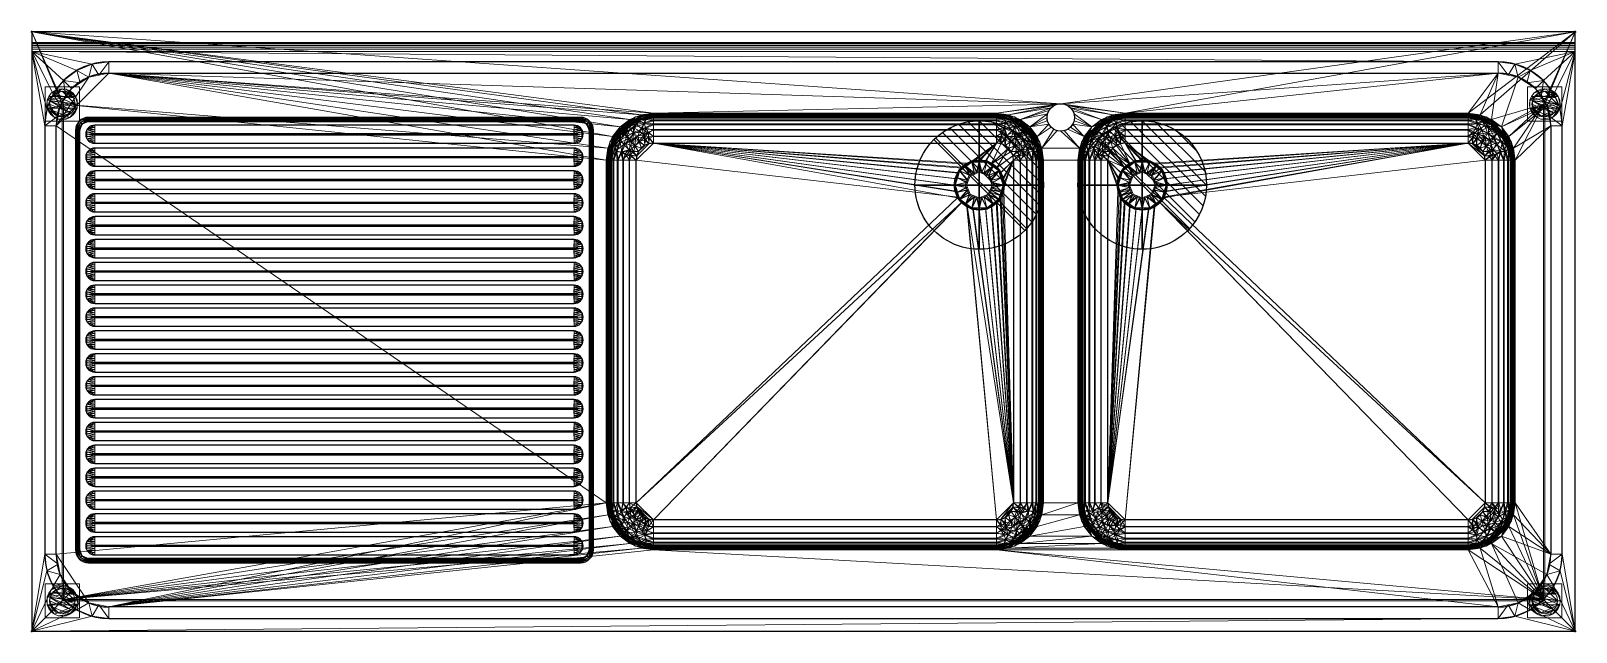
# Model space of a CAD drawing. Header units: millimetres. Extents: x -1 to 1801, y -701 to 1.
import ezdxf

# ---------------------------------------------------------------- set-up
doc = ezdxf.new("R2010")
doc.units = ezdxf.units.MM
doc.header["$PDMODE"] = 34
for name, color, linetype in [('IQ_200_2D', 1, 'Continuous'), ('IQ_200_3D', 1, 'Continuous'), ('IQ_204_2D', 7, 'Continuous'), ('IQ_204_3D', 7, 'Continuous'), ('IQ_CON_DRAIN_INT', 7, 'Continuous'), ('IQ_INS_3D', 3, 'Continuous')]:
    doc.layers.add(name, color=color, linetype=linetype)

# ---------------------------------------------------------------- blocks, each defined once
blk = doc.blocks.new('*X1')
at = {"color": 0}
for p, q in [((313.99, 2209.04), (321.51, 2216.55)), ((314.11, 2207.74), (322.8, 2216.44)), ((314.16, 2210.62), (319.93, 2216.39)), ((314.4, 2206.62), (323.93, 2216.15)), ((314.82, 2205.62), (324.92, 2215.72)), ((315.1, 2212.98), (317.57, 2215.44)), ((315.35, 2204.74), (325.8, 2215.19)), ((315.99, 2203.96), (326.58, 2214.56))]:
    blk.add_line(p, q, dxfattribs=at)
blk = doc.blocks.new('drain')
blk.add_line((-2.121, -2.121), (2.121, 2.121))
at = {"extrusion": (-1, 0, 0)}
blk.add_line((0, 2.121, -2.121), (0, -2.121, 2.121), dxfattribs=at)
at = {"extrusion": (0, -1, 0)}
blk.add_line((-2.121, 0, -2.121), (2.121, 0, 2.121), dxfattribs=at)
for start, end in [(45, 225), (225, 45)]:
    blk.add_arc((0, 0), 3, start, end)
at = {"extrusion": (-1, 0, 0)}
for start, end in [(45, 225), (225, 45)]:
    blk.add_arc((0, 0), 3, start, end, dxfattribs=at)
at = {"extrusion": (0, -1, 0)}
for start, end in [(45, 225), (225, 45)]:
    blk.add_arc((0, 0), 3, start, end, dxfattribs=at)
at = {"xscale": 0.4000000000000909, "yscale": 0.4000000000000909, "zscale": 0.4000000000000909}
blk.add_blockref('*X1', (-128.597, -883.621), dxfattribs=at)
at = {"extrusion": (-1, 0, 0), "xscale": 0.3999999999999773, "yscale": 0.3999999999999773, "zscale": 0.3999999999999773}
blk.add_blockref('*X1', (-128.597, -883.621), dxfattribs=at)
at = {"extrusion": (0, -1, 0), "xscale": 0.4000000000000909, "yscale": 0.4000000000000909, "zscale": 0.4000000000000909}
blk.add_blockref('*X1', (-128.597, -883.621), dxfattribs=at)

msp = doc.modelspace()

# ---------------------------------------------------------------- linework, layer by layer
at = {"layer": 'IQ_200_2D'}
for p, q in [((1800, 0), (0, 0)), ((0, 0), (0, -700)), ((1800, -700), (1800, 0)), ((0, -700), (1800, -700))]:
    msp.add_line(p, q, dxfattribs=at)
at = {"layer": 'IQ_204_2D'}
for p, q in [((1800, -13), (0, -13)), ((1710, -35.1), (90, -35.1)), ((90, -48.4), (1710, -48.4)), ((640, -100), (66, -100)), ((66, -105), (640, -105)), ((1125, -100), (725, -100)), ((1675, -100), (1275, -100)), ((15.1, -110), (15.1, -610)), ((28.4, -610), (28.4, -110)), ((51, -115), (51, -605)), ((56, -605), (56, -115)), ((73.4, -118.8), (632.3, -118.8)), ((632.3, -120.6), (73.4, -120.6)), ((632.4, -109.1), (73.5, -109.1)), ((650, -115), (650, -605)), ((655, -605), (655, -115)), ((1771.6, -110), (1771.6, -610)), ((1784.9, -610), (1784.9, -110)), ((73.5, -130.3), (632.4, -130.3)), ((632.4, -135.8), (73.5, -135.8)), ((725, -130), (1125, -130)), ((1275, -130), (1675, -130)), ((73.4, -145.5), (632.3, -145.5)), ((632.3, -147.3), (73.4, -147.3)), ((73.5, -157), (632.4, -157)), ((675, -150), (675, -550)), ((705, -550), (705, -150)), ((1145, -150), (1145, -550)), ((1175, -550), (1175, -150)), ((1225, -150), (1225, -550)), ((1255, -550), (1255, -150)), ((1695, -150), (1695, -550)), ((1725, -550), (1725, -150)), ((73.4, -172.2), (632.3, -172.2)), ((632.3, -174), (73.4, -174)), ((632.4, -162.5), (73.5, -162.5)), ((73.5, -183.7), (632.4, -183.7)), ((632.4, -189.2), (73.5, -189.2)), ((73.4, -198.9), (632.3, -198.9)), ((632.3, -200.7), (73.4, -200.7)), ((73.5, -210.4), (632.4, -210.4)), ((632.4, -215.9), (73.5, -215.9)), ((73.4, -225.6), (632.3, -225.6)), ((632.3, -227.4), (73.4, -227.4)), ((73.5, -237.1), (632.4, -237.1)), ((632.4, -242.6), (73.5, -242.6)), ((73.4, -252.3), (632.3, -252.3)), ((632.3, -254.1), (73.4, -254.1)), ((73.5, -263.8), (632.4, -263.8)), ((632.4, -269.3), (73.5, -269.3)), ((73.4, -279), (632.3, -279)), ((632.3, -280.8), (73.4, -280.8)), ((73.4, -305.7), (632.3, -305.7)), ((73.5, -290.5), (632.4, -290.5)), ((632.4, -296), (73.5, -296)), ((632.3, -307.5), (73.4, -307.5)), ((73.5, -317.2), (632.4, -317.2)), ((632.4, -322.7), (73.5, -322.7)), ((73.4, -332.4), (632.3, -332.4)), ((632.3, -334.2), (73.4, -334.2)), ((73.4, -359.1), (632.3, -359.1)), ((73.5, -343.9), (632.4, -343.9)), ((632.4, -349.4), (73.5, -349.4)), ((632.3, -360.9), (73.4, -360.9)), ((73.5, -370.6), (632.4, -370.6)), ((632.4, -376.1), (73.5, -376.1)), ((73.4, -385.8), (632.3, -385.8)), ((632.3, -387.6), (73.4, -387.6)), ((73.4, -412.5), (632.3, -412.5)), ((632.3, -414.3), (73.4, -414.3)), ((73.5, -397.3), (632.4, -397.3)), ((632.4, -402.8), (73.5, -402.8)), ((73.5, -424), (632.4, -424)), ((632.4, -429.5), (73.5, -429.5)), ((73.4, -439.2), (632.3, -439.2)), ((632.3, -441), (73.4, -441)), ((73.4, -465.9), (632.3, -465.9)), ((632.3, -467.7), (73.4, -467.7)), ((73.5, -450.7), (632.4, -450.7)), ((632.4, -456.2), (73.5, -456.2)), ((73.5, -477.4), (632.4, -477.4)), ((632.4, -482.9), (73.5, -482.9)), ((73.4, -492.6), (632.3, -492.6)), ((632.3, -494.4), (73.4, -494.4)), ((73.5, -504.1), (632.4, -504.1)), ((73.4, -519.3), (632.3, -519.3)), ((632.3, -521.1), (73.4, -521.1)), ((632.4, -509.6), (73.5, -509.6)), ((73.5, -530.8), (632.4, -530.8)), ((632.4, -536.3), (73.5, -536.3)), ((73.4, -546), (632.3, -546)), ((632.3, -547.8), (73.4, -547.8)), ((73.5, -557.5), (632.4, -557.5)), ((73.4, -572.7), (632.3, -572.7)), ((632.3, -574.5), (73.4, -574.5)), ((632.4, -563), (73.5, -563)), ((1125, -570), (725, -570)), ((1675, -570), (1275, -570)), ((73.5, -584.2), (632.4, -584.2)), ((632.4, -589.7), (73.5, -589.7)), ((73.4, -599.4), (632.3, -599.4)), ((632.3, -601.2), (73.4, -601.2)), ((73.5, -610.9), (632.4, -610.9)), ((725, -600), (1125, -600)), ((1275, -600), (1675, -600)), ((640, -615), (66, -615)), ((66, -620), (640, -620)), ((1710, -671.6), (90, -671.6)), ((90, -684.9), (1710, -684.9))]:
    msp.add_line(p, q, dxfattribs=at)
msp.add_circle((1200, -100), 16, dxfattribs=at)
for centre, radius, start, end in [((90, -110), 74.9, 90, 180), ((1710, -110), 74.9, 360, 90), ((90, -110), 61.6, 90, 180), ((1710, -110), 61.6, 360, 90), ((66, -115), 15, 90, 180), ((66, -115), 10, 90, 180), ((640, -115), 15, 0, 90), ((640, -115), 10, 0, 90), ((725, -150), 50, 90, 180), ((1125, -150), 50, 0, 90), ((1275, -150), 50, 90, 180), ((1675, -150), 50, 0, 90), ((73.5, -119.7), 10.6, 90, 270), ((73.4, -119.7), 0.877, 90, 270), ((632.3, -119.7), 0.877, 270, 90), ((632.4, -119.7), 10.6, 270, 90), ((73.5, -146.4), 10.6, 90, 270), ((632.4, -146.4), 10.6, 270, 90), ((725, -150), 20, 90, 180), ((1125, -150), 20, 0, 90), ((1275, -150), 20, 90, 180), ((1675, -150), 20, 0, 90), ((73.4, -146.4), 0.877, 90, 270), ((632.3, -146.4), 0.877, 270, 90), ((1105, -179), 28, 0, 180), ((1295, -179), 28, 0, 180), ((73.5, -173.1), 10.6, 90, 270), ((73.4, -173.1), 0.877, 90, 270), ((632.3, -173.1), 0.877, 270, 90), ((632.4, -173.1), 10.6, 270, 90), ((1105, -179), 28, 180, 0), ((1295, -179), 28, 180, 0), ((73.5, -199.8), 10.6, 90, 270), ((632.4, -199.8), 10.6, 270, 90), ((73.5, -226.5), 10.6, 90, 270), ((73.4, -199.8), 0.877, 90, 270), ((632.3, -199.8), 0.877, 270, 90), ((632.4, -226.5), 10.6, 270, 90), ((73.4, -226.5), 0.877, 90, 270), ((632.3, -226.5), 0.877, 270, 90), ((73.5, -253.2), 10.6, 90, 270), ((632.4, -253.2), 10.6, 270, 90), ((73.5, -279.9), 10.6, 90, 270), ((73.4, -253.2), 0.877, 90, 270), ((632.3, -253.2), 0.877, 270, 90), ((632.4, -279.9), 10.6, 270, 90), ((73.4, -279.9), 0.877, 90, 270), ((632.3, -279.9), 0.877, 270, 90), ((73.5, -306.6), 10.6, 90, 270), ((73.4, -306.6), 0.877, 90, 270), ((632.3, -306.6), 0.877, 270, 90), ((632.4, -306.6), 10.6, 270, 90), ((73.5, -333.3), 10.6, 90, 270), ((632.4, -333.3), 10.6, 270, 90), ((73.4, -333.3), 0.877, 90, 270), ((632.3, -333.3), 0.877, 270, 90), ((73.5, -360), 10.6, 90, 270), ((73.4, -360), 0.877, 90, 270), ((632.3, -360), 0.877, 270, 90), ((632.4, -360), 10.6, 270, 90), ((73.5, -386.7), 10.6, 90, 270), ((632.4, -386.7), 10.6, 270, 90), ((73.4, -386.7), 0.877, 90, 270), ((632.3, -386.7), 0.877, 270, 90), ((73.5, -413.4), 10.6, 90, 270), ((73.4, -413.4), 0.877, 90, 270), ((632.3, -413.4), 0.877, 270, 90), ((632.4, -413.4), 10.6, 270, 90), ((73.5, -440.1), 10.6, 90, 270), ((632.4, -440.1), 10.6, 270, 90), ((73.4, -440.1), 0.877, 90, 270), ((632.3, -440.1), 0.877, 270, 90), ((73.5, -466.8), 10.6, 90, 270), ((73.4, -466.8), 0.877, 90, 270), ((632.3, -466.8), 0.877, 270, 90), ((632.4, -466.8), 10.6, 270, 90), ((73.5, -493.5), 10.6, 90, 270), ((632.4, -493.5), 10.6, 270, 90), ((73.4, -493.5), 0.877, 90, 270), ((632.3, -493.5), 0.877, 270, 90), ((73.5, -520.2), 10.6, 90, 270), ((73.4, -520.2), 0.877, 90, 270), ((632.3, -520.2), 0.877, 270, 90), ((632.4, -520.2), 10.6, 270, 90), ((73.5, -546.9), 10.6, 90, 270), ((632.4, -546.9), 10.6, 270, 90), ((73.4, -546.9), 0.877, 90, 270), ((632.3, -546.9), 0.877, 270, 90), ((725, -550), 50, 180, 270), ((725, -550), 20, 180, 270), ((1125, -550), 20, 270, 0), ((1125, -550), 50, 270, 0), ((1275, -550), 50, 180, 270), ((1275, -550), 20, 180, 270), ((1675, -550), 20, 270, 0), ((1675, -550), 50, 270, 0), ((73.5, -573.6), 10.6, 90, 270), ((73.4, -573.6), 0.877, 90, 270), ((632.3, -573.6), 0.877, 270, 90), ((632.4, -573.6), 10.6, 270, 90), ((73.5, -600.3), 10.6, 90, 270), ((632.4, -600.3), 10.6, 270, 90), ((90, -610), 74.9, 180, 270), ((90, -610), 61.6, 180, 270), ((66, -605), 15, 180, 270), ((66, -605), 10, 180, 270), ((73.4, -600.3), 0.877, 90, 270), ((632.3, -600.3), 0.877, 270, 90), ((640, -605), 15, 270, 0), ((640, -605), 10, 270, 0), ((1710, -610), 74.9, 270, 0), ((1710, -610), 61.6, 270, 0)]:
    msp.add_arc(centre, radius, start, end, dxfattribs=at)
at = {"layer": 'IQ_INS_3D'}
for p in [(0, 0), (1800, 0), (0, -700), (1800, -700)]:
    msp.add_point(p, dxfattribs=at)

# ---------------------------------------------------------------- block references
at = {"layer": 'IQ_CON_DRAIN_INT', "xscale": -25, "yscale": 25, "zscale": 25}
for p in [(1105, -179), (1295, -179)]:
    msp.add_blockref('drain', p, dxfattribs=at)

# ---------------------------------------------------------------- meshes
at = {"layer": 'IQ_200_3D', "lineweight": 18}
mesh = msp.add_polyface(dxfattribs=at)
corners = [(0, -13, 1000), (0, -13, 910), (0, -13.3, 907.4), (0, -14.3, 905), (0, -15.9, 902.9), (0, -18, 901.3), (0, -20.4, 900.3), (0, -23, 900), (0, -700, 900), (0, -700, 850), (0, 0, 850), (0, 0, 1000)]
mesh.append_faces([[corners[k] for k in face] for face in [(10, 1, 0, 11)]], dxfattribs={"vtx0": -1})
mesh.append_faces([[corners[k] for k in face] for face in [(4, 10, 5)]], dxfattribs={"vtx0": -1, "vtx1": -1})
mesh.append_faces([[corners[k] for k in face] for face in [(10, 4, 3), (10, 3, 2), (10, 2, 1), (10, 6, 5)]], dxfattribs={"vtx0": -1, "vtx2": -1})
mesh.append_faces([[corners[k] for k in face] for face in [(7, 6, 10)]], dxfattribs={"vtx1": -1, "vtx2": -1})
mesh.append_faces([[corners[k] for k in face] for face in [(10, 9, 8, 7)]], dxfattribs={"vtx3": -1})
mesh = msp.add_polyface(dxfattribs=at)
corners = [(0, 0, 850), (0, -700, 850), (1800, -700, 850), (1800, 0, 850), (1764.5, -664.5, 850), (35.5, -664.5, 850), (35.5, -84.5, 850), (37, -84.5, 850), (37, -663, 850), (1763, -663, 850), (1763, -84.5, 850), (1764.5, -84.5, 850), (1220, -550, 850), (1220, -150, 850), (1221.9, -135.8, 850), (1227.4, -122.5, 850), (1236.1, -111.1, 850), (1247.5, -102.4, 850), (1260.8, -96.9, 850), (1275, -95, 850), (1675, -95, 850), (1689.2, -96.9, 850), (1702.5, -102.4, 850), (1713.9, -111.1, 850), (1722.6, -122.5, 850), (1728.1, -135.8, 850), (1730, -150, 850), (1730, -550, 850), (1728.1, -564.2, 850), (1722.6, -577.5, 850), (1713.9, -588.9, 850), (1702.5, -597.6, 850), (1689.2, -603.1, 850), (1675, -605, 850), (1275, -605, 850), (1260.8, -603.1, 850), (1247.5, -597.6, 850), (1236.1, -588.9, 850), (1227.4, -577.5, 850), (1221.9, -564.2, 850), (1125, -95, 850), (1139.2, -96.9, 850), (1152.5, -102.4, 850), (1163.9, -111.1, 850), (1172.6, -122.5, 850), (1178.1, -135.8, 850), (1180, -150, 850), (1180, -550, 850), (1178.1, -564.2, 850), (1172.6, -577.5, 850), (1163.9, -588.9, 850), (1152.5, -597.6, 850), (1139.2, -603.1, 850), (1125, -605, 850), (725, -605, 850), (710.8, -603.1, 850), (697.5, -597.6, 850), (686.1, -588.9, 850), (677.4, -577.5, 850), (671.9, -564.2, 850), (670, -550, 850), (670, -150, 850), (671.9, -135.8, 850), (677.4, -122.5, 850), (686.1, -111.1, 850), (697.5, -102.4, 850), (710.8, -96.9, 850), (725, -95, 850), (1184, -100, 850), (1184.5, -95.9, 850), (1186.1, -92, 850), (1188.7, -88.7, 850), (1192, -86.1, 850), (1195.9, -84.5, 850), (1200, -84, 850), (1204.1, -84.5, 850), (1208, -86.1, 850), (1211.3, -88.7, 850), (1213.9, -92, 850), (1215.5, -95.9, 850), (1216, -100, 850), (1215.5, -104.1, 850), (1213.9, -108, 850), (1211.3, -111.3, 850), (1208, -113.9, 850), (1204.1, -115.5, 850), (1200, -116, 850), (1195.9, -115.5, 850), (1192, -113.9, 850), (1188.7, -111.3, 850), (1186.1, -108, 850), (1184.5, -104.1, 850)]
mesh.append_faces([[corners[k] for k in face] for face in [(59, 8, 60), (47, 12, 48), (66, 0, 67), (35, 52, 36), (32, 9, 33), (29, 9, 30), (23, 10, 24)]], dxfattribs={"vtx0": -1, "vtx1": -1})
mesh.append_faces([[corners[k] for k in face] for face in [(73, 67, 0, 74)]], dxfattribs={"vtx0": -1, "vtx1": -1, "vtx2": -1})
mesh.append_faces([[corners[k] for k in face] for face in [(3, 10, 22, 21)]], dxfattribs={"vtx0": -1, "vtx1": -1, "vtx3": -1})
mesh.append_faces([[corners[k] for k in face] for face in [(0, 6, 5, 1), (8, 59, 58), (8, 56, 55), (34, 53, 52, 35), (0, 65, 64), (0, 66, 65), (0, 64, 63), (43, 69, 68), (42, 71, 70), (43, 68, 91), (9, 54, 53), (9, 32, 31), (9, 31, 30), (9, 29, 28), (26, 10, 9, 27), (10, 25, 24), (16, 82, 81), (19, 76, 75), (16, 79, 78, 17), (10, 23, 22), (3, 21, 20), (3, 20, 19), (3, 11, 10)]], dxfattribs={"vtx0": -1, "vtx2": -1})
mesh.append_faces([[corners[k] for k in face] for face in [(0, 63, 62, 7), (53, 34, 33, 9), (19, 75, 74, 3)]], dxfattribs={"vtx0": -1, "vtx2": -1, "vtx3": -1})
mesh.append_faces([[corners[k] for k in face] for face in [(57, 56, 8), (58, 57, 8), (62, 61, 7), (7, 6, 0), (40, 67, 73), (88, 87, 45), (90, 89, 44), (86, 85, 14), (28, 27, 9), (84, 83, 15), (81, 80, 16), (26, 25, 10), (80, 79, 16), (0, 3, 74)]], dxfattribs={"vtx1": -1, "vtx2": -1})
mesh.append_faces([[corners[k] for k in face] for face in [(87, 86, 14, 45)]], dxfattribs={"vtx1": -1, "vtx2": -1, "vtx3": -1})
mesh.append_faces([[corners[k] for k in face] for face in [(2, 1, 5, 4), (61, 60, 8, 7), (9, 8, 55, 54), (37, 36, 52, 51), (38, 37, 51, 50), (12, 39, 49, 48), (14, 13, 46, 45), (89, 88, 45, 44), (39, 38, 50, 49), (70, 69, 43, 42), (73, 72, 41, 40), (72, 71, 42, 41), (44, 43, 91, 90), (13, 12, 47, 46), (85, 84, 15, 14), (3, 2, 4, 11), (16, 15, 83, 82), (18, 17, 78, 77), (19, 18, 77, 76)]], dxfattribs={"vtx1": -1, "vtx3": -1})
mesh = msp.add_polyface(dxfattribs=at)
corners = [(0, 0, 850), (1800, 0, 850), (1800, 0, 1000), (0, 0, 1000)]
mesh.append_faces([[corners[k] for k in face] for face in [(3, 2, 1, 0)]])
mesh = msp.add_polyface(dxfattribs=at)
corners = [(0, 0, 1000), (1800, 0, 1000), (1800, -13, 1000), (0, -13, 1000)]
mesh.append_faces([[corners[k] for k in face] for face in [(3, 2, 1, 0)]])
mesh = msp.add_polyface(dxfattribs=at)
corners = [(0, -13, 1000), (1800, -13, 1000), (1800, -13, 910), (0, -13, 910)]
mesh.append_faces([[corners[k] for k in face] for face in [(3, 2, 1, 0)]])
mesh = msp.add_polyface(dxfattribs=at)
corners = [(0, -23, 900), (0, -20.4, 900.3), (0, -18, 901.3), (0, -15.9, 902.9), (0, -14.3, 905), (0, -13.3, 907.4), (0, -13, 910), (1800, -13, 910), (1800, -13.3, 907.4), (1800, -14.3, 905), (1800, -15.9, 902.9), (1800, -18, 901.3), (1800, -20.4, 900.3), (1800, -23, 900)]
mesh.append_faces([[corners[k] for k in face] for face in [(12, 1, 0, 13)]], dxfattribs={"vtx0": -1})
mesh.append_faces([[corners[k] for k in face] for face in [(8, 5, 4, 9), (3, 10, 9, 4), (11, 2, 1, 12), (2, 11, 10, 3)]], dxfattribs={"vtx0": -1, "vtx2": -1})
mesh.append_faces([[corners[k] for k in face] for face in [(8, 7, 6, 5)]], dxfattribs={"vtx3": -1})
mesh = msp.add_polyface(dxfattribs=at)
corners = [(1800, -13, 1000), (1800, 0, 1000), (1800, 0, 850), (1800, -700, 850), (1800, -700, 900), (1800, -23, 900), (1800, -20.4, 900.3), (1800, -18, 901.3), (1800, -15.9, 902.9), (1800, -14.3, 905), (1800, -13.3, 907.4), (1800, -13, 910)]
mesh.append_faces([[corners[k] for k in face] for face in [(2, 5, 4, 3)]], dxfattribs={"vtx0": -1})
mesh.append_faces([[corners[k] for k in face] for face in [(5, 2, 6), (10, 2, 11)]], dxfattribs={"vtx0": -1, "vtx1": -1})
mesh.append_faces([[corners[k] for k in face] for face in [(2, 10, 9), (2, 9, 8)]], dxfattribs={"vtx0": -1, "vtx2": -1})
mesh.append_faces([[corners[k] for k in face] for face in [(7, 6, 2), (8, 7, 2)]], dxfattribs={"vtx1": -1, "vtx2": -1})
mesh.append_faces([[corners[k] for k in face] for face in [(2, 1, 0, 11)]], dxfattribs={"vtx3": -1})
mesh = msp.add_polyface(dxfattribs=at)
corners = [(0, -700, 900), (0, -23, 900), (1800, -23, 900), (1800, -700, 900), (1710, -35.1, 900), (90, -35.1, 900), (70.6, -37.7, 900), (52.6, -45.1, 900), (37, -57, 900), (25.1, -72.6, 900), (17.7, -90.6, 900), (15.1, -110, 900), (15.1, -610, 900), (17.7, -629.4, 900), (25.1, -647.4, 900), (37, -663, 900), (52.6, -674.9, 900), (70.6, -682.3, 900), (90, -684.9, 900), (1710, -684.9, 900), (1729.4, -682.3, 900), (1747.4, -674.9, 900), (1763, -663, 900), (1774.9, -647.4, 900), (1782.3, -629.4, 900), (1784.9, -610, 900), (1784.9, -110, 900), (1782.3, -90.6, 900), (1774.9, -72.6, 900), (1763, -57, 900), (1747.4, -45.1, 900), (1729.4, -37.7, 900)]
mesh.append_faces([[corners[k] for k in face] for face in [(8, 1, 9), (4, 1, 6, 5), (13, 0, 14), (30, 2, 31), (27, 2, 28), (20, 3, 21), (22, 3, 23)]], dxfattribs={"vtx0": -1, "vtx1": -1})
mesh.append_faces([[corners[k] for k in face] for face in [(1, 11, 10), (0, 12, 11, 1), (1, 8, 7), (1, 7, 6), (0, 13, 12), (0, 16, 15), (0, 17, 16), (1, 4, 31, 2), (2, 30, 29), (2, 27, 26), (3, 22, 21), (3, 25, 24)]], dxfattribs={"vtx0": -1, "vtx2": -1})
mesh.append_faces([[corners[k] for k in face] for face in [(10, 9, 1), (15, 14, 0), (29, 28, 2), (24, 23, 3)]], dxfattribs={"vtx1": -1, "vtx2": -1})
mesh.append_faces([[corners[k] for k in face] for face in [(3, 2, 26, 25), (0, 3, 20, 19)]], dxfattribs={"vtx1": -1, "vtx3": -1})
mesh.append_faces([[corners[k] for k in face] for face in [(19, 18, 17, 0)]], dxfattribs={"vtx2": -1, "vtx3": -1})
mesh = msp.add_polyface(dxfattribs=at)
corners = [(90, -48.4, 890), (66.4, -53.1, 890), (46.4, -66.4, 890), (33.1, -86.4, 890), (28.4, -110, 890), (15.1, -110, 900), (17.7, -90.6, 900), (25.1, -72.6, 900), (37, -57, 900), (52.6, -45.1, 900), (70.6, -37.7, 900), (90, -35.1, 900), (30.7, -98.2, 890), (39.8, -76.4, 890), (56.4, -59.8, 890), (78.2, -50.7, 890)]
mesh.append_faces([[corners[k] for k in face] for face in [(12, 5, 4)]], dxfattribs={"vtx0": -1})
mesh.append_faces([[corners[k] for k in face] for face in [(5, 12, 6), (2, 8, 13), (7, 13, 8), (8, 14, 9), (14, 8, 2)]], dxfattribs={"vtx0": -1, "vtx1": -1})
mesh.append_faces([[corners[k] for k in face] for face in [(7, 3, 13), (10, 1, 15), (1, 10, 9)]], dxfattribs={"vtx0": -1, "vtx2": -1})
mesh.append_faces([[corners[k] for k in face] for face in [(0, 11, 15)]], dxfattribs={"vtx1": -1})
mesh.append_faces([[corners[k] for k in face] for face in [(7, 6, 3), (12, 3, 6), (11, 10, 15), (14, 1, 9)]], dxfattribs={"vtx1": -1, "vtx2": -1})
mesh = msp.add_polyface(dxfattribs=at)
corners = [(90, -48.4, 890), (90, -35.1, 900), (1710, -35.1, 900), (1710, -48.4, 890)]
mesh.append_faces([[corners[k] for k in face] for face in [(3, 2, 1, 0)]])
mesh = msp.add_polyface(dxfattribs=at)
corners = [(1771.6, -110, 890), (1766.9, -86.4, 890), (1753.6, -66.4, 890), (1733.6, -53.1, 890), (1710, -48.4, 890), (1710, -35.1, 900), (1729.4, -37.7, 900), (1747.4, -45.1, 900), (1763, -57, 900), (1774.9, -72.6, 900), (1782.3, -90.6, 900), (1784.9, -110, 900), (1721.8, -50.7, 890), (1743.6, -59.8, 890), (1760.2, -76.4, 890), (1769.3, -98.2, 890)]
mesh.append_faces([[corners[k] for k in face] for face in [(12, 5, 4)]], dxfattribs={"vtx0": -1})
mesh.append_faces([[corners[k] for k in face] for face in [(5, 12, 6), (2, 8, 13), (7, 13, 8), (8, 14, 9), (14, 8, 2)]], dxfattribs={"vtx0": -1, "vtx1": -1})
mesh.append_faces([[corners[k] for k in face] for face in [(7, 3, 13), (10, 1, 15), (1, 10, 9)]], dxfattribs={"vtx0": -1, "vtx2": -1})
mesh.append_faces([[corners[k] for k in face] for face in [(0, 11, 15)]], dxfattribs={"vtx1": -1})
mesh.append_faces([[corners[k] for k in face] for face in [(7, 6, 3), (12, 3, 6), (11, 10, 15), (14, 1, 9)]], dxfattribs={"vtx1": -1, "vtx2": -1})
mesh = msp.add_polyface(dxfattribs=at)
corners = [(90, -48.4, 890), (1710, -48.4, 890), (1733.6, -53.1, 890), (1753.6, -66.4, 890), (1766.9, -86.4, 890), (1771.6, -110, 890), (1771.6, -610, 890), (1766.9, -633.6, 890), (1753.6, -653.6, 890), (1733.6, -666.9, 890), (1710, -671.6, 890), (90, -671.6, 890), (66.4, -666.9, 890), (46.4, -653.6, 890), (33.1, -633.6, 890), (28.4, -610, 890), (28.4, -110, 890), (33.1, -86.4, 890), (46.4, -66.4, 890), (66.4, -53.1, 890), (1220, -150, 890), (1220, -550, 890), (1221.9, -564.2, 890), (1227.4, -577.5, 890), (1236.1, -588.9, 890), (1247.5, -597.6, 890), (1260.8, -603.1, 890), (1275, -605, 890), (1675, -605, 890), (1689.2, -603.1, 890), (1702.5, -597.6, 890), (1713.9, -588.9, 890), (1722.6, -577.5, 890), (1728.1, -564.2, 890), (1730, -550, 890), (1730, -150, 890), (1728.1, -135.8, 890), (1722.6, -122.5, 890), (1713.9, -111.1, 890), (1702.5, -102.4, 890), (1689.2, -96.9, 890), (1675, -95, 890), (1275, -95, 890), (1260.8, -96.9, 890), (1247.5, -102.4, 890), (1236.1, -111.1, 890), (1227.4, -122.5, 890), (1221.9, -135.8, 890), (1180, -150, 890), (1178.1, -135.8, 890), (1172.6, -122.5, 890), (1163.9, -111.1, 890), (1152.5, -102.4, 890), (1139.2, -96.9, 890), (1125, -95, 890), (725, -95, 890), (710.8, -96.9, 890), (697.5, -102.4, 890), (686.1, -111.1, 890), (677.4, -122.5, 890), (671.9, -135.8, 890), (670, -150, 890), (670, -550, 890), (671.9, -564.2, 890), (677.4, -577.5, 890), (686.1, -588.9, 890), (697.5, -597.6, 890), (710.8, -603.1, 890), (725, -605, 890), (1125, -605, 890), (1139.2, -603.1, 890), (1152.5, -597.6, 890), (1163.9, -588.9, 890), (1172.6, -577.5, 890), (1178.1, -564.2, 890), (1180, -550, 890), (1216, -100, 890), (1215.5, -95.9, 890), (1213.9, -92, 890), (1211.3, -88.7, 890), (1208, -86.1, 890), (1204.1, -84.5, 890), (1200, -84, 890), (1195.9, -84.5, 890), (1192, -86.1, 890), (1188.7, -88.7, 890), (1186.1, -92, 890), (1184.5, -95.9, 890), (1184, -100, 890), (1184.5, -104.1, 890), (1186.1, -108, 890), (1188.7, -111.3, 890), (1192, -113.9, 890), (1195.9, -115.5, 890), (1200, -116, 890), (1204.1, -115.5, 890), (1208, -113.9, 890), (1211.3, -111.3, 890), (1213.9, -108, 890), (1215.5, -104.1, 890)]
mesh.append_faces([[corners[k] for k in face] for face in [(12, 15, 14, 13)]], dxfattribs={"vtx0": -1})
mesh.append_faces([[corners[k] for k in face] for face in [(65, 11, 66), (64, 11, 65), (15, 62, 16), (62, 11, 63), (73, 22, 74), (57, 0, 58), (19, 16, 0), (86, 52, 87), (7, 30, 9, 8), (32, 6, 33), (96, 46, 97), (76, 45, 77)]], dxfattribs={"vtx0": -1, "vtx1": -1})
mesh.append_faces([[corners[k] for k in face] for face in [(93, 49, 47, 94)]], dxfattribs={"vtx0": -1, "vtx1": -1, "vtx2": -1})
mesh.append_faces([[corners[k] for k in face] for face in [(69, 10, 28, 27), (42, 1, 82, 81)]], dxfattribs={"vtx0": -1, "vtx1": -1, "vtx3": -1})
mesh.append_faces([[corners[k] for k in face] for face in [(0, 61, 60), (0, 60, 59), (22, 73, 72, 23), (47, 49, 48, 20), (91, 50, 49, 92), (0, 57, 56), (51, 90, 89), (49, 93, 92), (20, 48, 75, 21), (95, 47, 46, 96), (47, 95, 94), (29, 10, 9, 30), (6, 31, 30, 7), (4, 37, 36, 5), (46, 98, 97), (1, 39, 38, 2), (82, 1, 0)]], dxfattribs={"vtx0": -1, "vtx2": -1})
mesh.append_faces([[corners[k] for k in face] for face in [(16, 62, 61, 0)]], dxfattribs={"vtx0": -1, "vtx2": -1, "vtx3": -1})
mesh.append_faces([[corners[k] for k in face] for face in [(64, 63, 11), (67, 66, 11), (68, 67, 11), (59, 58, 0), (56, 55, 0), (89, 88, 51), (29, 28, 10), (24, 23, 72), (32, 31, 6), (34, 33, 6), (36, 35, 5), (76, 99, 45), (79, 78, 44), (38, 37, 4), (41, 40, 1), (42, 41, 1), (40, 39, 1)]], dxfattribs={"vtx1": -1, "vtx2": -1})
mesh.append_faces([[corners[k] for k in face] for face in [(12, 11, 62, 15), (83, 82, 0, 55)]], dxfattribs={"vtx1": -1, "vtx2": -1, "vtx3": -1})
mesh.append_faces([[corners[k] for k in face] for face in [(27, 26, 70, 69), (26, 25, 71, 70), (11, 10, 69, 68), (22, 21, 75, 74), (25, 24, 72, 71), (86, 85, 53, 52), (84, 83, 55, 54), (85, 84, 54, 53), (91, 90, 51, 50), (52, 51, 88, 87), (6, 5, 35, 34), (46, 45, 99, 98), (43, 42, 81, 80), (45, 44, 78, 77), (44, 43, 80, 79)]], dxfattribs={"vtx1": -1, "vtx3": -1})
mesh.append_faces([[corners[k] for k in face] for face in [(4, 3, 2, 38)]], dxfattribs={"vtx2": -1, "vtx3": -1})
mesh.append_faces([[corners[k] for k in face] for face in [(19, 18, 17, 16)]], dxfattribs={"vtx3": -1})
mesh = msp.add_polyface(dxfattribs=at)
corners = [(55.5, -64.5, 850), (55.5, -104.5, 850), (15.5, -104.5, 850), (15.5, -64.5, 850)]
mesh.append_faces([[corners[k] for k in face] for face in [(3, 2, 1, 0)]])
mesh = msp.add_polyface(dxfattribs=at)
corners = [(15.5, -104.5, 75), (55.5, -104.5, 75), (55.5, -64.5, 75), (15.5, -64.5, 75)]
mesh.append_faces([[corners[k] for k in face] for face in [(3, 2, 1, 0)]])
mesh = msp.add_polyface(dxfattribs=at)
corners = [(15.5, -64.5, 850), (15.5, -64.5, 75), (55.5, -64.5, 75), (55.5, -64.5, 850)]
mesh.append_faces([[corners[k] for k in face] for face in [(3, 2, 1, 0)]])
mesh = msp.add_polyface(dxfattribs=at)
corners = [(15.5, -104.5, 850), (15.5, -104.5, 75), (15.5, -64.5, 75), (15.5, -64.5, 850)]
mesh.append_faces([[corners[k] for k in face] for face in [(3, 2, 1, 0)]])
mesh = msp.add_polyface(dxfattribs=at)
corners = [(53.5, -84.5, 5), (52.9, -89.2, 5), (51.1, -93.5, 5), (48.2, -97.2, 5), (44.5, -100.1, 5), (40.2, -101.9, 5), (35.5, -102.5, 5), (30.8, -101.9, 5), (26.5, -100.1, 5), (22.8, -97.2, 5), (19.9, -93.5, 5), (18.1, -89.2, 5), (17.5, -84.5, 5), (18.1, -79.8, 5), (19.9, -75.5, 5), (22.8, -71.8, 5), (26.5, -68.9, 5), (30.8, -67.1, 5), (35.5, -66.5, 5), (40.2, -67.1, 5), (44.5, -68.9, 5), (48.2, -71.8, 5), (51.1, -75.5, 5), (52.9, -79.8, 5)]
mesh.append_faces([[corners[k] for k in face] for face in [(1, 4, 3, 2), (15, 18, 17, 16)]], dxfattribs={"vtx0": -1})
mesh.append_faces([[corners[k] for k in face] for face in [(11, 8, 7, 4), (4, 1, 0, 11), (22, 19, 18, 13)]], dxfattribs={"vtx0": -1, "vtx2": -1, "vtx3": -1})
mesh.append_faces([[corners[k] for k in face] for face in [(18, 15, 14, 13), (13, 0, 23, 22)]], dxfattribs={"vtx0": -1, "vtx3": -1})
mesh.append_faces([[corners[k] for k in face] for face in [(10, 9, 8, 11)]], dxfattribs={"vtx2": -1})
mesh.append_faces([[corners[k] for k in face] for face in [(13, 12, 11, 0)]], dxfattribs={"vtx2": -1, "vtx3": -1})
mesh.append_faces([[corners[k] for k in face] for face in [(7, 6, 5, 4), (22, 21, 20, 19)]], dxfattribs={"vtx3": -1})
mesh = msp.add_polyface(dxfattribs=at)
corners = [(53.5, -84.5, 0), (52.9, -79.8, 0), (51.1, -75.5, 0), (48.2, -71.8, 0), (44.5, -68.9, 0), (40.2, -67.1, 0), (35.5, -66.5, 0), (30.8, -67.1, 0), (26.5, -68.9, 0), (22.8, -71.8, 0), (19.9, -75.5, 0), (18.1, -79.8, 0), (17.5, -84.5, 0), (18.1, -89.2, 0), (19.9, -93.5, 0), (22.8, -97.2, 0), (26.5, -100.1, 0), (30.8, -101.9, 0), (35.5, -102.5, 0), (40.2, -101.9, 0), (44.5, -100.1, 0), (48.2, -97.2, 0), (51.1, -93.5, 0), (52.9, -89.2, 0)]
mesh.append_faces([[corners[k] for k in face] for face in [(2, 5, 4, 3), (17, 20, 19, 18)]], dxfattribs={"vtx0": -1})
mesh.append_faces([[corners[k] for k in face] for face in [(15, 13, 23, 16)]], dxfattribs={"vtx0": -1, "vtx1": -1, "vtx2": -1})
mesh.append_faces([[corners[k] for k in face] for face in [(6, 2, 10, 9)]], dxfattribs={"vtx0": -1, "vtx1": -1, "vtx3": -1})
mesh.append_faces([[corners[k] for k in face] for face in [(13, 11, 10, 23), (20, 17, 16, 23)]], dxfattribs={"vtx0": -1, "vtx2": -1, "vtx3": -1})
mesh.append_faces([[corners[k] for k in face] for face in [(1, 0, 2), (14, 13, 15), (12, 11, 13)]], dxfattribs={"vtx1": -1})
mesh.append_faces([[corners[k] for k in face] for face in [(6, 5, 2)]], dxfattribs={"vtx1": -1, "vtx2": -1})
mesh.append_faces([[corners[k] for k in face] for face in [(0, 23, 10, 2)]], dxfattribs={"vtx1": -1, "vtx2": -1, "vtx3": -1})
mesh.append_faces([[corners[k] for k in face] for face in [(9, 8, 7, 6), (23, 22, 21, 20)]], dxfattribs={"vtx3": -1})
mesh = msp.add_polyface(dxfattribs=at)
corners = [(53.5, -84.5, 5), (52.9, -79.8, 5), (51.1, -75.5, 5), (48.2, -71.8, 5), (44.5, -68.9, 5), (40.2, -67.1, 5), (35.5, -66.5, 5), (30.8, -67.1, 5), (26.5, -68.9, 5), (22.8, -71.8, 5), (19.9, -75.5, 5), (18.1, -79.8, 5), (17.5, -84.5, 5), (17.5, -84.5, 0), (18.1, -79.8, 0), (19.9, -75.5, 0), (22.8, -71.8, 0), (26.5, -68.9, 0), (30.8, -67.1, 0), (35.5, -66.5, 0), (40.2, -67.1, 0), (44.5, -68.9, 0), (48.2, -71.8, 0), (51.1, -75.5, 0), (52.9, -79.8, 0), (53.5, -84.5, 0)]
mesh.append_faces([[corners[k] for k in face] for face in [(12, 11, 14, 13), (25, 24, 1, 0)]], dxfattribs={"vtx1": -1})
mesh.append_faces([[corners[k] for k in face] for face in [(11, 10, 15, 14), (9, 8, 17, 16), (10, 9, 16, 15), (8, 7, 18, 17), (19, 18, 7, 6), (6, 5, 20, 19), (5, 4, 21, 20), (3, 2, 23, 22), (4, 3, 22, 21), (2, 1, 24, 23)]], dxfattribs={"vtx1": -1, "vtx3": -1})
mesh = msp.add_polyface(dxfattribs=at)
corners = [(50.5, -84.5, 75), (50, -88.4, 75), (48.5, -92, 75), (46.1, -95.1, 75), (43, -97.5, 75), (39.4, -99, 75), (35.5, -99.5, 75), (31.6, -99, 75), (28, -97.5, 75), (24.9, -95.1, 75), (22.5, -92, 75), (21, -88.4, 75), (20.5, -84.5, 75), (21, -80.6, 75), (22.5, -77, 75), (24.9, -73.9, 75), (28, -71.5, 75), (31.6, -70, 75), (35.5, -69.5, 75), (39.4, -70, 75), (43, -71.5, 75), (46.1, -73.9, 75), (48.5, -77, 75), (50, -80.6, 75)]
mesh.append_faces([[corners[k] for k in face] for face in [(3, 6, 5, 4), (18, 20, 19)]], dxfattribs={"vtx0": -1})
mesh.append_faces([[corners[k] for k in face] for face in [(10, 8, 12, 11), (6, 3, 7)]], dxfattribs={"vtx0": -1, "vtx1": -1})
mesh.append_faces([[corners[k] for k in face] for face in [(20, 18, 15, 22)]], dxfattribs={"vtx0": -1, "vtx1": -1, "vtx2": -1, "vtx3": -1})
mesh.append_faces([[corners[k] for k in face] for face in [(12, 3, 2, 13)]], dxfattribs={"vtx0": -1, "vtx2": -1})
mesh.append_faces([[corners[k] for k in face] for face in [(12, 8, 7, 3)]], dxfattribs={"vtx0": -1, "vtx2": -1, "vtx3": -1})
mesh.append_faces([[corners[k] for k in face] for face in [(13, 2, 1, 0), (0, 15, 14, 13), (15, 0, 23, 22)]], dxfattribs={"vtx0": -1, "vtx3": -1})
mesh.append_faces([[corners[k] for k in face] for face in [(9, 8, 10), (16, 15, 18, 17), (21, 20, 22)]], dxfattribs={"vtx1": -1})
mesh = msp.add_polyface(dxfattribs=at)
corners = [(50.5, -84.5, 5), (50, -80.6, 5), (48.5, -77, 5), (46.1, -73.9, 5), (43, -71.5, 5), (39.4, -70, 5), (35.5, -69.5, 5), (31.6, -70, 5), (28, -71.5, 5), (24.9, -73.9, 5), (22.5, -77, 5), (21, -80.6, 5), (20.5, -84.5, 5), (21, -88.4, 5), (22.5, -92, 5), (24.9, -95.1, 5), (28, -97.5, 5), (31.6, -99, 5), (35.5, -99.5, 5), (39.4, -99, 5), (43, -97.5, 5), (46.1, -95.1, 5), (48.5, -92, 5), (50, -88.4, 5)]
mesh.append_faces([[corners[k] for k in face] for face in [(22, 0, 23), (11, 13, 12)]], dxfattribs={"vtx0": -1})
mesh.append_faces([[corners[k] for k in face] for face in [(15, 13, 17, 16), (17, 21, 18)]], dxfattribs={"vtx0": -1, "vtx1": -1})
mesh.append_faces([[corners[k] for k in face] for face in [(21, 11, 0, 22)]], dxfattribs={"vtx0": -1, "vtx1": -1, "vtx2": -1})
mesh.append_faces([[corners[k] for k in face] for face in [(11, 9, 6, 0), (17, 13, 11, 21)]], dxfattribs={"vtx0": -1, "vtx1": -1, "vtx2": -1, "vtx3": -1})
mesh.append_faces([[corners[k] for k in face] for face in [(2, 6, 5, 4), (6, 2, 1, 0)]], dxfattribs={"vtx0": -1, "vtx3": -1})
mesh.append_faces([[corners[k] for k in face] for face in [(3, 2, 4), (14, 13, 15)]], dxfattribs={"vtx1": -1})
mesh.append_faces([[corners[k] for k in face] for face in [(8, 7, 6, 9), (11, 10, 9)]], dxfattribs={"vtx2": -1})
mesh.append_faces([[corners[k] for k in face] for face in [(21, 20, 19, 18)]], dxfattribs={"vtx3": -1})
mesh = msp.add_polyface(dxfattribs=at)
corners = [(50.5, -84.5, 75), (50, -80.6, 75), (48.5, -77, 75), (46.1, -73.9, 75), (43, -71.5, 75), (39.4, -70, 75), (35.5, -69.5, 75), (31.6, -70, 75), (28, -71.5, 75), (24.9, -73.9, 75), (22.5, -77, 75), (21, -80.6, 75), (20.5, -84.5, 75), (20.5, -84.5, 5), (21, -80.6, 5), (22.5, -77, 5), (24.9, -73.9, 5), (28, -71.5, 5), (31.6, -70, 5), (35.5, -69.5, 5), (39.4, -70, 5), (43, -71.5, 5), (46.1, -73.9, 5), (48.5, -77, 5), (50, -80.6, 5), (50.5, -84.5, 5)]
mesh.append_faces([[corners[k] for k in face] for face in [(7, 18, 17, 8), (8, 17, 16, 9), (6, 19, 18, 7), (14, 11, 10, 15), (4, 21, 20, 5), (3, 22, 21, 4), (1, 24, 23, 2), (2, 23, 22, 3), (19, 6, 5, 20)]], dxfattribs={"vtx0": -1, "vtx2": -1})
mesh.append_faces([[corners[k] for k in face] for face in [(12, 11, 14, 13)]], dxfattribs={"vtx1": -1})
mesh.append_faces([[corners[k] for k in face] for face in [(16, 15, 10, 9)]], dxfattribs={"vtx1": -1, "vtx3": -1})
mesh.append_faces([[corners[k] for k in face] for face in [(0, 25, 24, 1)]], dxfattribs={"vtx2": -1})
mesh = msp.add_polyface(dxfattribs=at)
corners = [(55.5, -64.5, 850), (55.5, -64.5, 75), (55.5, -104.5, 75), (55.5, -104.5, 850)]
mesh.append_faces([[corners[k] for k in face] for face in [(3, 2, 1, 0)]])
mesh = msp.add_polyface(dxfattribs=at)
corners = [(1784.5, -64.5, 850), (1784.5, -104.5, 850), (1744.5, -104.5, 850), (1744.5, -64.5, 850)]
mesh.append_faces([[corners[k] for k in face] for face in [(3, 2, 1, 0)]])
mesh = msp.add_polyface(dxfattribs=at)
corners = [(1744.5, -104.5, 75), (1784.5, -104.5, 75), (1784.5, -64.5, 75), (1744.5, -64.5, 75)]
mesh.append_faces([[corners[k] for k in face] for face in [(3, 2, 1, 0)]])
mesh = msp.add_polyface(dxfattribs=at)
corners = [(1744.5, -64.5, 850), (1744.5, -64.5, 75), (1784.5, -64.5, 75), (1784.5, -64.5, 850)]
mesh.append_faces([[corners[k] for k in face] for face in [(3, 2, 1, 0)]])
mesh = msp.add_polyface(dxfattribs=at)
corners = [(1744.5, -104.5, 850), (1744.5, -104.5, 75), (1744.5, -64.5, 75), (1744.5, -64.5, 850)]
mesh.append_faces([[corners[k] for k in face] for face in [(3, 2, 1, 0)]])
mesh = msp.add_polyface(dxfattribs=at)
corners = [(1782.5, -84.5, 5), (1781.9, -89.2, 5), (1780.1, -93.5, 5), (1777.2, -97.2, 5), (1773.5, -100.1, 5), (1769.2, -101.9, 5), (1764.5, -102.5, 5), (1759.8, -101.9, 5), (1755.5, -100.1, 5), (1751.8, -97.2, 5), (1748.9, -93.5, 5), (1747.1, -89.2, 5), (1746.5, -84.5, 5), (1747.1, -79.8, 5), (1748.9, -75.5, 5), (1751.8, -71.8, 5), (1755.5, -68.9, 5), (1759.8, -67.1, 5), (1764.5, -66.5, 5), (1769.2, -67.1, 5), (1773.5, -68.9, 5), (1777.2, -71.8, 5), (1780.1, -75.5, 5), (1781.9, -79.8, 5)]
mesh.append_faces([[corners[k] for k in face] for face in [(1, 4, 3, 2), (15, 18, 17, 16)]], dxfattribs={"vtx0": -1})
mesh.append_faces([[corners[k] for k in face] for face in [(11, 8, 7, 4), (4, 1, 0, 11), (22, 19, 18, 13)]], dxfattribs={"vtx0": -1, "vtx2": -1, "vtx3": -1})
mesh.append_faces([[corners[k] for k in face] for face in [(18, 15, 14, 13), (13, 0, 23, 22)]], dxfattribs={"vtx0": -1, "vtx3": -1})
mesh.append_faces([[corners[k] for k in face] for face in [(10, 9, 8, 11)]], dxfattribs={"vtx2": -1})
mesh.append_faces([[corners[k] for k in face] for face in [(13, 12, 11, 0)]], dxfattribs={"vtx2": -1, "vtx3": -1})
mesh.append_faces([[corners[k] for k in face] for face in [(7, 6, 5, 4), (22, 21, 20, 19)]], dxfattribs={"vtx3": -1})
mesh = msp.add_polyface(dxfattribs=at)
corners = [(1782.5, -84.5, 0), (1781.9, -79.8, 0), (1780.1, -75.5, 0), (1777.2, -71.8, 0), (1773.5, -68.9, 0), (1769.2, -67.1, 0), (1764.5, -66.5, 0), (1759.8, -67.1, 0), (1755.5, -68.9, 0), (1751.8, -71.8, 0), (1748.9, -75.5, 0), (1747.1, -79.8, 0), (1746.5, -84.5, 0), (1747.1, -89.2, 0), (1748.9, -93.5, 0), (1751.8, -97.2, 0), (1755.5, -100.1, 0), (1759.8, -101.9, 0), (1764.5, -102.5, 0), (1769.2, -101.9, 0), (1773.5, -100.1, 0), (1777.2, -97.2, 0), (1780.1, -93.5, 0), (1781.9, -89.2, 0)]
mesh.append_faces([[corners[k] for k in face] for face in [(2, 5, 4, 3), (17, 20, 19, 18)]], dxfattribs={"vtx0": -1})
mesh.append_faces([[corners[k] for k in face] for face in [(15, 13, 23, 16)]], dxfattribs={"vtx0": -1, "vtx1": -1, "vtx2": -1})
mesh.append_faces([[corners[k] for k in face] for face in [(6, 2, 10, 9)]], dxfattribs={"vtx0": -1, "vtx1": -1, "vtx3": -1})
mesh.append_faces([[corners[k] for k in face] for face in [(13, 11, 10, 23), (20, 17, 16, 23)]], dxfattribs={"vtx0": -1, "vtx2": -1, "vtx3": -1})
mesh.append_faces([[corners[k] for k in face] for face in [(1, 0, 2), (14, 13, 15), (12, 11, 13)]], dxfattribs={"vtx1": -1})
mesh.append_faces([[corners[k] for k in face] for face in [(6, 5, 2)]], dxfattribs={"vtx1": -1, "vtx2": -1})
mesh.append_faces([[corners[k] for k in face] for face in [(0, 23, 10, 2)]], dxfattribs={"vtx1": -1, "vtx2": -1, "vtx3": -1})
mesh.append_faces([[corners[k] for k in face] for face in [(9, 8, 7, 6), (23, 22, 21, 20)]], dxfattribs={"vtx3": -1})
mesh = msp.add_polyface(dxfattribs=at)
corners = [(1782.5, -84.5, 5), (1781.9, -79.8, 5), (1780.1, -75.5, 5), (1777.2, -71.8, 5), (1773.5, -68.9, 5), (1769.2, -67.1, 5), (1764.5, -66.5, 5), (1759.8, -67.1, 5), (1755.5, -68.9, 5), (1751.8, -71.8, 5), (1748.9, -75.5, 5), (1747.1, -79.8, 5), (1746.5, -84.5, 5), (1746.5, -84.5, 0), (1747.1, -79.8, 0), (1748.9, -75.5, 0), (1751.8, -71.8, 0), (1755.5, -68.9, 0), (1759.8, -67.1, 0), (1764.5, -66.5, 0), (1769.2, -67.1, 0), (1773.5, -68.9, 0), (1777.2, -71.8, 0), (1780.1, -75.5, 0), (1781.9, -79.8, 0), (1782.5, -84.5, 0)]
mesh.append_faces([[corners[k] for k in face] for face in [(12, 11, 14, 13), (25, 24, 1, 0)]], dxfattribs={"vtx1": -1})
mesh.append_faces([[corners[k] for k in face] for face in [(11, 10, 15, 14), (9, 8, 17, 16), (10, 9, 16, 15), (8, 7, 18, 17), (19, 18, 7, 6), (6, 5, 20, 19), (5, 4, 21, 20), (3, 2, 23, 22), (4, 3, 22, 21), (2, 1, 24, 23)]], dxfattribs={"vtx1": -1, "vtx3": -1})
mesh = msp.add_polyface(dxfattribs=at)
corners = [(1779.5, -84.5, 75), (1779, -88.4, 75), (1777.5, -92, 75), (1775.1, -95.1, 75), (1772, -97.5, 75), (1768.4, -99, 75), (1764.5, -99.5, 75), (1760.6, -99, 75), (1757, -97.5, 75), (1753.9, -95.1, 75), (1751.5, -92, 75), (1750, -88.4, 75), (1749.5, -84.5, 75), (1750, -80.6, 75), (1751.5, -77, 75), (1753.9, -73.9, 75), (1757, -71.5, 75), (1760.6, -70, 75), (1764.5, -69.5, 75), (1768.4, -70, 75), (1772, -71.5, 75), (1775.1, -73.9, 75), (1777.5, -77, 75), (1779, -80.6, 75)]
mesh.append_faces([[corners[k] for k in face] for face in [(3, 6, 5, 4), (18, 20, 19)]], dxfattribs={"vtx0": -1})
mesh.append_faces([[corners[k] for k in face] for face in [(10, 8, 12, 11), (6, 3, 7)]], dxfattribs={"vtx0": -1, "vtx1": -1})
mesh.append_faces([[corners[k] for k in face] for face in [(20, 18, 15, 22)]], dxfattribs={"vtx0": -1, "vtx1": -1, "vtx2": -1, "vtx3": -1})
mesh.append_faces([[corners[k] for k in face] for face in [(12, 3, 2, 13)]], dxfattribs={"vtx0": -1, "vtx2": -1})
mesh.append_faces([[corners[k] for k in face] for face in [(12, 8, 7, 3)]], dxfattribs={"vtx0": -1, "vtx2": -1, "vtx3": -1})
mesh.append_faces([[corners[k] for k in face] for face in [(13, 2, 1, 0), (0, 15, 14, 13), (15, 0, 23, 22)]], dxfattribs={"vtx0": -1, "vtx3": -1})
mesh.append_faces([[corners[k] for k in face] for face in [(9, 8, 10), (16, 15, 18, 17), (21, 20, 22)]], dxfattribs={"vtx1": -1})
mesh = msp.add_polyface(dxfattribs=at)
corners = [(1779.5, -84.5, 5), (1779, -80.6, 5), (1777.5, -77, 5), (1775.1, -73.9, 5), (1772, -71.5, 5), (1768.4, -70, 5), (1764.5, -69.5, 5), (1760.6, -70, 5), (1757, -71.5, 5), (1753.9, -73.9, 5), (1751.5, -77, 5), (1750, -80.6, 5), (1749.5, -84.5, 5), (1750, -88.4, 5), (1751.5, -92, 5), (1753.9, -95.1, 5), (1757, -97.5, 5), (1760.6, -99, 5), (1764.5, -99.5, 5), (1768.4, -99, 5), (1772, -97.5, 5), (1775.1, -95.1, 5), (1777.5, -92, 5), (1779, -88.4, 5)]
mesh.append_faces([[corners[k] for k in face] for face in [(22, 0, 23), (11, 13, 12)]], dxfattribs={"vtx0": -1})
mesh.append_faces([[corners[k] for k in face] for face in [(15, 13, 17, 16), (17, 21, 18)]], dxfattribs={"vtx0": -1, "vtx1": -1})
mesh.append_faces([[corners[k] for k in face] for face in [(21, 11, 0, 22)]], dxfattribs={"vtx0": -1, "vtx1": -1, "vtx2": -1})
mesh.append_faces([[corners[k] for k in face] for face in [(11, 9, 6, 0), (17, 13, 11, 21)]], dxfattribs={"vtx0": -1, "vtx1": -1, "vtx2": -1, "vtx3": -1})
mesh.append_faces([[corners[k] for k in face] for face in [(2, 6, 5, 4), (6, 2, 1, 0)]], dxfattribs={"vtx0": -1, "vtx3": -1})
mesh.append_faces([[corners[k] for k in face] for face in [(3, 2, 4), (14, 13, 15)]], dxfattribs={"vtx1": -1})
mesh.append_faces([[corners[k] for k in face] for face in [(8, 7, 6, 9), (11, 10, 9)]], dxfattribs={"vtx2": -1})
mesh.append_faces([[corners[k] for k in face] for face in [(21, 20, 19, 18)]], dxfattribs={"vtx3": -1})
mesh = msp.add_polyface(dxfattribs=at)
corners = [(1779.5, -84.5, 75), (1779, -80.6, 75), (1777.5, -77, 75), (1775.1, -73.9, 75), (1772, -71.5, 75), (1768.4, -70, 75), (1764.5, -69.5, 75), (1760.6, -70, 75), (1757, -71.5, 75), (1753.9, -73.9, 75), (1751.5, -77, 75), (1750, -80.6, 75), (1749.5, -84.5, 75), (1749.5, -84.5, 5), (1750, -80.6, 5), (1751.5, -77, 5), (1753.9, -73.9, 5), (1757, -71.5, 5), (1760.6, -70, 5), (1764.5, -69.5, 5), (1768.4, -70, 5), (1772, -71.5, 5), (1775.1, -73.9, 5), (1777.5, -77, 5), (1779, -80.6, 5), (1779.5, -84.5, 5)]
mesh.append_faces([[corners[k] for k in face] for face in [(7, 18, 17, 8), (8, 17, 16, 9), (6, 19, 18, 7), (14, 11, 10, 15), (4, 21, 20, 5), (3, 22, 21, 4), (1, 24, 23, 2), (2, 23, 22, 3), (19, 6, 5, 20)]], dxfattribs={"vtx0": -1, "vtx2": -1})
mesh.append_faces([[corners[k] for k in face] for face in [(12, 11, 14, 13)]], dxfattribs={"vtx1": -1})
mesh.append_faces([[corners[k] for k in face] for face in [(16, 15, 10, 9)]], dxfattribs={"vtx1": -1, "vtx3": -1})
mesh.append_faces([[corners[k] for k in face] for face in [(0, 25, 24, 1)]], dxfattribs={"vtx2": -1})
mesh = msp.add_polyface(dxfattribs=at)
corners = [(1784.5, -64.5, 850), (1784.5, -64.5, 75), (1784.5, -104.5, 75), (1784.5, -104.5, 850)]
mesh.append_faces([[corners[k] for k in face] for face in [(3, 2, 1, 0)]])
mesh = msp.add_polyface(dxfattribs=at)
corners = [(17.5, -84.5, 5), (18.1, -89.2, 5), (19.9, -93.5, 5), (22.8, -97.2, 5), (26.5, -100.1, 5), (30.8, -101.9, 5), (35.5, -102.5, 5), (40.2, -101.9, 5), (44.5, -100.1, 5), (48.2, -97.2, 5), (51.1, -93.5, 5), (52.9, -89.2, 5), (53.5, -84.5, 5), (53.5, -84.5, 0), (52.9, -89.2, 0), (51.1, -93.5, 0), (48.2, -97.2, 0), (44.5, -100.1, 0), (40.2, -101.9, 0), (35.5, -102.5, 0), (30.8, -101.9, 0), (26.5, -100.1, 0), (22.8, -97.2, 0), (19.9, -93.5, 0), (18.1, -89.2, 0), (17.5, -84.5, 0)]
mesh.append_faces([[corners[k] for k in face] for face in [(12, 11, 14, 13), (25, 24, 1, 0)]], dxfattribs={"vtx1": -1})
mesh.append_faces([[corners[k] for k in face] for face in [(11, 10, 15, 14), (9, 8, 17, 16), (10, 9, 16, 15), (8, 7, 18, 17), (19, 18, 7, 6), (6, 5, 20, 19), (5, 4, 21, 20), (3, 2, 23, 22), (4, 3, 22, 21), (2, 1, 24, 23)]], dxfattribs={"vtx1": -1, "vtx3": -1})
mesh = msp.add_polyface(dxfattribs=at)
corners = [(20.5, -84.5, 75), (21, -88.4, 75), (22.5, -92, 75), (24.9, -95.1, 75), (28, -97.5, 75), (31.6, -99, 75), (35.5, -99.5, 75), (39.4, -99, 75), (43, -97.5, 75), (46.1, -95.1, 75), (48.5, -92, 75), (50, -88.4, 75), (50.5, -84.5, 75), (50.5, -84.5, 5), (50, -88.4, 5), (48.5, -92, 5), (46.1, -95.1, 5), (43, -97.5, 5), (39.4, -99, 5), (35.5, -99.5, 5), (31.6, -99, 5), (28, -97.5, 5), (24.9, -95.1, 5), (22.5, -92, 5), (21, -88.4, 5), (20.5, -84.5, 5)]
mesh.append_faces([[corners[k] for k in face] for face in [(11, 14, 13, 12)]], dxfattribs={"vtx0": -1})
mesh.append_faces([[corners[k] for k in face] for face in [(10, 15, 14, 11), (9, 16, 15, 10), (7, 18, 17, 8), (8, 17, 16, 9), (6, 19, 18, 7), (4, 21, 20, 5), (3, 22, 21, 4), (1, 24, 23, 2), (2, 23, 22, 3), (19, 6, 5, 20)]], dxfattribs={"vtx0": -1, "vtx2": -1})
mesh.append_faces([[corners[k] for k in face] for face in [(0, 25, 24, 1)]], dxfattribs={"vtx2": -1})
mesh = msp.add_polyface(dxfattribs=at)
corners = [(1764.5, -664.5, 600), (1764.5, -84.5, 600), (1763, -84.5, 600), (1763, -663, 600), (37, -663, 600), (37, -84.5, 600), (35.5, -84.5, 600), (35.5, -664.5, 600)]
mesh.append_faces([[corners[k] for k in face] for face in [(5, 4, 7, 6)]], dxfattribs={"vtx1": -1})
mesh.append_faces([[corners[k] for k in face] for face in [(0, 7, 4, 3)]], dxfattribs={"vtx1": -1, "vtx3": -1})
mesh.append_faces([[corners[k] for k in face] for face in [(2, 1, 0, 3)]], dxfattribs={"vtx2": -1})
mesh = msp.add_polyface(dxfattribs=at)
corners = [(35.5, -84.5, 600), (35.5, -84.5, 850), (35.5, -664.5, 850), (35.5, -664.5, 600)]
mesh.append_faces([[corners[k] for k in face] for face in [(3, 2, 1, 0)]])
mesh = msp.add_polyface(dxfattribs=at)
corners = [(37, -84.5, 600), (37, -84.5, 850), (35.5, -84.5, 850), (35.5, -84.5, 600)]
mesh.append_faces([[corners[k] for k in face] for face in [(3, 2, 1, 0)]])
mesh = msp.add_polyface(dxfattribs=at)
corners = [(37, -663, 600), (37, -663, 850), (37, -84.5, 850), (37, -84.5, 600)]
mesh.append_faces([[corners[k] for k in face] for face in [(3, 2, 1, 0)]])
mesh = msp.add_polyface(dxfattribs=at)
corners = [(1216, -100, 890), (1216, -100, 850), (1215.5, -95.9, 850), (1213.9, -92, 850), (1211.3, -88.7, 850), (1208, -86.1, 850), (1204.1, -84.5, 850), (1200, -84, 850), (1195.9, -84.5, 850), (1192, -86.1, 850), (1188.7, -88.7, 850), (1186.1, -92, 850), (1184.5, -95.9, 850), (1184, -100, 850), (1184, -100, 890), (1184.5, -95.9, 890), (1186.1, -92, 890), (1188.7, -88.7, 890), (1192, -86.1, 890), (1195.9, -84.5, 890), (1200, -84, 890), (1204.1, -84.5, 890), (1208, -86.1, 890), (1211.3, -88.7, 890), (1213.9, -92, 890), (1215.5, -95.9, 890)]
mesh.append_faces([[corners[k] for k in face] for face in [(0, 25, 2, 1)]], dxfattribs={"vtx1": -1})
mesh.append_faces([[corners[k] for k in face] for face in [(16, 15, 12, 11), (18, 17, 10, 9), (17, 16, 11, 10), (19, 18, 9, 8), (8, 7, 20, 19), (22, 21, 6, 5), (23, 22, 5, 4), (25, 24, 3, 2), (24, 23, 4, 3), (7, 6, 21, 20)]], dxfattribs={"vtx1": -1, "vtx3": -1})
mesh.append_faces([[corners[k] for k in face] for face in [(15, 14, 13, 12)]], dxfattribs={"vtx3": -1})
mesh = msp.add_polyface(dxfattribs=at)
corners = [(1746.5, -84.5, 5), (1747.1, -89.2, 5), (1748.9, -93.5, 5), (1751.8, -97.2, 5), (1755.5, -100.1, 5), (1759.8, -101.9, 5), (1764.5, -102.5, 5), (1769.2, -101.9, 5), (1773.5, -100.1, 5), (1777.2, -97.2, 5), (1780.1, -93.5, 5), (1781.9, -89.2, 5), (1782.5, -84.5, 5), (1782.5, -84.5, 0), (1781.9, -89.2, 0), (1780.1, -93.5, 0), (1777.2, -97.2, 0), (1773.5, -100.1, 0), (1769.2, -101.9, 0), (1764.5, -102.5, 0), (1759.8, -101.9, 0), (1755.5, -100.1, 0), (1751.8, -97.2, 0), (1748.9, -93.5, 0), (1747.1, -89.2, 0), (1746.5, -84.5, 0)]
mesh.append_faces([[corners[k] for k in face] for face in [(12, 11, 14, 13), (25, 24, 1, 0)]], dxfattribs={"vtx1": -1})
mesh.append_faces([[corners[k] for k in face] for face in [(11, 10, 15, 14), (9, 8, 17, 16), (10, 9, 16, 15), (8, 7, 18, 17), (19, 18, 7, 6), (6, 5, 20, 19), (5, 4, 21, 20), (3, 2, 23, 22), (4, 3, 22, 21), (2, 1, 24, 23)]], dxfattribs={"vtx1": -1, "vtx3": -1})
mesh = msp.add_polyface(dxfattribs=at)
corners = [(1749.5, -84.5, 75), (1750, -88.4, 75), (1751.5, -92, 75), (1753.9, -95.1, 75), (1757, -97.5, 75), (1760.6, -99, 75), (1764.5, -99.5, 75), (1768.4, -99, 75), (1772, -97.5, 75), (1775.1, -95.1, 75), (1777.5, -92, 75), (1779, -88.4, 75), (1779.5, -84.5, 75), (1779.5, -84.5, 5), (1779, -88.4, 5), (1777.5, -92, 5), (1775.1, -95.1, 5), (1772, -97.5, 5), (1768.4, -99, 5), (1764.5, -99.5, 5), (1760.6, -99, 5), (1757, -97.5, 5), (1753.9, -95.1, 5), (1751.5, -92, 5), (1750, -88.4, 5), (1749.5, -84.5, 5)]
mesh.append_faces([[corners[k] for k in face] for face in [(11, 14, 13, 12)]], dxfattribs={"vtx0": -1})
mesh.append_faces([[corners[k] for k in face] for face in [(10, 15, 14, 11), (9, 16, 15, 10), (7, 18, 17, 8), (8, 17, 16, 9), (6, 19, 18, 7), (4, 21, 20, 5), (3, 22, 21, 4), (1, 24, 23, 2), (2, 23, 22, 3), (19, 6, 5, 20)]], dxfattribs={"vtx0": -1, "vtx2": -1})
mesh.append_faces([[corners[k] for k in face] for face in [(0, 25, 24, 1)]], dxfattribs={"vtx2": -1})
mesh = msp.add_polyface(dxfattribs=at)
corners = [(1763, -84.5, 600), (1763, -84.5, 850), (1763, -663, 850), (1763, -663, 600)]
mesh.append_faces([[corners[k] for k in face] for face in [(3, 2, 1, 0)]])
mesh = msp.add_polyface(dxfattribs=at)
corners = [(1764.5, -84.5, 600), (1764.5, -84.5, 850), (1763, -84.5, 850), (1763, -84.5, 600)]
mesh.append_faces([[corners[k] for k in face] for face in [(3, 2, 1, 0)]])
mesh = msp.add_polyface(dxfattribs=at)
corners = [(1764.5, -664.5, 600), (1764.5, -664.5, 850), (1764.5, -84.5, 850), (1764.5, -84.5, 600)]
mesh.append_faces([[corners[k] for k in face] for face in [(3, 2, 1, 0)]])
mesh = msp.add_polyface(dxfattribs=at)
corners = [(55.5, -104.5, 850), (55.5, -104.5, 75), (15.5, -104.5, 75), (15.5, -104.5, 850)]
mesh.append_faces([[corners[k] for k in face] for face in [(3, 2, 1, 0)]])
mesh = msp.add_polyface(dxfattribs=at)
corners = [(725, -95, 890), (725, -95, 850), (710.8, -96.9, 850), (697.5, -102.4, 850), (686.1, -111.1, 850), (677.4, -122.5, 850), (671.9, -135.8, 850), (670, -150, 850), (670, -150, 890), (671.9, -135.8, 890), (677.4, -122.5, 890), (686.1, -111.1, 890), (697.5, -102.4, 890), (710.8, -96.9, 890)]
mesh.append_faces([[corners[k] for k in face] for face in [(9, 6, 5, 10), (4, 11, 10, 5), (12, 3, 2, 13), (3, 12, 11, 4)]], dxfattribs={"vtx0": -1, "vtx2": -1})
mesh.append_faces([[corners[k] for k in face] for face in [(0, 13, 2, 1)]], dxfattribs={"vtx1": -1})
mesh.append_faces([[corners[k] for k in face] for face in [(8, 7, 6, 9)]], dxfattribs={"vtx2": -1})
mesh = msp.add_polyface(dxfattribs=at)
corners = [(725, -100, 885), (705.9, -103.8, 885), (689.6, -114.6, 885), (678.8, -130.9, 885), (675, -150, 885), (674.8, -150, 886.3), (674.3, -150, 887.5), (673.5, -150, 888.5), (672.5, -150, 889.3), (671.3, -150, 889.8), (670, -150, 890), (674.2, -129, 890), (686.1, -111.1, 890), (704, -99.2, 890), (725, -95, 890), (725, -96.3, 889.8), (725, -97.5, 889.3), (725, -98.5, 888.5), (725, -99.3, 887.5), (725, -99.8, 886.3), (709.9, -101.2, 888), (676.2, -134.9, 888), (716.6, -96.7, 890), (671.7, -141.6, 890), (717.4, -101.5, 885), (676.5, -142.4, 885), (696.9, -107.9, 887.4), (684.1, -119.1, 888.3), (710.7, -99, 889.6), (698.2, -104.7, 889.4), (674, -135.7, 889.6), (678.7, -124.6, 889.5), (684.6, -115.7, 889.6), (680.1, -120, 890), (697.8, -109.2, 885), (684.2, -122.8, 885), (695, -105.1, 890)]
mesh.append_faces([[corners[k] for k in face] for face in [(22, 15, 14)]], dxfattribs={"vtx0": -1})
mesh.append_faces([[corners[k] for k in face] for face in [(24, 20, 1), (2, 27, 3, 35)]], dxfattribs={"vtx0": -1, "vtx1": -1})
mesh.append_faces([[corners[k] for k in face] for face in [(25, 21, 6), (1, 20, 26), (15, 22, 28), (26, 20, 29), (27, 32, 31), (13, 29, 28), (18, 20, 24), (20, 28, 29), (27, 31, 21), (20, 17, 28), (7, 21, 30), (31, 30, 21), (27, 2, 26), (26, 29, 32), (30, 23, 9), (11, 30, 31), (27, 21, 3), (27, 26, 32), (33, 31, 32), (32, 29, 12)]], dxfattribs={"vtx0": -1, "vtx1": -1, "vtx2": -1})
mesh.append_faces([[corners[k] for k in face] for face in [(28, 22, 13), (24, 19, 18), (20, 18, 17), (21, 7, 6), (21, 25, 3), (30, 8, 7), (30, 9, 8), (30, 11, 23), (32, 12, 33), (29, 13, 36)]], dxfattribs={"vtx0": -1, "vtx2": -1})
mesh.append_faces([[corners[k] for k in face] for face in [(17, 16, 28), (16, 15, 28), (6, 5, 25), (36, 12, 29), (33, 11, 31)]], dxfattribs={"vtx1": -1, "vtx2": -1})
mesh.append_faces([[corners[k] for k in face] for face in [(5, 4, 25), (23, 10, 9), (24, 0, 19)]], dxfattribs={"vtx2": -1})
mesh.append_faces([[corners[k] for k in face] for face in [(2, 34, 1, 26)]], dxfattribs={"vtx2": -1, "vtx3": -1})
mesh = msp.add_polyface(dxfattribs=at)
corners = [(725, -95, 890), (704, -99.2, 890), (686.1, -111.1, 890), (674.2, -129, 890), (670, -150, 890), (670, -150, 888.5), (674.2, -129, 888.5), (686.1, -111.1, 888.5), (704, -99.2, 888.5), (725, -95, 888.5), (717.1, -96.6, 888.5), (714.5, -97.1, 890), (695, -105.1, 888.5), (695, -105.1, 890), (680.1, -120, 890), (680.1, -120, 888.5), (672.1, -139.5, 888.5), (672.1, -139.5, 890)]
mesh.append_faces([[corners[k] for k in face] for face in [(11, 10, 8)]], dxfattribs={"vtx0": -1, "vtx2": -1})
mesh.append_faces([[corners[k] for k in face] for face in [(9, 10, 0), (4, 17, 16, 5)]], dxfattribs={"vtx1": -1})
mesh.append_faces([[corners[k] for k in face] for face in [(1, 11, 8), (11, 0, 10)]], dxfattribs={"vtx1": -1, "vtx2": -1})
mesh.append_faces([[corners[k] for k in face] for face in [(12, 7, 2, 13), (8, 12, 13, 1), (14, 2, 7, 15), (6, 16, 17, 3), (15, 6, 3, 14)]], dxfattribs={"vtx1": -1, "vtx3": -1})
mesh = msp.add_polyface(dxfattribs=at)
corners = [(673.5, -150, 885), (677.4, -130.3, 885), (688.6, -113.6, 885), (705.3, -102.4, 885), (725, -98.5, 885), (725, -98.4, 885.9), (725, -98, 886.7), (725, -97.5, 887.5), (725, -96.8, 888), (725, -95.9, 888.4), (725, -95, 888.5), (704, -99.2, 888.5), (686.1, -111.1, 888.5), (674.2, -129, 888.5), (670, -150, 888.5), (670.9, -150, 888.4), (671.8, -150, 888), (672.5, -150, 887.5), (673, -150, 886.7), (673.4, -150, 885.9), (709.4, -99.5, 887.8), (674.5, -134.4, 887.8), (712, -101.1, 885), (676.1, -137, 885), (711.2, -97.8, 888.5), (672.8, -136.2, 888.5), (708.4, -100.9, 886.5), (692.7, -108.6, 887.5), (675.9, -133.4, 886.5), (681.7, -120.4, 887.4), (701.2, -103.3, 887.3), (695, -105.1, 888.5), (697.2, -104.2, 888.2), (689.2, -110.1, 888.2), (680.1, -120, 888.5), (677.7, -124.7, 888.2), (683, -121.9, 885), (696.9, -108, 885)]
mesh.append_faces([[corners[k] for k in face] for face in [(22, 5, 4), (25, 15, 14)]], dxfattribs={"vtx0": -1})
mesh.append_faces([[corners[k] for k in face] for face in [(2, 27, 37), (16, 21, 17), (23, 28, 1), (34, 35, 13), (1, 28, 36), (37, 26, 3)]], dxfattribs={"vtx0": -1, "vtx1": -1})
mesh.append_faces([[corners[k] for k in face] for face in [(32, 27, 33), (21, 28, 18), (24, 9, 20), (37, 30, 26), (6, 26, 20), (32, 33, 31), (20, 30, 32), (30, 37, 27), (27, 32, 30), (15, 25, 21), (29, 36, 28), (5, 22, 26), (28, 21, 29), (11, 20, 32), (30, 20, 26), (28, 23, 19), (35, 33, 29), (29, 27, 2), (33, 27, 29), (33, 35, 34), (35, 21, 13), (35, 29, 21)]], dxfattribs={"vtx0": -1, "vtx1": -1, "vtx2": -1})
mesh.append_faces([[corners[k] for k in face] for face in [(20, 9, 8), (20, 8, 7), (26, 22, 3), (28, 19, 18), (21, 25, 13), (29, 2, 36)]], dxfattribs={"vtx0": -1, "vtx2": -1})
mesh.append_faces([[corners[k] for k in face] for face in [(11, 24, 20), (16, 15, 21), (6, 5, 26), (31, 11, 32), (7, 6, 20), (18, 17, 21), (34, 12, 33), (12, 31, 33)]], dxfattribs={"vtx1": -1, "vtx2": -1})
mesh.append_faces([[corners[k] for k in face] for face in [(23, 0, 19), (24, 10, 9)]], dxfattribs={"vtx2": -1})
mesh = msp.add_polyface(dxfattribs=at)
corners = [(673.5, -150, 740), (677.4, -130.3, 740), (688.6, -113.6, 740), (705.3, -102.4, 740), (725, -98.5, 740), (725, -98.5, 885), (705.3, -102.4, 885), (688.6, -113.6, 885), (677.4, -130.3, 885), (673.5, -150, 885), (715.1, -100.5, 740), (715.1, -100.5, 885), (696.9, -108, 740), (696.9, -108, 885), (675, -142.4, 740), (675.5, -140.1, 885), (683, -121.9, 885), (683, -121.9, 740)]
mesh.append_faces([[corners[k] for k in face] for face in [(14, 15, 1)]], dxfattribs={"vtx0": -1, "vtx1": -1})
mesh.append_faces([[corners[k] for k in face] for face in [(13, 12, 2, 7), (3, 6, 11, 10), (12, 13, 6, 3), (17, 16, 7, 2), (16, 17, 1, 8)]], dxfattribs={"vtx0": -1, "vtx2": -1})
mesh.append_faces([[corners[k] for k in face] for face in [(9, 15, 14), (15, 8, 1)]], dxfattribs={"vtx1": -1, "vtx2": -1})
mesh.append_faces([[corners[k] for k in face] for face in [(14, 0, 9)]], dxfattribs={"vtx2": -1})
mesh.append_faces([[corners[k] for k in face] for face in [(11, 5, 4, 10)]], dxfattribs={"vtx3": -1})
mesh = msp.add_polyface(dxfattribs=at)
corners = [(725, -98.5, 740), (705.3, -102.4, 740), (688.6, -113.6, 740), (677.4, -130.3, 740), (673.5, -150, 740), (674.6, -150, 731.8), (677.7, -150, 724.2), (682.7, -150, 717.7), (689.2, -150, 712.7), (696.8, -150, 709.6), (705, -150, 708.5), (705.7, -144.8, 708.5), (707.7, -140, 708.5), (710.9, -135.9, 708.5), (715, -132.7, 708.5), (719.8, -130.7, 708.5), (725, -130, 708.5), (725, -121.8, 709.6), (725, -114.2, 712.7), (725, -107.7, 717.7), (725, -102.7, 724.2), (725, -99.6, 731.8), (697.6, -114.3, 720.8), (690.4, -131.7, 715), (704.5, -123.3, 711.6), (679.2, -132.2, 727.9), (707.4, -104.2, 727.9), (711.7, -113.2, 715), (697.3, -138.5, 710.1), (714, -123.4, 709.7), (681.5, -138.7, 720.8), (714, -106.4, 720.8), (703.2, -133.3, 709.4), (686.2, -126.3, 721.5), (687, -117.8, 729.9), (686.8, -141.2, 715), (708.9, -129, 709.2), (714.2, -100.7, 740), (709.7, -101.4, 734), (696.8, -107.7, 733.5), (716.2, -101.1, 729.5), (675.7, -139.2, 740), (676.4, -134.7, 734), (683, -121.9, 740), (680.9, -125.2, 732.7), (676.2, -141.2, 729.3), (718.9, -118.5, 710.9), (720.1, -124.5, 709.1), (693.7, -122.6, 717.1), (697.5, -127.5, 712.6), (701.6, -117.7, 715.6), (693.5, -144.2, 710.9), (699.5, -145.1, 709.1), (712.9, -118, 711.9), (704.9, -108.4, 722.5), (697, -110.3, 726.8), (690.2, -118.3, 723.9), (696.9, -108, 740)]
mesh.append_faces([[corners[k] for k in face] for face in [(14, 29, 15), (11, 28, 12), (3, 42, 41), (43, 44, 3), (15, 47, 16), (9, 52, 10), (57, 39, 2)]], dxfattribs={"vtx0": -1, "vtx1": -1})
mesh.append_faces([[corners[k] for k in face] for face in [(48, 56, 22), (26, 39, 38), (38, 37, 21), (27, 54, 31), (21, 40, 38), (23, 30, 33), (28, 35, 23), (53, 46, 29), (36, 24, 29), (38, 39, 1), (28, 32, 12), (27, 31, 19), (49, 50, 24), (42, 25, 45), (42, 45, 5), (33, 30, 25), (30, 45, 25), (7, 30, 35), (49, 32, 28), (17, 47, 46), (22, 50, 48), (53, 29, 24), (52, 51, 28), (34, 33, 25), (42, 44, 25), (26, 31, 54), (41, 42, 5), (13, 32, 36), (20, 31, 40), (23, 33, 48), (3, 44, 42), (34, 56, 33), (55, 54, 22), (51, 8, 35), (23, 35, 30), (14, 36, 29), (24, 36, 32), (40, 26, 38), (39, 34, 2), (55, 56, 34), (26, 40, 31), (34, 25, 44), (44, 43, 34), (6, 45, 30), (18, 46, 27), (15, 29, 47), (46, 47, 29), (23, 48, 49), (50, 49, 48), (23, 49, 28), (49, 24, 32), (24, 50, 53), (27, 50, 54), (9, 51, 52), (28, 51, 35), (11, 52, 28), (53, 27, 46), (50, 27, 53), (39, 26, 55), (50, 22, 54), (54, 55, 26), (39, 55, 34), (33, 56, 48), (22, 56, 55)]], dxfattribs={"vtx0": -1, "vtx1": -1, "vtx2": -1})
mesh.append_faces([[corners[k] for k in face] for face in [(38, 1, 37), (32, 13, 12), (47, 17, 16), (31, 20, 19), (35, 8, 7), (52, 11, 10), (40, 21, 20), (45, 6, 5)]], dxfattribs={"vtx0": -1, "vtx2": -1})
mesh.append_faces([[corners[k] for k in face] for face in [(9, 8, 51), (18, 17, 46), (19, 18, 27), (14, 13, 36), (7, 6, 30), (57, 1, 39), (43, 2, 34)]], dxfattribs={"vtx1": -1, "vtx2": -1})
mesh.append_faces([[corners[k] for k in face] for face in [(37, 0, 21), (5, 4, 41)]], dxfattribs={"vtx2": -1})
mesh = msp.add_polyface(dxfattribs=at)
corners = [(675, -150, 885), (678.8, -130.9, 885), (689.6, -114.6, 885), (705.9, -103.8, 885), (725, -100, 885), (725, -100, 740), (705.9, -103.8, 740), (689.6, -114.6, 740), (678.8, -130.9, 740), (675, -150, 740), (715.4, -101.9, 740), (715.4, -101.9, 885), (697.8, -109.2, 740), (697.8, -109.2, 885), (676.4, -142.8, 740), (676.9, -140.4, 885), (684.2, -122.8, 885), (684.2, -122.8, 740)]
mesh.append_faces([[corners[k] for k in face] for face in [(11, 10, 5, 4)]], dxfattribs={"vtx0": -1})
mesh.append_faces([[corners[k] for k in face] for face in [(8, 15, 14)]], dxfattribs={"vtx0": -1, "vtx1": -1})
mesh.append_faces([[corners[k] for k in face] for face in [(14, 15, 0), (8, 1, 15)]], dxfattribs={"vtx0": -1, "vtx2": -1})
mesh.append_faces([[corners[k] for k in face] for face in [(13, 2, 7, 12), (6, 10, 11, 3), (12, 6, 3, 13), (17, 7, 2, 16), (16, 1, 8, 17)]], dxfattribs={"vtx1": -1, "vtx3": -1})
mesh.append_faces([[corners[k] for k in face] for face in [(0, 9, 14)]], dxfattribs={"vtx2": -1})
mesh = msp.add_polyface(dxfattribs=at)
corners = [(675, -150, 740), (678.8, -130.9, 740), (689.6, -114.6, 740), (705.9, -103.8, 740), (725, -100, 740), (725, -101, 732.2), (725, -104, 725), (725, -108.8, 718.8), (725, -115, 714), (725, -122.2, 711), (725, -130, 710), (719.8, -130.7, 710), (715, -132.7, 710), (710.9, -135.9, 710), (707.7, -140, 710), (705.7, -144.8, 710), (705, -150, 710), (697.2, -150, 711), (690, -150, 714), (683.8, -150, 718.8), (679, -150, 725), (676, -150, 732.2), (701.7, -119.6, 716.2), (686.3, -129.5, 721.7), (695.9, -138, 712.3), (707.7, -105.5, 728.5), (713.7, -120.6, 712.3), (679.4, -136.1, 728.5), (707.8, -127.6, 711.2), (688, -140.1, 716.2), (686.6, -120.7, 730.2), (714, -107.6, 721.7), (701.7, -112.4, 722.3), (703.7, -133.6, 710.8), (716.3, -112.7, 716.2), (682.3, -140.2, 721.7), (692.8, -130.3, 715.8), (700.4, -127.2, 713.2), (696.1, -111.7, 729.1), (692.2, -118.9, 723.7), (714.6, -102.1, 740), (710.2, -102.8, 734.3), (697.8, -109.2, 740), (693.6, -111.7, 734.8), (701.5, -106.8, 733), (716.4, -102.5, 729.8), (677.1, -139.6, 740), (677.8, -135.2, 734.4), (681.4, -128.3, 731.3), (684.5, -126.6, 726.4), (701.7, -140.4, 710.5), (697.2, -144.1, 711.2), (692.2, -142.6, 713.3), (715.3, -126.7, 710.5), (719.3, -122.8, 711), (719, -117.3, 713.1), (707.1, -121.6, 713.2), (708.8, -115.6, 716), (698.5, -132.8, 712.3), (696.6, -124.5, 716.1), (684.2, -122.8, 740)]
mesh.append_faces([[corners[k] for k in face] for face in [(11, 53, 12), (16, 51, 17), (19, 35, 20), (46, 47, 1), (3, 41, 40), (60, 30, 2), (8, 55, 9)]], dxfattribs={"vtx0": -1, "vtx1": -1})
mesh.append_faces([[corners[k] for k in face] for face in [(36, 29, 24), (44, 38, 25), (31, 32, 57), (28, 53, 26), (41, 45, 5), (31, 25, 32), (28, 26, 56), (41, 25, 45), (54, 9, 55), (31, 45, 25), (40, 41, 5), (47, 46, 21), (7, 31, 34), (32, 25, 38), (51, 50, 24), (11, 54, 53), (33, 13, 28), (24, 29, 52), (47, 27, 48), (44, 43, 38), (52, 51, 24), (48, 27, 49), (28, 37, 33), (19, 29, 35), (39, 38, 30), (23, 29, 36), (23, 27, 35), (60, 48, 30), (31, 57, 34), (22, 59, 37), (14, 33, 50), (58, 37, 36), (8, 34, 55), (57, 56, 26), (20, 35, 27), (23, 35, 29), (39, 23, 59), (37, 56, 22), (33, 37, 58), (36, 37, 59), (32, 38, 39), (32, 39, 22), (23, 39, 49), (3, 44, 41), (38, 43, 30), (43, 44, 42), (41, 44, 25), (6, 45, 31), (1, 47, 48), (27, 47, 21), (30, 48, 49), (30, 49, 39), (23, 49, 27), (58, 24, 50), (50, 51, 15), (51, 52, 17), (52, 29, 18), (12, 53, 28), (26, 53, 54), (26, 54, 55), (26, 55, 34), (28, 56, 37), (22, 56, 57), (22, 57, 32), (34, 57, 26), (33, 58, 50), (24, 58, 36), (36, 59, 23), (59, 22, 39), (30, 43, 2)]], dxfattribs={"vtx0": -1, "vtx1": -1, "vtx2": -1})
mesh.append_faces([[corners[k] for k in face] for face in [(54, 11, 10), (33, 14, 13), (34, 8, 7), (44, 3, 42), (45, 6, 5), (51, 16, 15)]], dxfattribs={"vtx0": -1, "vtx2": -1})
mesh.append_faces([[corners[k] for k in face] for face in [(19, 18, 29), (13, 12, 28), (21, 20, 27), (7, 6, 31), (15, 14, 50), (42, 2, 43), (18, 17, 52), (10, 9, 54), (60, 1, 48)]], dxfattribs={"vtx1": -1, "vtx2": -1})
mesh.append_faces([[corners[k] for k in face] for face in [(5, 4, 40), (46, 0, 21)]], dxfattribs={"vtx2": -1})
mesh = msp.add_polyface(dxfattribs=at)
corners = [(1125, -95, 850), (725, -95, 850), (725, -95, 890), (1125, -95, 890)]
mesh.append_faces([[corners[k] for k in face] for face in [(3, 2, 1, 0)]])
mesh = msp.add_polyface(dxfattribs=at)
corners = [(1125, -100, 885), (725, -100, 885), (725, -99.8, 886.3), (725, -99.3, 887.5), (725, -98.5, 888.5), (725, -97.5, 889.3), (725, -96.3, 889.8), (725, -95, 890), (1125, -95, 890), (1125, -96.3, 889.8), (1125, -97.5, 889.3), (1125, -98.5, 888.5), (1125, -99.3, 887.5), (1125, -99.8, 886.3)]
mesh.append_faces([[corners[k] for k in face] for face in [(13, 2, 1, 0)]], dxfattribs={"vtx0": -1})
mesh.append_faces([[corners[k] for k in face] for face in [(12, 3, 2, 13)]], dxfattribs={"vtx0": -1, "vtx2": -1})
mesh.append_faces([[corners[k] for k in face] for face in [(4, 3, 12, 11), (10, 9, 6, 5), (5, 4, 11, 10)]], dxfattribs={"vtx1": -1, "vtx3": -1})
mesh.append_faces([[corners[k] for k in face] for face in [(9, 8, 7, 6)]], dxfattribs={"vtx3": -1})
mesh = msp.add_polyface(dxfattribs=at)
corners = [(725, -95, 888.5), (1125, -95, 888.5), (1125, -95, 890), (725, -95, 890)]
mesh.append_faces([[corners[k] for k in face] for face in [(3, 2, 1, 0)]])
mesh = msp.add_polyface(dxfattribs=at)
corners = [(725, -98.5, 885), (1125, -98.5, 885), (1125, -98.4, 885.9), (1125, -98, 886.7), (1125, -97.5, 887.5), (1125, -96.8, 888), (1125, -95.9, 888.4), (1125, -95, 888.5), (725, -95, 888.5), (725, -95.9, 888.4), (725, -96.8, 888), (725, -97.5, 887.5), (725, -98, 886.7), (725, -98.4, 885.9)]
mesh.append_faces([[corners[k] for k in face] for face in [(0, 13, 2, 1)]], dxfattribs={"vtx1": -1})
mesh.append_faces([[corners[k] for k in face] for face in [(10, 9, 6, 5), (11, 10, 5, 4), (13, 12, 3, 2), (4, 3, 12, 11)]], dxfattribs={"vtx1": -1, "vtx3": -1})
mesh.append_faces([[corners[k] for k in face] for face in [(9, 8, 7, 6)]], dxfattribs={"vtx3": -1})
mesh = msp.add_polyface(dxfattribs=at)
corners = [(725, -98.5, 740), (1125, -98.5, 740), (1125, -98.5, 885), (725, -98.5, 885)]
mesh.append_faces([[corners[k] for k in face] for face in [(3, 2, 1, 0)]])
mesh = msp.add_polyface(dxfattribs=at)
corners = [(725, -98.5, 740), (725, -99.6, 731.8), (725, -102.7, 724.2), (725, -107.7, 717.7), (725, -114.2, 712.7), (725, -121.8, 709.6), (725, -130, 708.5), (1125, -130, 708.5), (1125, -121.8, 709.6), (1125, -114.2, 712.7), (1125, -107.7, 717.7), (1125, -102.7, 724.2), (1125, -99.6, 731.8), (1125, -98.5, 740)]
mesh.append_faces([[corners[k] for k in face] for face in [(13, 12, 1, 0)]], dxfattribs={"vtx1": -1})
mesh.append_faces([[corners[k] for k in face] for face in [(12, 11, 2, 1), (3, 2, 11, 10), (9, 8, 5, 4), (4, 3, 10, 9)]], dxfattribs={"vtx1": -1, "vtx3": -1})
mesh.append_faces([[corners[k] for k in face] for face in [(8, 7, 6, 5)]], dxfattribs={"vtx3": -1})
mesh = msp.add_polyface(dxfattribs=at)
corners = [(725, -100, 885), (1125, -100, 885), (1125, -100, 740), (725, -100, 740)]
mesh.append_faces([[corners[k] for k in face] for face in [(3, 2, 1, 0)]])
mesh = msp.add_polyface(dxfattribs=at)
corners = [(725, -130, 710), (725, -122.2, 711), (725, -115, 714), (725, -108.8, 718.8), (725, -104, 725), (725, -101, 732.2), (725, -100, 740), (1125, -100, 740), (1125, -101, 732.2), (1125, -104, 725), (1125, -108.8, 718.8), (1125, -115, 714), (1125, -122.2, 711), (1125, -130, 710)]
mesh.append_faces([[corners[k] for k in face] for face in [(6, 5, 8, 7)]], dxfattribs={"vtx1": -1})
mesh.append_faces([[corners[k] for k in face] for face in [(2, 1, 12, 11), (3, 2, 11, 10), (5, 4, 9, 8), (10, 9, 4, 3)]], dxfattribs={"vtx1": -1, "vtx3": -1})
mesh.append_faces([[corners[k] for k in face] for face in [(1, 0, 13, 12)]], dxfattribs={"vtx3": -1})
mesh = msp.add_polyface(dxfattribs=at)
corners = [(1180, -150, 890), (1180, -150, 850), (1178.1, -135.8, 850), (1172.6, -122.5, 850), (1163.9, -111.1, 850), (1152.5, -102.4, 850), (1139.2, -96.9, 850), (1125, -95, 850), (1125, -95, 890), (1139.2, -96.9, 890), (1152.5, -102.4, 890), (1163.9, -111.1, 890), (1172.6, -122.5, 890), (1178.1, -135.8, 890)]
mesh.append_faces([[corners[k] for k in face] for face in [(13, 2, 1, 0)]], dxfattribs={"vtx0": -1})
mesh.append_faces([[corners[k] for k in face] for face in [(9, 6, 5, 10), (4, 11, 10, 5), (12, 3, 2, 13), (3, 12, 11, 4)]], dxfattribs={"vtx0": -1, "vtx2": -1})
mesh.append_faces([[corners[k] for k in face] for face in [(8, 7, 6, 9)]], dxfattribs={"vtx2": -1})
mesh = msp.add_polyface(dxfattribs=at)
corners = [(1175, -150, 885), (1171.2, -130.9, 885), (1160.4, -114.6, 885), (1144.1, -103.8, 885), (1125, -100, 885), (1125, -99.8, 886.3), (1125, -99.3, 887.5), (1125, -98.5, 888.5), (1125, -97.5, 889.3), (1125, -96.3, 889.8), (1125, -95, 890), (1146, -99.2, 890), (1163.9, -111.1, 890), (1175.8, -129, 890), (1180, -150, 890), (1178.7, -150, 889.8), (1177.5, -150, 889.3), (1176.5, -150, 888.5), (1175.7, -150, 887.5), (1175.2, -150, 886.3), (1173.8, -134.9, 888), (1140.1, -101.2, 888), (1178.3, -141.6, 890), (1133.4, -96.7, 890), (1173.5, -142.4, 885), (1132.6, -101.5, 885), (1167.1, -121.9, 887.4), (1155.9, -109.1, 888.3), (1176, -135.7, 889.6), (1170.3, -123.2, 889.4), (1139.3, -99, 889.6), (1150.4, -103.7, 889.5), (1159.3, -109.6, 889.6), (1155, -105.1, 890), (1165.8, -122.8, 885), (1152.2, -109.2, 885), (1169.9, -120, 890)]
mesh.append_faces([[corners[k] for k in face] for face in [(22, 15, 14)]], dxfattribs={"vtx0": -1})
mesh.append_faces([[corners[k] for k in face] for face in [(24, 20, 1), (35, 27, 3)]], dxfattribs={"vtx0": -1, "vtx1": -1})
mesh.append_faces([[corners[k] for k in face] for face in [(25, 21, 6), (1, 20, 26), (15, 22, 28), (26, 20, 29), (27, 32, 31), (13, 29, 28), (18, 20, 24), (20, 28, 29), (27, 31, 21), (20, 17, 28), (7, 21, 30), (31, 30, 21), (27, 2, 26), (26, 29, 32), (30, 23, 9), (11, 30, 31), (27, 21, 3), (27, 26, 32), (33, 31, 32), (32, 29, 12)]], dxfattribs={"vtx0": -1, "vtx1": -1, "vtx2": -1})
mesh.append_faces([[corners[k] for k in face] for face in [(28, 22, 13), (24, 19, 18), (20, 18, 17), (21, 7, 6), (21, 25, 3), (30, 8, 7), (30, 9, 8), (30, 11, 23), (32, 12, 33), (26, 2, 34), (29, 13, 36)]], dxfattribs={"vtx0": -1, "vtx2": -1})
mesh.append_faces([[corners[k] for k in face] for face in [(17, 16, 28), (16, 15, 28), (34, 1, 26), (6, 5, 25), (36, 12, 29), (33, 11, 31), (35, 2, 27)]], dxfattribs={"vtx1": -1, "vtx2": -1})
mesh.append_faces([[corners[k] for k in face] for face in [(5, 4, 25), (23, 10, 9), (24, 0, 19)]], dxfattribs={"vtx2": -1})
mesh = msp.add_polyface(dxfattribs=at)
corners = [(1180, -150, 888.5), (1180, -150, 890), (1175.8, -129, 890), (1163.9, -111.1, 890), (1146, -99.2, 890), (1125, -95, 890), (1125, -95, 888.5), (1146, -99.2, 888.5), (1163.9, -111.1, 888.5), (1175.8, -129, 888.5), (1178.4, -142.1, 888.5), (1177.9, -139.5, 890), (1169.9, -120, 888.5), (1169.9, -120, 890), (1155, -105.1, 890), (1155, -105.1, 888.5), (1135.5, -97.1, 888.5), (1135.5, -97.1, 890)]
mesh.append_faces([[corners[k] for k in face] for face in [(11, 10, 9)]], dxfattribs={"vtx0": -1, "vtx2": -1})
mesh.append_faces([[corners[k] for k in face] for face in [(0, 10, 1), (5, 17, 16, 6)]], dxfattribs={"vtx1": -1})
mesh.append_faces([[corners[k] for k in face] for face in [(2, 11, 9), (11, 1, 10)]], dxfattribs={"vtx1": -1, "vtx2": -1})
mesh.append_faces([[corners[k] for k in face] for face in [(12, 8, 3, 13), (9, 12, 13, 2), (14, 3, 8, 15), (7, 16, 17, 4), (15, 7, 4, 14)]], dxfattribs={"vtx1": -1, "vtx3": -1})
mesh = msp.add_polyface(dxfattribs=at)
corners = [(1125, -98.5, 885), (1144.7, -102.4, 885), (1161.4, -113.6, 885), (1172.6, -130.3, 885), (1176.5, -150, 885), (1176.6, -150, 885.9), (1177, -150, 886.7), (1177.5, -150, 887.5), (1178.2, -150, 888), (1179.1, -150, 888.4), (1180, -150, 888.5), (1175.8, -129, 888.5), (1163.9, -111.1, 888.5), (1146, -99.2, 888.5), (1125, -95, 888.5), (1125, -95.9, 888.4), (1125, -96.8, 888), (1125, -97.5, 887.5), (1125, -98, 886.7), (1125, -98.4, 885.9), (1175.5, -134.4, 887.8), (1140.6, -99.5, 887.8), (1173.9, -137, 885), (1138, -101.1, 885), (1177.2, -136.2, 888.5), (1138.8, -97.8, 888.5), (1174.1, -133.4, 886.5), (1166.4, -117.7, 887.5), (1141.6, -100.9, 886.5), (1154.6, -106.7, 887.4), (1171.7, -126.2, 887.3), (1169.9, -120, 888.5), (1170.8, -122.2, 888.2), (1164.9, -114.2, 888.2), (1155, -105.1, 888.5), (1150.3, -102.7, 888.2), (1153.1, -108, 885), (1167, -121.9, 885)]
mesh.append_faces([[corners[k] for k in face] for face in [(22, 5, 4), (25, 15, 14)]], dxfattribs={"vtx0": -1})
mesh.append_faces([[corners[k] for k in face] for face in [(2, 27, 37), (16, 21, 17), (23, 28, 1), (34, 35, 13), (1, 28, 36), (37, 26, 3)]], dxfattribs={"vtx0": -1, "vtx1": -1})
mesh.append_faces([[corners[k] for k in face] for face in [(32, 27, 33), (21, 28, 18), (24, 9, 20), (37, 30, 26), (6, 26, 20), (32, 33, 31), (20, 30, 32), (30, 37, 27), (27, 32, 30), (15, 25, 21), (29, 36, 28), (5, 22, 26), (28, 21, 29), (11, 20, 32), (30, 20, 26), (28, 23, 19), (35, 33, 29), (29, 27, 2), (33, 27, 29), (33, 35, 34), (35, 21, 13), (35, 29, 21)]], dxfattribs={"vtx0": -1, "vtx1": -1, "vtx2": -1})
mesh.append_faces([[corners[k] for k in face] for face in [(20, 9, 8), (20, 8, 7), (26, 22, 3), (28, 19, 18), (21, 25, 13), (29, 2, 36)]], dxfattribs={"vtx0": -1, "vtx2": -1})
mesh.append_faces([[corners[k] for k in face] for face in [(11, 24, 20), (16, 15, 21), (6, 5, 26), (31, 11, 32), (7, 6, 20), (18, 17, 21), (34, 12, 33), (12, 31, 33)]], dxfattribs={"vtx1": -1, "vtx2": -1})
mesh.append_faces([[corners[k] for k in face] for face in [(23, 0, 19), (24, 10, 9)]], dxfattribs={"vtx2": -1})
mesh = msp.add_polyface(dxfattribs=at)
corners = [(1176.5, -150, 740), (1176.5, -150, 885), (1172.6, -130.3, 885), (1161.4, -113.6, 885), (1144.7, -102.4, 885), (1125, -98.5, 885), (1125, -98.5, 740), (1144.7, -102.4, 740), (1161.4, -113.6, 740), (1172.6, -130.3, 740), (1174.5, -140.1, 740), (1174.5, -140.1, 885), (1167, -121.9, 740), (1167, -121.9, 885), (1132.6, -100, 740), (1134.9, -100.5, 885), (1153.1, -108, 885), (1153.1, -108, 740)]
mesh.append_faces([[corners[k] for k in face] for face in [(14, 15, 7)]], dxfattribs={"vtx0": -1, "vtx1": -1})
mesh.append_faces([[corners[k] for k in face] for face in [(13, 12, 8, 3), (9, 2, 11, 10), (12, 13, 2, 9), (17, 16, 3, 8), (16, 17, 7, 4)]], dxfattribs={"vtx0": -1, "vtx2": -1})
mesh.append_faces([[corners[k] for k in face] for face in [(5, 15, 14), (15, 4, 7)]], dxfattribs={"vtx1": -1, "vtx2": -1})
mesh.append_faces([[corners[k] for k in face] for face in [(14, 6, 5)]], dxfattribs={"vtx2": -1})
mesh.append_faces([[corners[k] for k in face] for face in [(11, 1, 0, 10)]], dxfattribs={"vtx3": -1})
mesh = msp.add_polyface(dxfattribs=at)
corners = [(1145, -150, 708.5), (1153.2, -150, 709.6), (1160.8, -150, 712.7), (1167.3, -150, 717.7), (1172.3, -150, 724.2), (1175.4, -150, 731.8), (1176.5, -150, 740), (1172.6, -130.3, 740), (1161.4, -113.6, 740), (1144.7, -102.4, 740), (1125, -98.5, 740), (1125, -99.6, 731.8), (1125, -102.7, 724.2), (1125, -107.7, 717.7), (1125, -114.2, 712.7), (1125, -121.8, 709.6), (1125, -130, 708.5), (1130.2, -130.7, 708.5), (1135, -132.7, 708.5), (1139.1, -135.9, 708.5), (1142.3, -140, 708.5), (1144.3, -144.8, 708.5), (1160.7, -122.6, 720.8), (1143.3, -115.4, 715), (1151.7, -129.5, 711.6), (1142.8, -104.2, 727.9), (1170.8, -132.4, 727.9), (1161.8, -136.7, 715), (1136.5, -122.3, 710.1), (1151.6, -139, 709.7), (1136.3, -106.5, 720.8), (1168.6, -139, 720.8), (1141.7, -128.2, 709.4), (1148.7, -111.2, 721.5), (1157.2, -112, 729.9), (1133.8, -111.8, 715), (1146, -133.9, 709.2), (1174.3, -139.2, 740), (1173.6, -134.7, 734), (1167.3, -121.8, 733.5), (1173.9, -141.2, 729.5), (1135.8, -100.7, 740), (1140.3, -101.4, 734), (1153.1, -108, 740), (1149.8, -105.9, 732.7), (1133.8, -101.2, 729.3), (1156.5, -143.9, 710.9), (1150.5, -145.1, 709.1), (1152.4, -118.7, 717.1), (1147.5, -122.5, 712.6), (1157.3, -126.6, 715.6), (1130.8, -118.5, 710.9), (1129.9, -124.5, 709.1), (1157, -137.9, 711.9), (1166.6, -129.9, 722.5), (1164.7, -122, 726.8), (1156.7, -115.2, 723.9), (1167, -121.9, 740)]
mesh.append_faces([[corners[k] for k in face] for face in [(20, 29, 21), (17, 28, 18), (9, 42, 41), (43, 44, 9), (21, 47, 0), (15, 52, 16), (57, 39, 8)]], dxfattribs={"vtx0": -1, "vtx1": -1})
mesh.append_faces([[corners[k] for k in face] for face in [(48, 56, 22), (26, 39, 38), (38, 37, 5), (27, 54, 31), (5, 40, 38), (23, 30, 33), (28, 35, 23), (53, 46, 29), (36, 24, 29), (38, 39, 7), (28, 32, 18), (27, 31, 3), (49, 50, 24), (42, 25, 45), (42, 45, 11), (33, 30, 25), (30, 45, 25), (13, 30, 35), (49, 32, 28), (1, 47, 46), (22, 50, 48), (53, 29, 24), (52, 51, 28), (34, 33, 25), (42, 44, 25), (26, 31, 54), (41, 42, 11), (19, 32, 36), (4, 31, 40), (23, 33, 48), (9, 44, 42), (34, 56, 33), (55, 54, 22), (51, 14, 35), (23, 35, 30), (20, 36, 29), (24, 36, 32), (40, 26, 38), (39, 34, 8), (55, 56, 34), (26, 40, 31), (34, 25, 44), (44, 43, 34), (12, 45, 30), (2, 46, 27), (21, 29, 47), (46, 47, 29), (23, 48, 49), (50, 49, 48), (23, 49, 28), (49, 24, 32), (24, 50, 53), (27, 50, 54), (15, 51, 52), (28, 51, 35), (17, 52, 28), (53, 27, 46), (50, 27, 53), (39, 26, 55), (50, 22, 54), (54, 55, 26), (39, 55, 34), (33, 56, 48), (22, 56, 55)]], dxfattribs={"vtx0": -1, "vtx1": -1, "vtx2": -1})
mesh.append_faces([[corners[k] for k in face] for face in [(38, 7, 37), (32, 19, 18), (47, 1, 0), (31, 4, 3), (35, 14, 13), (52, 17, 16), (40, 5, 4), (45, 12, 11)]], dxfattribs={"vtx0": -1, "vtx2": -1})
mesh.append_faces([[corners[k] for k in face] for face in [(15, 14, 51), (2, 1, 46), (3, 2, 27), (20, 19, 36), (13, 12, 30), (57, 7, 39), (43, 8, 34)]], dxfattribs={"vtx1": -1, "vtx2": -1})
mesh.append_faces([[corners[k] for k in face] for face in [(37, 6, 5), (11, 10, 41)]], dxfattribs={"vtx2": -1})
mesh = msp.add_polyface(dxfattribs=at)
corners = [(1175, -150, 885), (1175, -150, 740), (1171.2, -130.9, 740), (1160.4, -114.6, 740), (1144.1, -103.8, 740), (1125, -100, 740), (1125, -100, 885), (1144.1, -103.8, 885), (1160.4, -114.6, 885), (1171.2, -130.9, 885), (1173.1, -140.4, 740), (1173.1, -140.4, 885), (1165.8, -122.8, 740), (1165.8, -122.8, 885), (1132.2, -101.4, 740), (1134.6, -101.9, 885), (1152.2, -109.2, 885), (1152.2, -109.2, 740)]
mesh.append_faces([[corners[k] for k in face] for face in [(11, 10, 1, 0)]], dxfattribs={"vtx0": -1})
mesh.append_faces([[corners[k] for k in face] for face in [(4, 15, 14)]], dxfattribs={"vtx0": -1, "vtx1": -1})
mesh.append_faces([[corners[k] for k in face] for face in [(14, 15, 6), (4, 7, 15)]], dxfattribs={"vtx0": -1, "vtx2": -1})
mesh.append_faces([[corners[k] for k in face] for face in [(13, 8, 3, 12), (2, 10, 11, 9), (12, 2, 9, 13), (17, 3, 8, 16), (16, 7, 4, 17)]], dxfattribs={"vtx1": -1, "vtx3": -1})
mesh.append_faces([[corners[k] for k in face] for face in [(6, 5, 14)]], dxfattribs={"vtx2": -1})
mesh = msp.add_polyface(dxfattribs=at)
corners = [(1175, -150, 740), (1174, -150, 732.2), (1171, -150, 725), (1166.2, -150, 718.8), (1160, -150, 714), (1152.8, -150, 711), (1145, -150, 710), (1144.3, -144.8, 710), (1142.3, -140, 710), (1139.1, -135.9, 710), (1135, -132.7, 710), (1130.2, -130.7, 710), (1125, -130, 710), (1125, -122.2, 711), (1125, -115, 714), (1125, -108.8, 718.8), (1125, -104, 725), (1125, -101, 732.2), (1125, -100, 740), (1144.1, -103.8, 740), (1160.4, -114.6, 740), (1171.2, -130.9, 740), (1155.4, -126.7, 716.2), (1145.5, -111.3, 721.7), (1137, -120.9, 712.3), (1169.5, -132.7, 728.5), (1154.4, -138.7, 712.3), (1138.9, -104.4, 728.5), (1147.4, -132.8, 711.2), (1134.9, -113, 716.2), (1154.3, -111.6, 730.2), (1167.4, -139, 721.7), (1162.6, -126.7, 722.3), (1141.4, -128.7, 710.8), (1162.3, -141.3, 716.2), (1134.8, -107.3, 721.7), (1144.7, -117.8, 715.8), (1147.8, -125.4, 713.2), (1163.3, -121.1, 729.1), (1156.1, -117.2, 723.7), (1172.9, -139.6, 740), (1172.2, -135.2, 734.3), (1165.8, -122.8, 740), (1163.3, -118.6, 734.8), (1168.2, -126.5, 733), (1172.5, -141.4, 729.8), (1135.4, -102.1, 740), (1139.8, -102.8, 734.4), (1146.7, -106.4, 731.3), (1148.4, -109.5, 726.4), (1134.6, -126.7, 710.5), (1130.9, -122.2, 711.2), (1132.4, -117.2, 713.3), (1148.3, -140.3, 710.5), (1152.2, -144.3, 711), (1157.7, -144, 713.1), (1153.4, -132.1, 713.2), (1159.4, -133.8, 716), (1142.2, -123.5, 712.3), (1150.5, -121.6, 716.1), (1152.2, -109.2, 740)]
mesh.append_faces([[corners[k] for k in face] for face in [(7, 53, 8), (12, 51, 13), (15, 35, 16), (46, 47, 19), (21, 41, 40), (60, 30, 20), (4, 55, 5)]], dxfattribs={"vtx0": -1, "vtx1": -1})
mesh.append_faces([[corners[k] for k in face] for face in [(36, 29, 24), (44, 38, 25), (31, 32, 57), (28, 53, 26), (41, 45, 1), (31, 25, 32), (28, 26, 56), (41, 25, 45), (54, 5, 55), (31, 45, 25), (40, 41, 1), (47, 46, 17), (3, 31, 34), (32, 25, 38), (51, 50, 24), (7, 54, 53), (33, 9, 28), (24, 29, 52), (47, 27, 48), (44, 43, 38), (52, 51, 24), (48, 27, 49), (28, 37, 33), (15, 29, 35), (39, 38, 30), (23, 29, 36), (23, 27, 35), (60, 48, 30), (31, 57, 34), (22, 59, 37), (10, 33, 50), (58, 37, 36), (4, 34, 55), (57, 56, 26), (16, 35, 27), (23, 35, 29), (39, 23, 59), (37, 56, 22), (33, 37, 58), (36, 37, 59), (32, 38, 39), (32, 39, 22), (23, 39, 49), (21, 44, 41), (38, 43, 30), (43, 44, 42), (41, 44, 25), (2, 45, 31), (19, 47, 48), (27, 47, 17), (30, 48, 49), (30, 49, 39), (23, 49, 27), (58, 24, 50), (50, 51, 11), (51, 52, 13), (52, 29, 14), (8, 53, 28), (26, 53, 54), (26, 54, 55), (26, 55, 34), (28, 56, 37), (22, 56, 57), (22, 57, 32), (34, 57, 26), (33, 58, 50), (24, 58, 36), (36, 59, 23), (59, 22, 39), (30, 43, 20)]], dxfattribs={"vtx0": -1, "vtx1": -1, "vtx2": -1})
mesh.append_faces([[corners[k] for k in face] for face in [(54, 7, 6), (33, 10, 9), (34, 4, 3), (44, 21, 42), (45, 2, 1), (51, 12, 11)]], dxfattribs={"vtx0": -1, "vtx2": -1})
mesh.append_faces([[corners[k] for k in face] for face in [(15, 14, 29), (9, 8, 28), (17, 16, 27), (3, 2, 31), (11, 10, 50), (42, 20, 43), (14, 13, 52), (6, 5, 54), (60, 19, 48)]], dxfattribs={"vtx1": -1, "vtx2": -1})
mesh.append_faces([[corners[k] for k in face] for face in [(1, 0, 40), (46, 18, 17)]], dxfattribs={"vtx2": -1})
mesh = msp.add_polyface(dxfattribs=at)
corners = [(1216, -100, 850), (1216, -100, 890), (1215.5, -104.1, 890), (1213.9, -108, 890), (1211.3, -111.3, 890), (1208, -113.9, 890), (1204.1, -115.5, 890), (1200, -116, 890), (1195.9, -115.5, 890), (1192, -113.9, 890), (1188.7, -111.3, 890), (1186.1, -108, 890), (1184.5, -104.1, 890), (1184, -100, 890), (1184, -100, 850), (1184.5, -104.1, 850), (1186.1, -108, 850), (1188.7, -111.3, 850), (1192, -113.9, 850), (1195.9, -115.5, 850), (1200, -116, 850), (1204.1, -115.5, 850), (1208, -113.9, 850), (1211.3, -111.3, 850), (1213.9, -108, 850), (1215.5, -104.1, 850)]
mesh.append_faces([[corners[k] for k in face] for face in [(13, 12, 15, 14)]], dxfattribs={"vtx1": -1})
mesh.append_faces([[corners[k] for k in face] for face in [(3, 2, 25, 24), (5, 4, 23, 22), (4, 3, 24, 23), (6, 5, 22, 21), (21, 20, 7, 6), (9, 8, 19, 18), (10, 9, 18, 17), (11, 10, 17, 16), (12, 11, 16, 15), (20, 19, 8, 7)]], dxfattribs={"vtx1": -1, "vtx3": -1})
mesh.append_faces([[corners[k] for k in face] for face in [(2, 1, 0, 25)]], dxfattribs={"vtx3": -1})
mesh = msp.add_polyface(dxfattribs=at)
corners = [(1220, -150, 850), (1220, -150, 890), (1221.9, -135.8, 890), (1227.4, -122.5, 890), (1236.1, -111.1, 890), (1247.5, -102.4, 890), (1260.8, -96.9, 890), (1275, -95, 890), (1275, -95, 850), (1260.8, -96.9, 850), (1247.5, -102.4, 850), (1236.1, -111.1, 850), (1227.4, -122.5, 850), (1221.9, -135.8, 850)]
mesh.append_faces([[corners[k] for k in face] for face in [(2, 13, 12, 3), (11, 4, 3, 12), (4, 11, 10, 5)]], dxfattribs={"vtx0": -1, "vtx2": -1})
mesh.append_faces([[corners[k] for k in face] for face in [(10, 9, 6, 5)]], dxfattribs={"vtx1": -1, "vtx3": -1})
mesh.append_faces([[corners[k] for k in face] for face in [(1, 0, 13, 2), (8, 7, 6, 9)]], dxfattribs={"vtx2": -1})
mesh = msp.add_polyface(dxfattribs=at)
corners = [(1275, -100, 885), (1255.9, -103.8, 885), (1239.6, -114.6, 885), (1228.8, -130.9, 885), (1225, -150, 885), (1224.8, -150, 886.3), (1224.3, -150, 887.5), (1223.5, -150, 888.5), (1222.5, -150, 889.3), (1221.3, -150, 889.8), (1220, -150, 890), (1224.2, -129, 890), (1236.1, -111.1, 890), (1254, -99.2, 890), (1275, -95, 890), (1275, -96.3, 889.8), (1275, -97.5, 889.3), (1275, -98.5, 888.5), (1275, -99.3, 887.5), (1275, -99.8, 886.3), (1225.4, -134.7, 889), (1259.7, -100.4, 889), (1226.5, -142.4, 885), (1267.4, -101.5, 885), (1221.7, -141.6, 890), (1266.6, -96.7, 890), (1231.3, -120.8, 889.4), (1243.8, -108.7, 888.8), (1226.4, -136.3, 887), (1231.4, -124.3, 887.4), (1261.3, -101.4, 887), (1250.7, -105.7, 887.2), (1242.4, -111.6, 887), (1247.8, -109.2, 885), (1230.1, -120, 890), (1245, -105.1, 890), (1234.2, -122.8, 885)]
mesh.append_faces([[corners[k] for k in face] for face in [(22, 5, 4), (25, 15, 14)]], dxfattribs={"vtx0": -1})
mesh.append_faces([[corners[k] for k in face] for face in [(8, 24, 9), (16, 21, 17), (35, 27, 13), (23, 30, 1)]], dxfattribs={"vtx0": -1, "vtx1": -1})
mesh.append_faces([[corners[k] for k in face] for face in [(26, 20, 29), (20, 24, 8), (27, 26, 32), (11, 20, 26), (27, 31, 21), (17, 21, 30), (20, 28, 29), (1, 30, 31), (3, 29, 28), (27, 32, 31), (20, 7, 28), (27, 12, 26), (30, 23, 19), (21, 16, 25), (26, 29, 32), (27, 21, 13), (5, 22, 28), (31, 30, 21), (33, 31, 32), (32, 29, 2)]], dxfattribs={"vtx0": -1, "vtx1": -1, "vtx2": -1})
mesh.append_faces([[corners[k] for k in face] for face in [(20, 8, 7), (32, 2, 33), (30, 18, 17), (30, 19, 18), (28, 22, 3), (21, 25, 13), (26, 12, 34), (29, 3, 36)]], dxfattribs={"vtx0": -1, "vtx2": -1})
mesh.append_faces([[corners[k] for k in face] for face in [(11, 24, 20), (36, 2, 29), (7, 6, 28), (6, 5, 28), (16, 15, 25), (34, 11, 26), (33, 1, 31), (35, 12, 27)]], dxfattribs={"vtx1": -1, "vtx2": -1})
mesh.append_faces([[corners[k] for k in face] for face in [(24, 10, 9), (23, 0, 19)]], dxfattribs={"vtx2": -1})
mesh = msp.add_polyface(dxfattribs=at)
corners = [(1220, -150, 890), (1220, -150, 888.5), (1224.2, -129, 888.5), (1236.1, -111.1, 888.5), (1254, -99.2, 888.5), (1275, -95, 888.5), (1275, -95, 890), (1254, -99.2, 890), (1236.1, -111.1, 890), (1224.2, -129, 890), (1221.6, -142.1, 888.5), (1222.1, -139.5, 890), (1230.1, -120, 890), (1230.1, -120, 888.5), (1267.1, -96.6, 890), (1264.5, -97.1, 888.5), (1245, -105.1, 888.5), (1245, -105.1, 890)]
mesh.append_faces([[corners[k] for k in face] for face in [(9, 2, 11), (11, 10, 0), (10, 11, 2), (14, 15, 7)]], dxfattribs={"vtx0": -1, "vtx1": -1})
mesh.append_faces([[corners[k] for k in face] for face in [(8, 3, 13, 12), (12, 13, 2, 9), (17, 16, 3, 8), (16, 17, 7, 4)]], dxfattribs={"vtx0": -1, "vtx2": -1})
mesh.append_faces([[corners[k] for k in face] for face in [(5, 15, 14), (15, 4, 7)]], dxfattribs={"vtx1": -1, "vtx2": -1})
mesh.append_faces([[corners[k] for k in face] for face in [(10, 1, 0), (14, 6, 5)]], dxfattribs={"vtx2": -1})
mesh = msp.add_polyface(dxfattribs=at)
corners = [(1223.5, -150, 885), (1227.4, -130.3, 885), (1238.6, -113.6, 885), (1255.3, -102.4, 885), (1275, -98.5, 885), (1275, -98.4, 885.9), (1275, -98, 886.7), (1275, -97.5, 887.5), (1275, -96.8, 888), (1275, -95.9, 888.4), (1275, -95, 888.5), (1254, -99.2, 888.5), (1236.1, -111.1, 888.5), (1224.2, -129, 888.5), (1220, -150, 888.5), (1220.9, -150, 888.4), (1221.8, -150, 888), (1222.5, -150, 887.5), (1223, -150, 886.7), (1223.4, -150, 885.9), (1225.1, -134.6, 887.1), (1259.6, -100.1, 887.1), (1222.8, -136.2, 888.5), (1261.2, -97.8, 888.5), (1226.1, -137, 885), (1262, -101.1, 885), (1224.3, -132.9, 888.2), (1233.6, -117.7, 887.5), (1257.9, -99.3, 888.2), (1245.3, -106.6, 887.5), (1228.1, -126.1, 887.6), (1233, -121.9, 885), (1230.7, -123.1, 886.5), (1236.5, -115.4, 886.4), (1246.9, -108, 885), (1250.6, -104.3, 886.4), (1245, -105.1, 888.5), (1230.1, -120, 888.5)]
mesh.append_faces([[corners[k] for k in face] for face in [(22, 15, 14)]], dxfattribs={"vtx0": -1})
mesh.append_faces([[corners[k] for k in face] for face in [(24, 20, 1), (12, 27, 37), (34, 35, 3), (11, 28, 36), (37, 26, 13)]], dxfattribs={"vtx0": -1, "vtx1": -1})
mesh.append_faces([[corners[k] for k in face] for face in [(29, 36, 28), (37, 30, 26), (20, 30, 32), (16, 26, 20), (29, 27, 12), (20, 24, 19), (30, 37, 27), (32, 33, 31), (5, 25, 21), (27, 32, 30), (15, 22, 26), (30, 20, 26), (28, 21, 29), (1, 20, 32), (28, 23, 9), (32, 27, 33), (35, 33, 29), (21, 28, 8), (33, 27, 29), (33, 35, 34), (35, 21, 3), (35, 29, 21)]], dxfattribs={"vtx0": -1, "vtx1": -1, "vtx2": -1})
mesh.append_faces([[corners[k] for k in face] for face in [(21, 6, 5), (26, 22, 13), (20, 18, 17), (21, 7, 6), (21, 25, 3), (28, 9, 8), (28, 11, 23), (29, 12, 36)]], dxfattribs={"vtx0": -1, "vtx2": -1})
mesh.append_faces([[corners[k] for k in face] for face in [(19, 18, 20), (34, 2, 33), (16, 15, 26), (8, 7, 21), (17, 16, 20), (31, 1, 32), (2, 31, 33)]], dxfattribs={"vtx1": -1, "vtx2": -1})
mesh.append_faces([[corners[k] for k in face] for face in [(23, 10, 9), (5, 4, 25), (24, 0, 19)]], dxfattribs={"vtx2": -1})
mesh = msp.add_polyface(dxfattribs=at)
corners = [(1223.5, -150, 885), (1223.5, -150, 740), (1227.4, -130.3, 740), (1238.6, -113.6, 740), (1255.3, -102.4, 740), (1275, -98.5, 740), (1275, -98.5, 885), (1255.3, -102.4, 885), (1238.6, -113.6, 885), (1227.4, -130.3, 885), (1225, -142.4, 885), (1225.5, -140.1, 740), (1233, -121.9, 885), (1233, -121.9, 740), (1267.4, -100, 740), (1265.1, -100.5, 885), (1246.9, -108, 740), (1246.9, -108, 885)]
mesh.append_faces([[corners[k] for k in face] for face in [(11, 10, 9)]], dxfattribs={"vtx0": -1, "vtx2": -1})
mesh.append_faces([[corners[k] for k in face] for face in [(0, 10, 1)]], dxfattribs={"vtx1": -1})
mesh.append_faces([[corners[k] for k in face] for face in [(2, 11, 9), (11, 1, 10), (14, 4, 15), (7, 15, 4), (15, 6, 14)]], dxfattribs={"vtx1": -1, "vtx2": -1})
mesh.append_faces([[corners[k] for k in face] for face in [(12, 8, 3, 13), (9, 12, 13, 2), (16, 3, 8, 17), (4, 16, 17, 7)]], dxfattribs={"vtx1": -1, "vtx3": -1})
mesh.append_faces([[corners[k] for k in face] for face in [(6, 5, 14)]], dxfattribs={"vtx2": -1})
mesh = msp.add_polyface(dxfattribs=at)
corners = [(1223.5, -150, 740), (1224.6, -150, 731.8), (1227.7, -150, 724.2), (1232.7, -150, 717.7), (1239.2, -150, 712.7), (1246.8, -150, 709.6), (1255, -150, 708.5), (1255.7, -144.8, 708.5), (1257.7, -140, 708.5), (1260.9, -135.9, 708.5), (1265, -132.7, 708.5), (1269.8, -130.7, 708.5), (1275, -130, 708.5), (1275, -121.8, 709.6), (1275, -114.2, 712.7), (1275, -107.7, 717.7), (1275, -102.7, 724.2), (1275, -99.6, 731.8), (1275, -98.5, 740), (1255.3, -102.4, 740), (1238.6, -113.6, 740), (1227.4, -130.3, 740), (1243.9, -126.2, 715), (1254, -110.2, 720.8), (1262.7, -120.4, 710.9), (1229.2, -132.2, 727.9), (1245.1, -138.5, 710.9), (1260.7, -103, 727.9), (1252.2, -132.5, 709.7), (1264.9, -112.2, 715), (1244.8, -110.4, 729.7), (1231.5, -138.7, 720.8), (1236.4, -126, 721.4), (1258.4, -128.4, 709.3), (1236.8, -141.1, 715), (1264.9, -106.1, 720.8), (1254.8, -117, 714.6), (1251.8, -124.9, 711.9), (1235.6, -120.3, 728.6), (1243, -116.3, 722.9), (1225.7, -139.2, 740), (1226.4, -134.7, 734), (1233, -121.9, 740), (1235.6, -117.6, 734.5), (1230.5, -125.8, 732.6), (1226.2, -141.2, 729.3), (1264.2, -100.7, 740), (1259.7, -101.4, 734.2), (1252.6, -105.1, 730.8), (1250.9, -108.4, 725.7), (1265.3, -126.5, 709), (1269, -121.8, 709.8), (1267.4, -116.5, 711.9), (1251.4, -140.2, 709), (1247.4, -144.2, 709.6), (1241.7, -143.8, 711.7), (1246.1, -131.8, 711.9), (1239.8, -133.4, 714.8), (1257.4, -123, 711), (1248.9, -121, 714.9), (1246.9, -108, 740)]
mesh.append_faces([[corners[k] for k in face] for face in [(7, 53, 8), (12, 51, 13), (15, 35, 16), (46, 47, 19), (21, 41, 40), (60, 30, 20), (4, 55, 5)]], dxfattribs={"vtx0": -1, "vtx1": -1})
mesh.append_faces([[corners[k] for k in face] for face in [(36, 29, 24), (44, 38, 25), (57, 31, 32), (28, 53, 26), (41, 45, 1), (31, 25, 32), (28, 26, 56), (41, 25, 45), (54, 5, 55), (31, 45, 25), (40, 41, 1), (47, 46, 17), (31, 34, 3), (32, 25, 38), (51, 50, 24), (7, 54, 53), (9, 28, 33), (24, 29, 52), (47, 27, 48), (44, 43, 38), (51, 24, 52), (48, 27, 49), (28, 37, 33), (15, 29, 35), (39, 38, 30), (23, 29, 36), (23, 27, 35), (60, 48, 30), (31, 57, 34), (22, 59, 37), (10, 33, 50), (58, 37, 36), (4, 34, 55), (57, 56, 26), (16, 35, 27), (23, 35, 29), (39, 23, 59), (37, 56, 22), (33, 37, 58), (36, 37, 59), (32, 38, 39), (32, 39, 22), (23, 39, 49), (21, 44, 41), (38, 43, 30), (43, 44, 42), (41, 44, 25), (2, 45, 31), (19, 47, 48), (27, 47, 17), (30, 48, 49), (30, 49, 39), (23, 49, 27), (58, 24, 50), (50, 51, 11), (51, 52, 13), (52, 29, 14), (8, 53, 28), (26, 53, 54), (26, 54, 55), (26, 55, 34), (28, 56, 37), (22, 56, 57), (22, 57, 32), (34, 57, 26), (33, 58, 50), (24, 58, 36), (36, 59, 23), (59, 22, 39), (30, 43, 20)]], dxfattribs={"vtx0": -1, "vtx1": -1, "vtx2": -1})
mesh.append_faces([[corners[k] for k in face] for face in [(54, 7, 6), (28, 9, 8), (33, 10, 9), (34, 4, 3), (44, 21, 42), (45, 2, 1), (51, 12, 11)]], dxfattribs={"vtx0": -1, "vtx2": -1})
mesh.append_faces([[corners[k] for k in face] for face in [(15, 14, 29), (17, 16, 27), (3, 2, 31), (11, 10, 50), (42, 20, 43), (14, 13, 52), (6, 5, 54), (60, 19, 48)]], dxfattribs={"vtx1": -1, "vtx2": -1})
mesh.append_faces([[corners[k] for k in face] for face in [(1, 0, 40), (46, 18, 17)]], dxfattribs={"vtx2": -1})
mesh = msp.add_polyface(dxfattribs=at)
corners = [(1225, -150, 740), (1225, -150, 885), (1228.8, -130.9, 885), (1239.6, -114.6, 885), (1255.9, -103.8, 885), (1275, -100, 885), (1275, -100, 740), (1255.9, -103.8, 740), (1239.6, -114.6, 740), (1228.8, -130.9, 740), (1226.4, -142.8, 885), (1226.9, -140.4, 740), (1234.2, -122.8, 885), (1234.2, -122.8, 740), (1267.8, -101.4, 740), (1265.4, -101.9, 885), (1247.8, -109.2, 740), (1247.8, -109.2, 885)]
mesh.append_faces([[corners[k] for k in face] for face in [(0, 10, 1)]], dxfattribs={"vtx0": -1})
mesh.append_faces([[corners[k] for k in face] for face in [(2, 11, 9), (10, 0, 11), (12, 13, 8, 3), (15, 7, 14), (2, 9, 13, 12), (7, 15, 4), (16, 17, 3, 8), (14, 5, 15), (7, 4, 17, 16)]], dxfattribs={"vtx0": -1, "vtx2": -1})
mesh.append_faces([[corners[k] for k in face] for face in [(2, 10, 11)]], dxfattribs={"vtx1": -1, "vtx2": -1})
mesh.append_faces([[corners[k] for k in face] for face in [(14, 6, 5)]], dxfattribs={"vtx2": -1})
mesh = msp.add_polyface(dxfattribs=at)
corners = [(1255, -150, 710), (1247.2, -150, 711), (1240, -150, 714), (1233.8, -150, 718.8), (1229, -150, 725), (1226, -150, 732.2), (1225, -150, 740), (1228.8, -130.9, 740), (1239.6, -114.6, 740), (1255.9, -103.8, 740), (1275, -100, 740), (1275, -101, 732.2), (1275, -104, 725), (1275, -108.8, 718.8), (1275, -115, 714), (1275, -122.2, 711), (1275, -130, 710), (1269.8, -130.7, 710), (1265, -132.7, 710), (1260.9, -135.9, 710), (1257.7, -140, 710), (1255.7, -144.8, 710), (1240.3, -123.3, 721.7), (1257.1, -116.2, 716.2), (1248.8, -129.9, 713), (1257.7, -105.5, 728.5), (1230.5, -132.9, 728.5), (1239, -137, 716.2), (1263.7, -122.8, 711.5), (1248.8, -139.2, 711.2), (1264, -107.6, 721.7), (1232.5, -139.3, 721.7), (1258.5, -128.5, 710.9), (1251.9, -112.2, 722.4), (1243.7, -113, 730.4), (1266.4, -112.7, 716.2), (1254.3, -134.1, 710.6), (1227.1, -139.6, 740), (1227.8, -135.2, 734.3), (1234, -122.6, 733.8), (1227.5, -141.4, 730), (1264.6, -102.1, 740), (1260.2, -102.8, 734.3), (1247.8, -109.2, 740), (1250.9, -107.1, 733.1), (1266.4, -102.5, 729.8), (1244.1, -144, 712.3), (1249.8, -145.2, 710.5), (1248.3, -119.5, 718.1), (1253, -123, 713.9), (1243.5, -127.2, 716.7), (1269.3, -119, 712.3), (1270.2, -124.8, 710.5), (1243.7, -138.1, 713.2), (1234.5, -130.4, 723.3), (1236.4, -122.8, 727.4), (1244.1, -116.2, 724.7), (1234.2, -122.8, 740)]
mesh.append_faces([[corners[k] for k in face] for face in [(20, 29, 21), (17, 28, 18), (9, 42, 41), (43, 44, 9), (21, 47, 0), (15, 52, 16), (57, 39, 8)]], dxfattribs={"vtx0": -1, "vtx1": -1})
mesh.append_faces([[corners[k] for k in face] for face in [(38, 37, 5), (26, 39, 38), (33, 30, 25), (27, 54, 31), (22, 50, 48), (5, 40, 38), (49, 50, 24), (13, 30, 35), (53, 46, 29), (36, 24, 29), (38, 39, 7), (27, 31, 3), (19, 32, 36), (42, 25, 45), (42, 45, 11), (28, 32, 18), (30, 45, 25), (53, 29, 24), (48, 56, 22), (49, 32, 28), (28, 35, 23), (1, 47, 46), (52, 51, 28), (34, 33, 25), (42, 44, 25), (4, 31, 40), (41, 42, 11), (26, 31, 54), (23, 30, 33), (23, 33, 48), (9, 44, 42), (34, 56, 33), (55, 54, 22), (51, 14, 35), (23, 35, 30), (20, 36, 29), (24, 36, 32), (40, 26, 38), (39, 34, 8), (55, 56, 34), (26, 40, 31), (34, 25, 44), (44, 43, 34), (12, 45, 30), (2, 46, 27), (21, 29, 47), (46, 47, 29), (23, 48, 49), (50, 49, 48), (23, 49, 28), (49, 24, 32), (24, 50, 53), (27, 50, 54), (15, 51, 52), (28, 51, 35), (17, 52, 28), (53, 27, 46), (50, 27, 53), (39, 26, 55), (50, 22, 54), (54, 55, 26), (39, 55, 34), (33, 56, 48), (22, 56, 55)]], dxfattribs={"vtx0": -1, "vtx1": -1, "vtx2": -1})
mesh.append_faces([[corners[k] for k in face] for face in [(38, 7, 37), (47, 1, 0), (32, 19, 18), (35, 14, 13), (52, 17, 16), (31, 4, 3), (40, 5, 4), (45, 12, 11)]], dxfattribs={"vtx0": -1, "vtx2": -1})
mesh.append_faces([[corners[k] for k in face] for face in [(2, 1, 46), (3, 2, 27), (15, 14, 51), (13, 12, 30), (20, 19, 36), (57, 7, 39), (43, 8, 34)]], dxfattribs={"vtx1": -1, "vtx2": -1})
mesh.append_faces([[corners[k] for k in face] for face in [(37, 6, 5), (11, 10, 41)]], dxfattribs={"vtx2": -1})
mesh = msp.add_polyface(dxfattribs=at)
corners = [(1275, -95, 890), (1675, -95, 890), (1675, -95, 850), (1275, -95, 850)]
mesh.append_faces([[corners[k] for k in face] for face in [(3, 2, 1, 0)]])
mesh = msp.add_polyface(dxfattribs=at)
corners = [(1675, -100, 885), (1275, -100, 885), (1275, -99.8, 886.3), (1275, -99.3, 887.5), (1275, -98.5, 888.5), (1275, -97.5, 889.3), (1275, -96.3, 889.8), (1275, -95, 890), (1675, -95, 890), (1675, -96.3, 889.8), (1675, -97.5, 889.3), (1675, -98.5, 888.5), (1675, -99.3, 887.5), (1675, -99.8, 886.3)]
mesh.append_faces([[corners[k] for k in face] for face in [(7, 6, 9, 8)]], dxfattribs={"vtx1": -1})
mesh.append_faces([[corners[k] for k in face] for face in [(6, 5, 10, 9), (11, 10, 5, 4), (3, 2, 13, 12), (12, 11, 4, 3)]], dxfattribs={"vtx1": -1, "vtx3": -1})
mesh.append_faces([[corners[k] for k in face] for face in [(2, 1, 0, 13)]], dxfattribs={"vtx3": -1})
mesh = msp.add_polyface(dxfattribs=at)
corners = [(1675, -95, 890), (1275, -95, 890), (1275, -95, 888.5), (1675, -95, 888.5)]
mesh.append_faces([[corners[k] for k in face] for face in [(3, 2, 1, 0)]])
mesh = msp.add_polyface(dxfattribs=at)
corners = [(1275, -98.5, 885), (1675, -98.5, 885), (1675, -98.4, 885.9), (1675, -98, 886.7), (1675, -97.5, 887.5), (1675, -96.8, 888), (1675, -95.9, 888.4), (1675, -95, 888.5), (1275, -95, 888.5), (1275, -95.9, 888.4), (1275, -96.8, 888), (1275, -97.5, 887.5), (1275, -98, 886.7), (1275, -98.4, 885.9)]
mesh.append_faces([[corners[k] for k in face] for face in [(13, 2, 1, 0)]], dxfattribs={"vtx0": -1})
mesh.append_faces([[corners[k] for k in face] for face in [(7, 6, 9, 8)]], dxfattribs={"vtx1": -1})
mesh.append_faces([[corners[k] for k in face] for face in [(3, 2, 13, 12), (4, 3, 12, 11), (6, 5, 10, 9), (11, 10, 5, 4)]], dxfattribs={"vtx1": -1, "vtx3": -1})
mesh = msp.add_polyface(dxfattribs=at)
corners = [(1675, -98.5, 885), (1275, -98.5, 885), (1275, -98.5, 740), (1675, -98.5, 740)]
mesh.append_faces([[corners[k] for k in face] for face in [(3, 2, 1, 0)]])
mesh = msp.add_polyface(dxfattribs=at)
corners = [(1675, -130, 708.5), (1675, -121.8, 709.6), (1675, -114.2, 712.7), (1675, -107.7, 717.7), (1675, -102.7, 724.2), (1675, -99.6, 731.8), (1675, -98.5, 740), (1275, -98.5, 740), (1275, -99.6, 731.8), (1275, -102.7, 724.2), (1275, -107.7, 717.7), (1275, -114.2, 712.7), (1275, -121.8, 709.6), (1275, -130, 708.5)]
mesh.append_faces([[corners[k] for k in face] for face in [(13, 12, 1, 0)]], dxfattribs={"vtx1": -1})
mesh.append_faces([[corners[k] for k in face] for face in [(12, 11, 2, 1), (3, 2, 11, 10), (9, 8, 5, 4), (4, 3, 10, 9)]], dxfattribs={"vtx1": -1, "vtx3": -1})
mesh.append_faces([[corners[k] for k in face] for face in [(8, 7, 6, 5)]], dxfattribs={"vtx3": -1})
mesh = msp.add_polyface(dxfattribs=at)
corners = [(1675, -100, 740), (1275, -100, 740), (1275, -100, 885), (1675, -100, 885)]
mesh.append_faces([[corners[k] for k in face] for face in [(3, 2, 1, 0)]])
mesh = msp.add_polyface(dxfattribs=at)
corners = [(1675, -100, 740), (1675, -101, 732.2), (1675, -104, 725), (1675, -108.8, 718.8), (1675, -115, 714), (1675, -122.2, 711), (1675, -130, 710), (1275, -130, 710), (1275, -122.2, 711), (1275, -115, 714), (1275, -108.8, 718.8), (1275, -104, 725), (1275, -101, 732.2), (1275, -100, 740)]
mesh.append_faces([[corners[k] for k in face] for face in [(6, 5, 8, 7)]], dxfattribs={"vtx1": -1})
mesh.append_faces([[corners[k] for k in face] for face in [(2, 1, 12, 11), (3, 2, 11, 10), (5, 4, 9, 8), (10, 9, 4, 3)]], dxfattribs={"vtx1": -1, "vtx3": -1})
mesh.append_faces([[corners[k] for k in face] for face in [(1, 0, 13, 12)]], dxfattribs={"vtx3": -1})
mesh = msp.add_polyface(dxfattribs=at)
corners = [(1675, -95, 850), (1675, -95, 890), (1689.2, -96.9, 890), (1702.5, -102.4, 890), (1713.9, -111.1, 890), (1722.6, -122.5, 890), (1728.1, -135.8, 890), (1730, -150, 890), (1730, -150, 850), (1728.1, -135.8, 850), (1722.6, -122.5, 850), (1713.9, -111.1, 850), (1702.5, -102.4, 850), (1689.2, -96.9, 850)]
mesh.append_faces([[corners[k] for k in face] for face in [(2, 13, 12, 3), (11, 4, 3, 12), (4, 11, 10, 5), (5, 10, 9, 6)]], dxfattribs={"vtx0": -1, "vtx2": -1})
mesh.append_faces([[corners[k] for k in face] for face in [(1, 0, 13, 2)]], dxfattribs={"vtx2": -1})
mesh.append_faces([[corners[k] for k in face] for face in [(9, 8, 7, 6)]], dxfattribs={"vtx3": -1})
mesh = msp.add_polyface(dxfattribs=at)
corners = [(1725, -150, 885), (1721.2, -130.9, 885), (1710.4, -114.6, 885), (1694.1, -103.8, 885), (1675, -100, 885), (1675, -99.8, 886.3), (1675, -99.3, 887.5), (1675, -98.5, 888.5), (1675, -97.5, 889.3), (1675, -96.3, 889.8), (1675, -95, 890), (1696, -99.2, 890), (1713.9, -111.1, 890), (1725.8, -129, 890), (1730, -150, 890), (1728.7, -150, 889.8), (1727.5, -150, 889.3), (1726.5, -150, 888.5), (1725.7, -150, 887.5), (1725.2, -150, 886.3), (1690.3, -100.4, 889), (1724.6, -134.7, 889), (1682.6, -101.5, 885), (1723.5, -142.4, 885), (1683.4, -96.7, 890), (1728.3, -141.6, 890), (1704.2, -106.3, 889.4), (1716.3, -118.8, 888.8), (1688.7, -101.4, 887), (1700.7, -106.4, 887.4), (1723.6, -136.3, 887), (1719.3, -125.7, 887.2), (1713.4, -117.4, 887), (1715.8, -122.8, 885), (1705, -105.1, 890), (1719.9, -120, 890), (1702.2, -109.2, 885)]
mesh.append_faces([[corners[k] for k in face] for face in [(22, 5, 4), (25, 15, 14)]], dxfattribs={"vtx0": -1})
mesh.append_faces([[corners[k] for k in face] for face in [(8, 24, 9), (16, 21, 17), (35, 27, 13), (23, 30, 1)]], dxfattribs={"vtx0": -1, "vtx1": -1})
mesh.append_faces([[corners[k] for k in face] for face in [(26, 20, 29), (20, 24, 8), (27, 26, 32), (11, 20, 26), (27, 31, 21), (17, 21, 30), (20, 28, 29), (1, 30, 31), (3, 29, 28), (27, 32, 31), (20, 7, 28), (27, 12, 26), (30, 23, 19), (21, 16, 25), (26, 29, 32), (27, 21, 13), (5, 22, 28), (31, 30, 21), (33, 31, 32), (32, 29, 2)]], dxfattribs={"vtx0": -1, "vtx1": -1, "vtx2": -1})
mesh.append_faces([[corners[k] for k in face] for face in [(20, 8, 7), (32, 2, 33), (30, 18, 17), (30, 19, 18), (28, 22, 3), (21, 25, 13), (26, 12, 34)]], dxfattribs={"vtx0": -1, "vtx2": -1})
mesh.append_faces([[corners[k] for k in face] for face in [(11, 24, 20), (7, 6, 28), (6, 5, 28), (16, 15, 25), (34, 11, 26), (33, 1, 31), (35, 12, 27)]], dxfattribs={"vtx1": -1, "vtx2": -1})
mesh.append_faces([[corners[k] for k in face] for face in [(24, 10, 9), (23, 0, 19)]], dxfattribs={"vtx2": -1})
mesh.append_faces([[corners[k] for k in face] for face in [(3, 36, 2, 29)]], dxfattribs={"vtx2": -1, "vtx3": -1})
mesh = msp.add_polyface(dxfattribs=at)
corners = [(1730, -150, 890), (1725.8, -129, 890), (1713.9, -111.1, 890), (1696, -99.2, 890), (1675, -95, 890), (1675, -95, 888.5), (1696, -99.2, 888.5), (1713.9, -111.1, 888.5), (1725.8, -129, 888.5), (1730, -150, 888.5), (1682.9, -96.6, 888.5), (1685.5, -97.1, 890), (1705, -105.1, 890), (1705, -105.1, 888.5), (1728.4, -142.1, 890), (1727.9, -139.5, 888.5), (1719.9, -120, 888.5), (1719.9, -120, 890)]
mesh.append_faces([[corners[k] for k in face] for face in [(3, 6, 11), (11, 10, 4), (10, 11, 6), (14, 15, 1)]], dxfattribs={"vtx0": -1, "vtx1": -1})
mesh.append_faces([[corners[k] for k in face] for face in [(2, 7, 13, 12), (12, 13, 6, 3), (17, 16, 7, 2), (16, 17, 1, 8)]], dxfattribs={"vtx0": -1, "vtx2": -1})
mesh.append_faces([[corners[k] for k in face] for face in [(9, 15, 14), (15, 8, 1)]], dxfattribs={"vtx1": -1, "vtx2": -1})
mesh.append_faces([[corners[k] for k in face] for face in [(10, 5, 4), (14, 0, 9)]], dxfattribs={"vtx2": -1})
mesh = msp.add_polyface(dxfattribs=at)
corners = [(1675, -98.5, 885), (1694.7, -102.4, 885), (1711.4, -113.6, 885), (1722.6, -130.3, 885), (1726.5, -150, 885), (1726.6, -150, 885.9), (1727, -150, 886.7), (1727.5, -150, 887.5), (1728.2, -150, 888), (1729.1, -150, 888.4), (1730, -150, 888.5), (1725.8, -129, 888.5), (1713.9, -111.1, 888.5), (1696, -99.2, 888.5), (1675, -95, 888.5), (1675, -95.9, 888.4), (1675, -96.8, 888), (1675, -97.5, 887.5), (1675, -98, 886.7), (1675, -98.4, 885.9), (1690.4, -100.1, 887.1), (1724.9, -134.6, 887.1), (1688.8, -97.8, 888.5), (1727.2, -136.2, 888.5), (1688, -101.1, 885), (1723.9, -137, 885), (1692.1, -99.3, 888.2), (1707.3, -108.6, 887.5), (1725.7, -132.9, 888.2), (1718.4, -120.3, 887.5), (1698.9, -103.1, 887.6), (1703.1, -108, 885), (1701.9, -105.7, 886.5), (1709.6, -111.5, 886.4), (1717, -121.9, 885), (1720.7, -125.6, 886.4), (1719.9, -120, 888.5), (1705, -105.1, 888.5)]
mesh.append_faces([[corners[k] for k in face] for face in [(22, 15, 14)]], dxfattribs={"vtx0": -1})
mesh.append_faces([[corners[k] for k in face] for face in [(24, 20, 1), (12, 27, 37), (34, 35, 3), (11, 28, 36), (37, 26, 13)]], dxfattribs={"vtx0": -1, "vtx1": -1})
mesh.append_faces([[corners[k] for k in face] for face in [(29, 36, 28), (37, 30, 26), (20, 30, 32), (16, 26, 20), (29, 27, 12), (20, 24, 19), (30, 37, 27), (32, 33, 31), (5, 25, 21), (27, 32, 30), (15, 22, 26), (30, 20, 26), (28, 21, 29), (1, 20, 32), (28, 23, 9), (32, 27, 33), (35, 33, 29), (21, 28, 8), (33, 27, 29), (33, 35, 34), (35, 21, 3), (35, 29, 21)]], dxfattribs={"vtx0": -1, "vtx1": -1, "vtx2": -1})
mesh.append_faces([[corners[k] for k in face] for face in [(21, 6, 5), (26, 22, 13), (20, 18, 17), (21, 7, 6), (21, 25, 3), (28, 9, 8), (28, 11, 23), (29, 12, 36)]], dxfattribs={"vtx0": -1, "vtx2": -1})
mesh.append_faces([[corners[k] for k in face] for face in [(19, 18, 20), (34, 2, 33), (16, 15, 26), (8, 7, 21), (17, 16, 20), (31, 1, 32), (2, 31, 33)]], dxfattribs={"vtx1": -1, "vtx2": -1})
mesh.append_faces([[corners[k] for k in face] for face in [(23, 10, 9), (5, 4, 25), (24, 0, 19)]], dxfattribs={"vtx2": -1})
mesh = msp.add_polyface(dxfattribs=at)
corners = [(1726.5, -150, 885), (1722.6, -130.3, 885), (1711.4, -113.6, 885), (1694.7, -102.4, 885), (1675, -98.5, 885), (1675, -98.5, 740), (1694.7, -102.4, 740), (1711.4, -113.6, 740), (1722.6, -130.3, 740), (1726.5, -150, 740), (1682.6, -100, 885), (1684.9, -100.5, 740), (1703.1, -108, 885), (1703.1, -108, 740), (1725, -142.4, 740), (1724.5, -140.1, 885), (1717, -121.9, 740), (1717, -121.9, 885)]
mesh.append_faces([[corners[k] for k in face] for face in [(11, 10, 3)]], dxfattribs={"vtx0": -1, "vtx2": -1})
mesh.append_faces([[corners[k] for k in face] for face in [(4, 10, 5)]], dxfattribs={"vtx1": -1})
mesh.append_faces([[corners[k] for k in face] for face in [(6, 11, 3), (11, 5, 10), (14, 8, 15), (1, 15, 8), (15, 0, 14)]], dxfattribs={"vtx1": -1, "vtx2": -1})
mesh.append_faces([[corners[k] for k in face] for face in [(12, 2, 7, 13), (3, 12, 13, 6), (16, 7, 2, 17), (8, 16, 17, 1)]], dxfattribs={"vtx1": -1, "vtx3": -1})
mesh.append_faces([[corners[k] for k in face] for face in [(0, 9, 14)]], dxfattribs={"vtx2": -1})
mesh = msp.add_polyface(dxfattribs=at)
corners = [(1726.5, -150, 740), (1722.6, -130.3, 740), (1711.4, -113.6, 740), (1694.7, -102.4, 740), (1675, -98.5, 740), (1675, -99.6, 731.8), (1675, -102.7, 724.2), (1675, -107.7, 717.7), (1675, -114.2, 712.7), (1675, -121.8, 709.6), (1675, -130, 708.5), (1680.2, -130.7, 708.5), (1685, -132.7, 708.5), (1689.1, -135.9, 708.5), (1692.3, -140, 708.5), (1694.3, -144.8, 708.5), (1695, -150, 708.5), (1703.2, -150, 709.6), (1710.8, -150, 712.7), (1717.3, -150, 717.7), (1722.3, -150, 724.2), (1725.4, -150, 731.8), (1698.8, -118.9, 715), (1714.8, -129, 720.8), (1704.6, -137.7, 710.9), (1692.8, -104.2, 727.9), (1686.5, -120.1, 710.9), (1722, -135.7, 727.9), (1692.5, -127.2, 709.7), (1712.8, -139.9, 715), (1714.6, -119.8, 729.7), (1686.3, -106.5, 720.8), (1699, -111.4, 721.4), (1696.6, -133.4, 709.3), (1683.9, -111.8, 715), (1718.9, -139.9, 720.8), (1708, -129.8, 714.6), (1700.1, -126.8, 711.9), (1704.7, -110.6, 728.6), (1708.7, -118, 722.9), (1685.8, -100.7, 740), (1690.3, -101.4, 734), (1703.1, -108, 740), (1707.4, -110.6, 734.5), (1699.2, -105.5, 732.6), (1683.8, -101.2, 729.3), (1724.3, -139.2, 740), (1723.6, -134.7, 734.2), (1719.9, -127.6, 730.8), (1716.6, -125.9, 725.7), (1698.5, -140.3, 709), (1703.2, -144, 709.8), (1708.5, -142.4, 711.9), (1684.8, -126.4, 709), (1680.8, -122.4, 709.6), (1681.2, -116.7, 711.7), (1693.2, -121.1, 711.9), (1691.6, -114.8, 714.8), (1702, -132.4, 711), (1704, -123.9, 714.9), (1717, -121.9, 740)]
mesh.append_faces([[corners[k] for k in face] for face in [(11, 53, 12), (16, 51, 17), (19, 35, 20), (46, 47, 1), (3, 41, 40), (60, 30, 2), (8, 55, 9)]], dxfattribs={"vtx0": -1, "vtx1": -1})
mesh.append_faces([[corners[k] for k in face] for face in [(36, 29, 24), (44, 38, 25), (57, 31, 32), (28, 53, 26), (41, 45, 5), (31, 25, 32), (28, 26, 56), (41, 25, 45), (54, 9, 55), (31, 45, 25), (40, 41, 5), (47, 46, 21), (31, 34, 7), (32, 25, 38), (51, 50, 24), (11, 54, 53), (13, 28, 33), (24, 29, 52), (47, 27, 48), (44, 43, 38), (51, 24, 52), (48, 27, 49), (28, 37, 33), (19, 29, 35), (39, 38, 30), (23, 29, 36), (23, 27, 35), (60, 48, 30), (31, 57, 34), (22, 59, 37), (14, 33, 50), (58, 37, 36), (8, 34, 55), (57, 56, 26), (20, 35, 27), (23, 35, 29), (39, 23, 59), (37, 56, 22), (33, 37, 58), (36, 37, 59), (32, 38, 39), (32, 39, 22), (23, 39, 49), (3, 44, 41), (38, 43, 30), (43, 44, 42), (41, 44, 25), (6, 45, 31), (1, 47, 48), (27, 47, 21), (30, 48, 49), (30, 49, 39), (23, 49, 27), (58, 24, 50), (50, 51, 15), (51, 52, 17), (52, 29, 18), (12, 53, 28), (26, 53, 54), (26, 54, 55), (26, 55, 34), (28, 56, 37), (22, 56, 57), (22, 57, 32), (34, 57, 26), (33, 58, 50), (24, 58, 36), (36, 59, 23), (59, 22, 39), (30, 43, 2)]], dxfattribs={"vtx0": -1, "vtx1": -1, "vtx2": -1})
mesh.append_faces([[corners[k] for k in face] for face in [(54, 11, 10), (28, 13, 12), (33, 14, 13), (34, 8, 7), (44, 3, 42), (45, 6, 5), (51, 16, 15)]], dxfattribs={"vtx0": -1, "vtx2": -1})
mesh.append_faces([[corners[k] for k in face] for face in [(19, 18, 29), (21, 20, 27), (7, 6, 31), (15, 14, 50), (42, 2, 43), (18, 17, 52), (10, 9, 54), (60, 1, 48)]], dxfattribs={"vtx1": -1, "vtx2": -1})
mesh.append_faces([[corners[k] for k in face] for face in [(5, 4, 40), (46, 0, 21)]], dxfattribs={"vtx2": -1})
mesh = msp.add_polyface(dxfattribs=at)
corners = [(1725, -150, 740), (1721.2, -130.9, 740), (1710.4, -114.6, 740), (1694.1, -103.8, 740), (1675, -100, 740), (1675, -100, 885), (1694.1, -103.8, 885), (1710.4, -114.6, 885), (1721.2, -130.9, 885), (1725, -150, 885), (1682.2, -101.4, 885), (1684.6, -101.9, 740), (1702.2, -109.2, 885), (1702.2, -109.2, 740), (1723.6, -142.8, 740), (1723.1, -140.4, 885), (1715.8, -122.8, 740), (1715.8, -122.8, 885)]
mesh.append_faces([[corners[k] for k in face] for face in [(4, 10, 5)]], dxfattribs={"vtx0": -1})
mesh.append_faces([[corners[k] for k in face] for face in [(6, 11, 3), (10, 4, 11), (12, 13, 2, 7), (15, 1, 14), (6, 3, 13, 12), (1, 15, 8), (16, 17, 7, 2), (14, 9, 15), (1, 8, 17, 16)]], dxfattribs={"vtx0": -1, "vtx2": -1})
mesh.append_faces([[corners[k] for k in face] for face in [(6, 10, 11)]], dxfattribs={"vtx1": -1, "vtx2": -1})
mesh.append_faces([[corners[k] for k in face] for face in [(14, 0, 9)]], dxfattribs={"vtx2": -1})
mesh = msp.add_polyface(dxfattribs=at)
corners = [(1675, -100, 740), (1694.1, -103.8, 740), (1710.4, -114.6, 740), (1721.2, -130.9, 740), (1725, -150, 740), (1724, -150, 732.2), (1721, -150, 725), (1716.2, -150, 718.8), (1710, -150, 714), (1702.8, -150, 711), (1695, -150, 710), (1694.3, -144.8, 710), (1692.3, -140, 710), (1689.1, -135.9, 710), (1685, -132.7, 710), (1680.2, -130.7, 710), (1675, -130, 710), (1675, -122.2, 711), (1675, -115, 714), (1675, -108.8, 718.8), (1675, -104, 725), (1675, -101, 732.2), (1701.7, -115.3, 721.7), (1708.8, -132.1, 716.2), (1695.1, -123.8, 713), (1719.5, -132.7, 728.5), (1692.1, -105.5, 728.5), (1688, -114, 716.2), (1702.2, -138.7, 711.5), (1685.8, -123.8, 711.2), (1717.4, -139, 721.7), (1685.7, -107.5, 721.7), (1696.5, -133.5, 710.9), (1712.8, -126.9, 722.4), (1712, -118.7, 730.4), (1712.3, -141.4, 716.2), (1690.9, -129.3, 710.6), (1685.4, -102.1, 740), (1689.8, -102.8, 734.3), (1702.4, -109, 733.8), (1683.6, -102.5, 730), (1722.9, -139.6, 740), (1722.2, -135.2, 734.3), (1715.8, -122.8, 740), (1717.9, -125.9, 733.1), (1722.5, -141.4, 729.8), (1681, -119.1, 712.3), (1679.8, -124.8, 710.5), (1705.5, -123.3, 718.1), (1702, -128, 713.9), (1697.8, -118.5, 716.7), (1706, -144.3, 712.3), (1700.2, -145.2, 710.5), (1686.9, -118.7, 713.2), (1694.6, -109.5, 723.3), (1702.2, -111.4, 727.4), (1708.8, -119.1, 724.7), (1702.2, -109.2, 740)]
mesh.append_faces([[corners[k] for k in face] for face in [(14, 29, 15), (11, 28, 12), (3, 42, 41), (43, 44, 3), (15, 47, 16), (9, 52, 10)]], dxfattribs={"vtx0": -1, "vtx1": -1})
mesh.append_faces([[corners[k] for k in face] for face in [(38, 37, 21), (26, 39, 38), (33, 30, 25), (27, 54, 31), (22, 50, 48), (21, 40, 38), (49, 50, 24), (7, 30, 35), (53, 46, 29), (36, 24, 29), (38, 39, 1), (27, 31, 19), (13, 32, 36), (42, 25, 45), (42, 45, 5), (28, 32, 12), (30, 45, 25), (53, 29, 24), (48, 56, 22), (49, 32, 28), (28, 35, 23), (17, 47, 46), (52, 51, 28), (34, 33, 25), (42, 44, 25), (20, 31, 40), (41, 42, 5), (26, 31, 54), (23, 30, 33), (23, 33, 48), (3, 44, 42), (34, 56, 33), (55, 54, 22), (51, 8, 35), (23, 35, 30), (14, 36, 29), (24, 36, 32), (40, 26, 38), (39, 34, 2), (55, 56, 34), (26, 40, 31), (34, 25, 44), (44, 43, 34), (6, 45, 30), (18, 46, 27), (15, 29, 47), (46, 47, 29), (23, 48, 49), (50, 49, 48), (23, 49, 28), (49, 24, 32), (24, 50, 53), (27, 50, 54), (9, 51, 52), (28, 51, 35), (11, 52, 28), (53, 27, 46), (50, 27, 53), (39, 26, 55), (50, 22, 54), (54, 55, 26), (39, 55, 34), (33, 56, 48), (22, 56, 55)]], dxfattribs={"vtx0": -1, "vtx1": -1, "vtx2": -1})
mesh.append_faces([[corners[k] for k in face] for face in [(38, 1, 37), (47, 17, 16), (32, 13, 12), (35, 8, 7), (52, 11, 10), (31, 20, 19), (40, 21, 20), (45, 6, 5)]], dxfattribs={"vtx0": -1, "vtx2": -1})
mesh.append_faces([[corners[k] for k in face] for face in [(18, 17, 46), (19, 18, 27), (9, 8, 51), (7, 6, 30), (14, 13, 36), (43, 2, 34)]], dxfattribs={"vtx1": -1, "vtx2": -1})
mesh.append_faces([[corners[k] for k in face] for face in [(37, 0, 21), (5, 4, 41)]], dxfattribs={"vtx2": -1})
mesh.append_faces([[corners[k] for k in face] for face in [(2, 57, 1, 39)]], dxfattribs={"vtx2": -1, "vtx3": -1})
mesh = msp.add_polyface(dxfattribs=at)
corners = [(1784.5, -104.5, 850), (1784.5, -104.5, 75), (1744.5, -104.5, 75), (1744.5, -104.5, 850)]
mesh.append_faces([[corners[k] for k in face] for face in [(3, 2, 1, 0)]])
mesh = msp.add_polyface(dxfattribs=at)
corners = [(28.4, -610, 890), (15.1, -610, 900), (15.1, -110, 900), (28.4, -110, 890)]
mesh.append_faces([[corners[k] for k in face] for face in [(3, 2, 1, 0)]])
mesh = msp.add_polyface(dxfattribs=at)
corners = [(1771.6, -110, 890), (1784.9, -110, 900), (1784.9, -610, 900), (1771.6, -610, 890)]
mesh.append_faces([[corners[k] for k in face] for face in [(3, 2, 1, 0)]])
mesh = msp.add_polyface(dxfattribs=at)
corners = [(705, -150, 710), (705.7, -144.8, 710), (707.7, -140, 710), (710.9, -135.9, 710), (715, -132.7, 710), (719.8, -130.7, 710), (725, -130, 710), (1125, -130, 710), (1130.2, -130.7, 710), (1135, -132.7, 710), (1139.1, -135.9, 710), (1142.3, -140, 710), (1144.3, -144.8, 710), (1145, -150, 710), (1145, -550, 710), (1144.3, -555.2, 710), (1142.3, -560, 710), (1139.1, -564.1, 710), (1135, -567.3, 710), (1130.2, -569.3, 710), (1125, -570, 710), (725, -570, 710), (719.8, -569.3, 710), (715, -567.3, 710), (710.9, -564.1, 710), (707.7, -560, 710), (705.7, -555.2, 710), (705, -550, 710), (1077, -179, 710), (1078, -186.2, 710), (1080.8, -193, 710), (1085.2, -198.8, 710), (1091, -203.2, 710), (1097.8, -206, 710), (1105, -207, 710), (1112.2, -206, 710), (1119, -203.2, 710), (1124.8, -198.8, 710), (1129.2, -193, 710), (1132, -186.2, 710), (1133, -179, 710), (1132, -171.8, 710), (1129.2, -165, 710), (1124.8, -159.2, 710), (1119, -154.8, 710), (1112.2, -152, 710), (1105, -151, 710), (1097.8, -152, 710), (1091, -154.8, 710), (1085.2, -159.2, 710), (1080.8, -165, 710), (1078, -171.8, 710)]
mesh.append_faces([[corners[k] for k in face] for face in [(15, 18, 17, 16)]], dxfattribs={"vtx0": -1})
mesh.append_faces([[corners[k] for k in face] for face in [(28, 6, 29), (36, 14, 37), (48, 6, 49), (10, 44, 11)]], dxfattribs={"vtx0": -1, "vtx1": -1})
mesh.append_faces([[corners[k] for k in face] for face in [(31, 27, 21)]], dxfattribs={"vtx0": -1, "vtx1": -1, "vtx2": -1})
mesh.append_faces([[corners[k] for k in face] for face in [(14, 19, 18, 15), (14, 36, 35), (14, 35, 34), (14, 39, 38), (14, 34, 33), (6, 51, 50), (6, 50, 49), (6, 48, 47, 7), (5, 1, 0, 6), (4, 2, 1, 5), (13, 42, 41), (13, 41, 40), (12, 43, 42, 13), (7, 46, 45)]], dxfattribs={"vtx0": -1, "vtx2": -1})
mesh.append_faces([[corners[k] for k in face] for face in [(0, 30, 29, 6), (32, 20, 19, 14)]], dxfattribs={"vtx0": -1, "vtx2": -1, "vtx3": -1})
mesh.append_faces([[corners[k] for k in face] for face in [(33, 32, 14), (38, 37, 14), (47, 46, 7), (28, 51, 6)]], dxfattribs={"vtx1": -1, "vtx2": -1})
mesh.append_faces([[corners[k] for k in face] for face in [(23, 22, 26, 25), (27, 26, 22, 21), (31, 30, 0, 27), (21, 20, 32, 31), (40, 39, 14, 13), (8, 7, 45, 44), (12, 11, 44, 43)]], dxfattribs={"vtx1": -1, "vtx3": -1})
mesh.append_faces([[corners[k] for k in face] for face in [(25, 24, 23), (4, 3, 2)]], dxfattribs={"vtx2": -1})
mesh.append_faces([[corners[k] for k in face] for face in [(10, 9, 8, 44)]], dxfattribs={"vtx2": -1, "vtx3": -1})
mesh = msp.add_polyface(dxfattribs=at)
corners = [(725, -130, 708.5), (719.8, -130.7, 708.5), (715, -132.7, 708.5), (710.9, -135.9, 708.5), (707.7, -140, 708.5), (705.7, -144.8, 708.5), (705, -150, 708.5), (705, -550, 708.5), (705.5, -554.5, 708.5), (707, -558.7, 708.5), (709.4, -562.5, 708.5), (712.5, -565.6, 708.5), (716.3, -568, 708.5), (720.5, -569.5, 708.5), (725, -570, 708.5), (1125, -570, 708.5), (1130.2, -569.3, 708.5), (1135, -567.3, 708.5), (1139.1, -564.1, 708.5), (1142.3, -560, 708.5), (1144.3, -555.2, 708.5), (1145, -550, 708.5), (1145, -150, 708.5), (1144.3, -144.8, 708.5), (1142.3, -140, 708.5), (1139.1, -135.9, 708.5), (1135, -132.7, 708.5), (1130.2, -130.7, 708.5), (1125, -130, 708.5), (1134.5, -179, 708.5), (1133.5, -186.6, 708.5), (1130.5, -193.8, 708.5), (1125.9, -199.9, 708.5), (1119.8, -204.5, 708.5), (1112.6, -207.5, 708.5), (1105, -208.5, 708.5), (1097.4, -207.5, 708.5), (1090.3, -204.5, 708.5), (1084.1, -199.9, 708.5), (1079.5, -193.8, 708.5), (1076.5, -186.6, 708.5), (1075.5, -179, 708.5), (1076.5, -171.4, 708.5), (1079.5, -164.2, 708.5), (1084.1, -158.1, 708.5), (1090.3, -153.5, 708.5), (1097.4, -150.5, 708.5), (1105, -149.5, 708.5), (1112.6, -150.5, 708.5), (1119.8, -153.5, 708.5), (1125.9, -158.1, 708.5), (1130.5, -164.2, 708.5), (1133.5, -171.4, 708.5)]
mesh.append_faces([[corners[k] for k in face] for face in [(17, 19, 18)]], dxfattribs={"vtx0": -1})
mesh.append_faces([[corners[k] for k in face] for face in [(44, 0, 45), (41, 0, 42), (23, 50, 25, 24), (49, 25, 50), (7, 14, 8), (33, 21, 34)]], dxfattribs={"vtx0": -1, "vtx1": -1})
mesh.append_faces([[corners[k] for k in face] for face in [(14, 7, 39, 38)]], dxfattribs={"vtx0": -1, "vtx1": -1, "vtx3": -1})
mesh.append_faces([[corners[k] for k in face] for face in [(0, 43, 42), (0, 44, 43), (48, 28, 27, 49), (22, 29, 52), (21, 30, 29, 22), (14, 38, 37, 15), (21, 36, 35), (21, 35, 34), (21, 31, 30), (21, 33, 32), (21, 32, 31), (20, 16, 15, 21), (19, 17, 16, 20)]], dxfattribs={"vtx0": -1, "vtx2": -1})
mesh.append_faces([[corners[k] for k in face] for face in [(15, 37, 36, 21)]], dxfattribs={"vtx0": -1, "vtx2": -1, "vtx3": -1})
mesh.append_faces([[corners[k] for k in face] for face in [(47, 46, 28), (52, 51, 22), (48, 47, 28), (41, 40, 0), (40, 39, 0)]], dxfattribs={"vtx1": -1, "vtx2": -1})
mesh.append_faces([[corners[k] for k in face] for face in [(7, 6, 0, 39)]], dxfattribs={"vtx1": -1, "vtx2": -1, "vtx3": -1})
mesh.append_faces([[corners[k] for k in face] for face in [(2, 1, 5, 4), (6, 5, 1, 0), (0, 28, 46, 45), (51, 50, 23, 22), (14, 13, 9, 8), (13, 12, 10, 9)]], dxfattribs={"vtx1": -1, "vtx3": -1})
mesh.append_faces([[corners[k] for k in face] for face in [(4, 3, 2), (12, 11, 10)]], dxfattribs={"vtx2": -1})
mesh.append_faces([[corners[k] for k in face] for face in [(27, 26, 25, 49)]], dxfattribs={"vtx2": -1, "vtx3": -1})
mesh = msp.add_polyface(dxfattribs=at)
corners = [(1675, -130, 710), (1680.2, -130.7, 710), (1685, -132.7, 710), (1689.1, -135.9, 710), (1692.3, -140, 710), (1694.3, -144.8, 710), (1695, -150, 710), (1695, -550, 710), (1694.3, -555.2, 710), (1692.3, -560, 710), (1689.1, -564.1, 710), (1685, -567.3, 710), (1680.2, -569.3, 710), (1675, -570, 710), (1275, -570, 710), (1269.8, -569.3, 710), (1265, -567.3, 710), (1260.9, -564.1, 710), (1257.7, -560, 710), (1255.7, -555.2, 710), (1255, -550, 710), (1255, -150, 710), (1255.7, -144.8, 710), (1257.7, -140, 710), (1260.9, -135.9, 710), (1265, -132.7, 710), (1269.8, -130.7, 710), (1275, -130, 710), (1267, -179, 710), (1268, -186.2, 710), (1270.8, -193, 710), (1275.2, -198.8, 710), (1281, -203.2, 710), (1287.8, -206, 710), (1295, -207, 710), (1302.2, -206, 710), (1309, -203.2, 710), (1314.8, -198.8, 710), (1319.2, -193, 710), (1322, -186.2, 710), (1323, -179, 710), (1322, -171.8, 710), (1319.2, -165, 710), (1314.8, -159.2, 710), (1309, -154.8, 710), (1302.2, -152, 710), (1295, -151, 710), (1287.8, -152, 710), (1281, -154.8, 710), (1275.2, -159.2, 710), (1270.8, -165, 710), (1268, -171.8, 710)]
mesh.append_faces([[corners[k] for k in face] for face in [(1, 4, 3, 2)]], dxfattribs={"vtx0": -1})
mesh.append_faces([[corners[k] for k in face] for face in [(34, 20, 35), (42, 0, 43), (45, 27, 46), (24, 48, 26, 25), (23, 48, 24)]], dxfattribs={"vtx0": -1, "vtx1": -1})
mesh.append_faces([[corners[k] for k in face] for face in [(37, 13, 7)]], dxfattribs={"vtx0": -1, "vtx1": -1, "vtx2": -1})
mesh.append_faces([[corners[k] for k in face] for face in [(36, 14, 13, 37), (37, 7, 6, 38), (0, 5, 4, 1), (0, 42, 41), (0, 41, 40), (0, 40, 39), (20, 34, 33), (20, 33, 32), (19, 15, 14, 20), (20, 29, 28, 21), (20, 30, 29), (19, 16, 15), (22, 49, 48, 23), (47, 27, 26, 48), (27, 47, 46)]], dxfattribs={"vtx0": -1, "vtx2": -1})
mesh.append_faces([[corners[k] for k in face] for face in [(14, 36, 35, 20), (38, 6, 5, 0)]], dxfattribs={"vtx0": -1, "vtx2": -1, "vtx3": -1})
mesh.append_faces([[corners[k] for k in face] for face in [(39, 38, 0), (44, 43, 0), (32, 31, 20), (31, 30, 20), (28, 51, 21), (51, 50, 21)]], dxfattribs={"vtx1": -1, "vtx2": -1})
mesh.append_faces([[corners[k] for k in face] for face in [(9, 8, 12, 11), (13, 12, 8, 7), (45, 44, 0, 27), (22, 21, 50, 49)]], dxfattribs={"vtx1": -1, "vtx3": -1})
mesh.append_faces([[corners[k] for k in face] for face in [(11, 10, 9)]], dxfattribs={"vtx2": -1})
mesh.append_faces([[corners[k] for k in face] for face in [(19, 18, 17, 16)]], dxfattribs={"vtx3": -1})
mesh = msp.add_polyface(dxfattribs=at)
corners = [(1695, -150, 708.5), (1694.3, -144.8, 708.5), (1692.3, -140, 708.5), (1689.1, -135.9, 708.5), (1685, -132.7, 708.5), (1680.2, -130.7, 708.5), (1675, -130, 708.5), (1275, -130, 708.5), (1269.8, -130.7, 708.5), (1265, -132.7, 708.5), (1260.9, -135.9, 708.5), (1257.7, -140, 708.5), (1255.7, -144.8, 708.5), (1255, -150, 708.5), (1255, -550, 708.5), (1255.5, -554.5, 708.5), (1257, -558.7, 708.5), (1259.4, -562.5, 708.5), (1262.5, -565.6, 708.5), (1266.3, -568, 708.5), (1270.5, -569.5, 708.5), (1275, -570, 708.5), (1675, -570, 708.5), (1680.2, -569.3, 708.5), (1685, -567.3, 708.5), (1689.1, -564.1, 708.5), (1692.3, -560, 708.5), (1694.3, -555.2, 708.5), (1695, -550, 708.5), (1324.5, -179, 708.5), (1323.5, -186.6, 708.5), (1320.5, -193.8, 708.5), (1315.9, -199.9, 708.5), (1309.7, -204.5, 708.5), (1302.6, -207.5, 708.5), (1295, -208.5, 708.5), (1287.4, -207.5, 708.5), (1280.2, -204.5, 708.5), (1274.1, -199.9, 708.5), (1269.5, -193.8, 708.5), (1266.5, -186.6, 708.5), (1265.5, -179, 708.5), (1266.5, -171.4, 708.5), (1269.5, -164.2, 708.5), (1274.1, -158.1, 708.5), (1280.2, -153.5, 708.5), (1287.4, -150.5, 708.5), (1295, -149.5, 708.5), (1302.6, -150.5, 708.5), (1309.7, -153.5, 708.5), (1315.9, -158.1, 708.5), (1320.5, -164.2, 708.5), (1323.5, -171.4, 708.5)]
mesh.append_faces([[corners[k] for k in face] for face in [(2, 4, 3)]], dxfattribs={"vtx0": -1})
mesh.append_faces([[corners[k] for k in face] for face in [(39, 14, 40), (37, 14, 38), (10, 44, 11), (43, 13, 44), (8, 45, 9), (42, 13, 43), (34, 14, 35), (50, 6, 51), (47, 7, 48)]], dxfattribs={"vtx0": -1, "vtx1": -1})
mesh.append_faces([[corners[k] for k in face] for face in [(14, 37, 36), (44, 10, 9, 45), (27, 23, 22, 28), (26, 24, 23, 27), (6, 29, 52), (6, 52, 51), (6, 49, 48, 7), (6, 50, 49), (5, 1, 0, 6), (4, 2, 1, 5)]], dxfattribs={"vtx0": -1, "vtx2": -1})
mesh.append_faces([[corners[k] for k in face] for face in [(22, 32, 31, 28), (6, 0, 28, 31)]], dxfattribs={"vtx0": -1, "vtx2": -1, "vtx3": -1})
mesh.append_faces([[corners[k] for k in face] for face in [(36, 35, 14), (39, 38, 14), (42, 41, 13), (47, 46, 7), (31, 30, 6), (30, 29, 6)]], dxfattribs={"vtx1": -1, "vtx2": -1})
mesh.append_faces([[corners[k] for k in face] for face in [(34, 33, 21, 14)]], dxfattribs={"vtx1": -1, "vtx2": -1, "vtx3": -1})
mesh.append_faces([[corners[k] for k in face] for face in [(20, 19, 16, 15), (21, 20, 15, 14), (41, 40, 14, 13), (46, 45, 8, 7), (22, 21, 33, 32)]], dxfattribs={"vtx1": -1, "vtx3": -1})
mesh.append_faces([[corners[k] for k in face] for face in [(26, 25, 24)]], dxfattribs={"vtx2": -1})
mesh.append_faces([[corners[k] for k in face] for face in [(13, 12, 11, 44)]], dxfattribs={"vtx2": -1, "vtx3": -1})
mesh.append_faces([[corners[k] for k in face] for face in [(19, 18, 17, 16)]], dxfattribs={"vtx3": -1})
mesh = msp.add_polyface(dxfattribs=at)
corners = [(670, -550, 890), (670, -150, 890), (670, -150, 850), (670, -550, 850)]
mesh.append_faces([[corners[k] for k in face] for face in [(3, 2, 1, 0)]])
mesh = msp.add_polyface(dxfattribs=at)
corners = [(675, -150, 885), (675, -550, 885), (674.8, -550, 886.3), (674.3, -550, 887.5), (673.5, -550, 888.5), (672.5, -550, 889.3), (671.3, -550, 889.8), (670, -550, 890), (670, -150, 890), (671.3, -150, 889.8), (672.5, -150, 889.3), (673.5, -150, 888.5), (674.3, -150, 887.5), (674.8, -150, 886.3)]
mesh.append_faces([[corners[k] for k in face] for face in [(13, 2, 1, 0)]], dxfattribs={"vtx0": -1})
mesh.append_faces([[corners[k] for k in face] for face in [(12, 3, 2, 13)]], dxfattribs={"vtx0": -1, "vtx2": -1})
mesh.append_faces([[corners[k] for k in face] for face in [(4, 3, 12, 11), (10, 9, 6, 5), (5, 4, 11, 10)]], dxfattribs={"vtx1": -1, "vtx3": -1})
mesh.append_faces([[corners[k] for k in face] for face in [(9, 8, 7, 6)]], dxfattribs={"vtx3": -1})
mesh = msp.add_polyface(dxfattribs=at)
corners = [(670, -150, 890), (670, -550, 890), (670, -550, 888.5), (670, -150, 888.5)]
mesh.append_faces([[corners[k] for k in face] for face in [(3, 2, 1, 0)]])
mesh = msp.add_polyface(dxfattribs=at)
corners = [(673.5, -550, 885), (673.5, -150, 885), (673.4, -150, 885.9), (673, -150, 886.7), (672.5, -150, 887.5), (671.8, -150, 888), (670.9, -150, 888.4), (670, -150, 888.5), (670, -550, 888.5), (670.9, -550, 888.4), (671.8, -550, 888), (672.5, -550, 887.5), (673, -550, 886.7), (673.4, -550, 885.9)]
mesh.append_faces([[corners[k] for k in face] for face in [(0, 13, 2, 1)]], dxfattribs={"vtx1": -1})
mesh.append_faces([[corners[k] for k in face] for face in [(10, 9, 6, 5), (11, 10, 5, 4), (13, 12, 3, 2), (4, 3, 12, 11)]], dxfattribs={"vtx1": -1, "vtx3": -1})
mesh.append_faces([[corners[k] for k in face] for face in [(9, 8, 7, 6)]], dxfattribs={"vtx3": -1})
mesh = msp.add_polyface(dxfattribs=at)
corners = [(673.5, -150, 885), (673.5, -550, 885), (673.5, -550, 740), (673.5, -150, 740)]
mesh.append_faces([[corners[k] for k in face] for face in [(3, 2, 1, 0)]])
mesh = msp.add_polyface(dxfattribs=at)
corners = [(705, -150, 708.5), (696.8, -150, 709.6), (689.2, -150, 712.7), (682.7, -150, 717.7), (677.7, -150, 724.2), (674.6, -150, 731.8), (673.5, -150, 740), (673.5, -550, 740), (674.6, -550, 731.8), (677.7, -550, 724.2), (682.7, -550, 717.7), (689.2, -550, 712.7), (696.8, -550, 709.6), (705, -550, 708.5)]
mesh.append_faces([[corners[k] for k in face] for face in [(6, 5, 8, 7)]], dxfattribs={"vtx1": -1})
mesh.append_faces([[corners[k] for k in face] for face in [(5, 4, 9, 8), (10, 9, 4, 3), (2, 1, 12, 11), (11, 10, 3, 2)]], dxfattribs={"vtx1": -1, "vtx3": -1})
mesh.append_faces([[corners[k] for k in face] for face in [(1, 0, 13, 12)]], dxfattribs={"vtx3": -1})
mesh = msp.add_polyface(dxfattribs=at)
corners = [(675, -150, 740), (675, -550, 740), (675, -550, 885), (675, -150, 885)]
mesh.append_faces([[corners[k] for k in face] for face in [(3, 2, 1, 0)]])
mesh = msp.add_polyface(dxfattribs=at)
corners = [(675, -150, 740), (676, -150, 732.2), (679, -150, 725), (683.8, -150, 718.8), (690, -150, 714), (697.2, -150, 711), (705, -150, 710), (705, -550, 710), (697.2, -550, 711), (690, -550, 714), (683.8, -550, 718.8), (679, -550, 725), (676, -550, 732.2), (675, -550, 740)]
mesh.append_faces([[corners[k] for k in face] for face in [(13, 12, 1, 0)]], dxfattribs={"vtx1": -1})
mesh.append_faces([[corners[k] for k in face] for face in [(9, 8, 5, 4), (10, 9, 4, 3), (12, 11, 2, 1), (3, 2, 11, 10)]], dxfattribs={"vtx1": -1, "vtx3": -1})
mesh.append_faces([[corners[k] for k in face] for face in [(8, 7, 6, 5)]], dxfattribs={"vtx3": -1})
mesh = msp.add_polyface(dxfattribs=at)
corners = [(1145, -550, 708.5), (1153.2, -550, 709.6), (1160.8, -550, 712.7), (1167.3, -550, 717.7), (1172.3, -550, 724.2), (1175.4, -550, 731.8), (1176.5, -550, 740), (1176.5, -150, 740), (1175.4, -150, 731.8), (1172.3, -150, 724.2), (1167.3, -150, 717.7), (1160.8, -150, 712.7), (1153.2, -150, 709.6), (1145, -150, 708.5)]
mesh.append_faces([[corners[k] for k in face] for face in [(6, 5, 8, 7)]], dxfattribs={"vtx1": -1})
mesh.append_faces([[corners[k] for k in face] for face in [(5, 4, 9, 8), (10, 9, 4, 3), (2, 1, 12, 11), (11, 10, 3, 2)]], dxfattribs={"vtx1": -1, "vtx3": -1})
mesh.append_faces([[corners[k] for k in face] for face in [(1, 0, 13, 12)]], dxfattribs={"vtx3": -1})
mesh = msp.add_polyface(dxfattribs=at)
corners = [(1175, -550, 740), (1174, -550, 732.2), (1171, -550, 725), (1166.2, -550, 718.8), (1160, -550, 714), (1152.8, -550, 711), (1145, -550, 710), (1145, -150, 710), (1152.8, -150, 711), (1160, -150, 714), (1166.2, -150, 718.8), (1171, -150, 725), (1174, -150, 732.2), (1175, -150, 740)]
mesh.append_faces([[corners[k] for k in face] for face in [(13, 12, 1, 0)]], dxfattribs={"vtx1": -1})
mesh.append_faces([[corners[k] for k in face] for face in [(9, 8, 5, 4), (10, 9, 4, 3), (12, 11, 2, 1), (3, 2, 11, 10)]], dxfattribs={"vtx1": -1, "vtx3": -1})
mesh.append_faces([[corners[k] for k in face] for face in [(8, 7, 6, 5)]], dxfattribs={"vtx3": -1})
mesh = msp.add_polyface(dxfattribs=at)
corners = [(1175, -550, 740), (1175, -150, 740), (1175, -150, 885), (1175, -550, 885)]
mesh.append_faces([[corners[k] for k in face] for face in [(3, 2, 1, 0)]])
mesh = msp.add_polyface(dxfattribs=at)
corners = [(1175, -550, 885), (1175, -150, 885), (1175.2, -150, 886.3), (1175.7, -150, 887.5), (1176.5, -150, 888.5), (1177.5, -150, 889.3), (1178.7, -150, 889.8), (1180, -150, 890), (1180, -550, 890), (1178.7, -550, 889.8), (1177.5, -550, 889.3), (1176.5, -550, 888.5), (1175.7, -550, 887.5), (1175.2, -550, 886.3)]
mesh.append_faces([[corners[k] for k in face] for face in [(13, 2, 1, 0)]], dxfattribs={"vtx0": -1})
mesh.append_faces([[corners[k] for k in face] for face in [(12, 3, 2, 13)]], dxfattribs={"vtx0": -1, "vtx2": -1})
mesh.append_faces([[corners[k] for k in face] for face in [(4, 3, 12, 11), (10, 9, 6, 5), (5, 4, 11, 10)]], dxfattribs={"vtx1": -1, "vtx3": -1})
mesh.append_faces([[corners[k] for k in face] for face in [(9, 8, 7, 6)]], dxfattribs={"vtx3": -1})
mesh = msp.add_polyface(dxfattribs=at)
corners = [(1176.5, -550, 885), (1176.5, -150, 885), (1176.5, -150, 740), (1176.5, -550, 740)]
mesh.append_faces([[corners[k] for k in face] for face in [(3, 2, 1, 0)]])
mesh = msp.add_polyface(dxfattribs=at)
corners = [(1176.5, -150, 885), (1176.5, -550, 885), (1176.6, -550, 885.9), (1177, -550, 886.7), (1177.5, -550, 887.5), (1178.2, -550, 888), (1179.1, -550, 888.4), (1180, -550, 888.5), (1180, -150, 888.5), (1179.1, -150, 888.4), (1178.2, -150, 888), (1177.5, -150, 887.5), (1177, -150, 886.7), (1176.6, -150, 885.9)]
mesh.append_faces([[corners[k] for k in face] for face in [(0, 13, 2, 1)]], dxfattribs={"vtx1": -1})
mesh.append_faces([[corners[k] for k in face] for face in [(10, 9, 6, 5), (11, 10, 5, 4), (13, 12, 3, 2), (4, 3, 12, 11)]], dxfattribs={"vtx1": -1, "vtx3": -1})
mesh.append_faces([[corners[k] for k in face] for face in [(9, 8, 7, 6)]], dxfattribs={"vtx3": -1})
mesh = msp.add_polyface(dxfattribs=at)
corners = [(1180, -150, 890), (1180, -550, 890), (1180, -550, 850), (1180, -150, 850)]
mesh.append_faces([[corners[k] for k in face] for face in [(3, 2, 1, 0)]])
mesh = msp.add_polyface(dxfattribs=at)
corners = [(1180, -550, 890), (1180, -150, 890), (1180, -150, 888.5), (1180, -550, 888.5)]
mesh.append_faces([[corners[k] for k in face] for face in [(3, 2, 1, 0)]])
mesh = msp.add_polyface(dxfattribs=at)
corners = [(1220, -150, 850), (1220, -550, 850), (1220, -550, 890), (1220, -150, 890)]
mesh.append_faces([[corners[k] for k in face] for face in [(3, 2, 1, 0)]])
mesh = msp.add_polyface(dxfattribs=at)
corners = [(1225, -150, 885), (1225, -550, 885), (1224.8, -550, 886.3), (1224.3, -550, 887.5), (1223.5, -550, 888.5), (1222.5, -550, 889.3), (1221.3, -550, 889.8), (1220, -550, 890), (1220, -150, 890), (1221.3, -150, 889.8), (1222.5, -150, 889.3), (1223.5, -150, 888.5), (1224.3, -150, 887.5), (1224.8, -150, 886.3)]
mesh.append_faces([[corners[k] for k in face] for face in [(7, 6, 9, 8)]], dxfattribs={"vtx1": -1})
mesh.append_faces([[corners[k] for k in face] for face in [(6, 5, 10, 9), (11, 10, 5, 4), (3, 2, 13, 12), (12, 11, 4, 3)]], dxfattribs={"vtx1": -1, "vtx3": -1})
mesh.append_faces([[corners[k] for k in face] for face in [(2, 1, 0, 13)]], dxfattribs={"vtx3": -1})
mesh = msp.add_polyface(dxfattribs=at)
corners = [(1220, -550, 888.5), (1220, -150, 888.5), (1220, -150, 890), (1220, -550, 890)]
mesh.append_faces([[corners[k] for k in face] for face in [(3, 2, 1, 0)]])
mesh = msp.add_polyface(dxfattribs=at)
corners = [(1223.5, -550, 885), (1223.5, -150, 885), (1223.4, -150, 885.9), (1223, -150, 886.7), (1222.5, -150, 887.5), (1221.8, -150, 888), (1220.9, -150, 888.4), (1220, -150, 888.5), (1220, -550, 888.5), (1220.9, -550, 888.4), (1221.8, -550, 888), (1222.5, -550, 887.5), (1223, -550, 886.7), (1223.4, -550, 885.9)]
mesh.append_faces([[corners[k] for k in face] for face in [(13, 2, 1, 0)]], dxfattribs={"vtx0": -1})
mesh.append_faces([[corners[k] for k in face] for face in [(7, 6, 9, 8)]], dxfattribs={"vtx1": -1})
mesh.append_faces([[corners[k] for k in face] for face in [(3, 2, 13, 12), (4, 3, 12, 11), (6, 5, 10, 9), (11, 10, 5, 4)]], dxfattribs={"vtx1": -1, "vtx3": -1})
mesh = msp.add_polyface(dxfattribs=at)
corners = [(1223.5, -550, 740), (1223.5, -150, 740), (1223.5, -150, 885), (1223.5, -550, 885)]
mesh.append_faces([[corners[k] for k in face] for face in [(3, 2, 1, 0)]])
mesh = msp.add_polyface(dxfattribs=at)
corners = [(1223.5, -550, 740), (1224.6, -550, 731.8), (1227.7, -550, 724.2), (1232.7, -550, 717.7), (1239.2, -550, 712.7), (1246.8, -550, 709.6), (1255, -550, 708.5), (1255, -150, 708.5), (1246.8, -150, 709.6), (1239.2, -150, 712.7), (1232.7, -150, 717.7), (1227.7, -150, 724.2), (1224.6, -150, 731.8), (1223.5, -150, 740)]
mesh.append_faces([[corners[k] for k in face] for face in [(6, 5, 8, 7)]], dxfattribs={"vtx1": -1})
mesh.append_faces([[corners[k] for k in face] for face in [(5, 4, 9, 8), (10, 9, 4, 3), (2, 1, 12, 11), (11, 10, 3, 2)]], dxfattribs={"vtx1": -1, "vtx3": -1})
mesh.append_faces([[corners[k] for k in face] for face in [(1, 0, 13, 12)]], dxfattribs={"vtx3": -1})
mesh = msp.add_polyface(dxfattribs=at)
corners = [(1225, -550, 885), (1225, -150, 885), (1225, -150, 740), (1225, -550, 740)]
mesh.append_faces([[corners[k] for k in face] for face in [(3, 2, 1, 0)]])
mesh = msp.add_polyface(dxfattribs=at)
corners = [(1255, -550, 710), (1247.2, -550, 711), (1240, -550, 714), (1233.8, -550, 718.8), (1229, -550, 725), (1226, -550, 732.2), (1225, -550, 740), (1225, -150, 740), (1226, -150, 732.2), (1229, -150, 725), (1233.8, -150, 718.8), (1240, -150, 714), (1247.2, -150, 711), (1255, -150, 710)]
mesh.append_faces([[corners[k] for k in face] for face in [(13, 12, 1, 0)]], dxfattribs={"vtx1": -1})
mesh.append_faces([[corners[k] for k in face] for face in [(9, 8, 5, 4), (10, 9, 4, 3), (12, 11, 2, 1), (3, 2, 11, 10)]], dxfattribs={"vtx1": -1, "vtx3": -1})
mesh.append_faces([[corners[k] for k in face] for face in [(8, 7, 6, 5)]], dxfattribs={"vtx3": -1})
mesh = msp.add_polyface(dxfattribs=at)
corners = [(1726.5, -150, 740), (1725.4, -150, 731.8), (1722.3, -150, 724.2), (1717.3, -150, 717.7), (1710.8, -150, 712.7), (1703.2, -150, 709.6), (1695, -150, 708.5), (1695, -550, 708.5), (1703.2, -550, 709.6), (1710.8, -550, 712.7), (1717.3, -550, 717.7), (1722.3, -550, 724.2), (1725.4, -550, 731.8), (1726.5, -550, 740)]
mesh.append_faces([[corners[k] for k in face] for face in [(6, 5, 8, 7)]], dxfattribs={"vtx1": -1})
mesh.append_faces([[corners[k] for k in face] for face in [(5, 4, 9, 8), (10, 9, 4, 3), (2, 1, 12, 11), (11, 10, 3, 2)]], dxfattribs={"vtx1": -1, "vtx3": -1})
mesh.append_faces([[corners[k] for k in face] for face in [(1, 0, 13, 12)]], dxfattribs={"vtx3": -1})
mesh = msp.add_polyface(dxfattribs=at)
corners = [(1695, -150, 710), (1702.8, -150, 711), (1710, -150, 714), (1716.2, -150, 718.8), (1721, -150, 725), (1724, -150, 732.2), (1725, -150, 740), (1725, -550, 740), (1724, -550, 732.2), (1721, -550, 725), (1716.2, -550, 718.8), (1710, -550, 714), (1702.8, -550, 711), (1695, -550, 710)]
mesh.append_faces([[corners[k] for k in face] for face in [(13, 12, 1, 0)]], dxfattribs={"vtx1": -1})
mesh.append_faces([[corners[k] for k in face] for face in [(9, 8, 5, 4), (10, 9, 4, 3), (12, 11, 2, 1), (3, 2, 11, 10)]], dxfattribs={"vtx1": -1, "vtx3": -1})
mesh.append_faces([[corners[k] for k in face] for face in [(8, 7, 6, 5)]], dxfattribs={"vtx3": -1})
mesh = msp.add_polyface(dxfattribs=at)
corners = [(1725, -150, 885), (1725, -550, 885), (1725, -550, 740), (1725, -150, 740)]
mesh.append_faces([[corners[k] for k in face] for face in [(3, 2, 1, 0)]])
mesh = msp.add_polyface(dxfattribs=at)
corners = [(1725, -550, 885), (1725, -150, 885), (1725.2, -150, 886.3), (1725.7, -150, 887.5), (1726.5, -150, 888.5), (1727.5, -150, 889.3), (1728.7, -150, 889.8), (1730, -150, 890), (1730, -550, 890), (1728.7, -550, 889.8), (1727.5, -550, 889.3), (1726.5, -550, 888.5), (1725.7, -550, 887.5), (1725.2, -550, 886.3)]
mesh.append_faces([[corners[k] for k in face] for face in [(7, 6, 9, 8)]], dxfattribs={"vtx1": -1})
mesh.append_faces([[corners[k] for k in face] for face in [(6, 5, 10, 9), (11, 10, 5, 4), (3, 2, 13, 12), (12, 11, 4, 3)]], dxfattribs={"vtx1": -1, "vtx3": -1})
mesh.append_faces([[corners[k] for k in face] for face in [(2, 1, 0, 13)]], dxfattribs={"vtx3": -1})
mesh = msp.add_polyface(dxfattribs=at)
corners = [(1726.5, -150, 740), (1726.5, -550, 740), (1726.5, -550, 885), (1726.5, -150, 885)]
mesh.append_faces([[corners[k] for k in face] for face in [(3, 2, 1, 0)]])
mesh = msp.add_polyface(dxfattribs=at)
corners = [(1726.5, -150, 885), (1726.5, -550, 885), (1726.6, -550, 885.9), (1727, -550, 886.7), (1727.5, -550, 887.5), (1728.2, -550, 888), (1729.1, -550, 888.4), (1730, -550, 888.5), (1730, -150, 888.5), (1729.1, -150, 888.4), (1728.2, -150, 888), (1727.5, -150, 887.5), (1727, -150, 886.7), (1726.6, -150, 885.9)]
mesh.append_faces([[corners[k] for k in face] for face in [(13, 2, 1, 0)]], dxfattribs={"vtx0": -1})
mesh.append_faces([[corners[k] for k in face] for face in [(7, 6, 9, 8)]], dxfattribs={"vtx1": -1})
mesh.append_faces([[corners[k] for k in face] for face in [(3, 2, 13, 12), (4, 3, 12, 11), (6, 5, 10, 9), (11, 10, 5, 4)]], dxfattribs={"vtx1": -1, "vtx3": -1})
mesh = msp.add_polyface(dxfattribs=at)
corners = [(1730, -150, 890), (1730, -550, 890), (1730, -550, 850), (1730, -150, 850)]
mesh.append_faces([[corners[k] for k in face] for face in [(3, 2, 1, 0)]])
mesh = msp.add_polyface(dxfattribs=at)
corners = [(1730, -150, 888.5), (1730, -550, 888.5), (1730, -550, 890), (1730, -150, 890)]
mesh.append_faces([[corners[k] for k in face] for face in [(3, 2, 1, 0)]])
mesh = msp.add_polyface(dxfattribs=at)
corners = [(725, -605, 850), (725, -605, 890), (710.8, -603.1, 890), (697.5, -597.6, 890), (686.1, -588.9, 890), (677.4, -577.5, 890), (671.9, -564.2, 890), (670, -550, 890), (670, -550, 850), (671.9, -564.2, 850), (677.4, -577.5, 850), (686.1, -588.9, 850), (697.5, -597.6, 850), (710.8, -603.1, 850)]
mesh.append_faces([[corners[k] for k in face] for face in [(2, 13, 12, 3), (11, 4, 3, 12), (4, 11, 10, 5)]], dxfattribs={"vtx0": -1, "vtx2": -1})
mesh.append_faces([[corners[k] for k in face] for face in [(6, 5, 10, 9)]], dxfattribs={"vtx1": -1, "vtx3": -1})
mesh.append_faces([[corners[k] for k in face] for face in [(1, 0, 13, 2)]], dxfattribs={"vtx2": -1})
mesh.append_faces([[corners[k] for k in face] for face in [(9, 8, 7, 6)]], dxfattribs={"vtx3": -1})
mesh = msp.add_polyface(dxfattribs=at)
corners = [(675, -550, 885), (678.8, -569.1, 885), (689.6, -585.4, 885), (705.9, -596.2, 885), (725, -600, 885), (725, -600.2, 886.3), (725, -600.7, 887.5), (725, -601.5, 888.5), (725, -602.5, 889.3), (725, -603.7, 889.8), (725, -605, 890), (704, -600.8, 890), (686.1, -588.9, 890), (674.2, -571, 890), (670, -550, 890), (671.3, -550, 889.8), (672.5, -550, 889.3), (673.5, -550, 888.5), (674.3, -550, 887.5), (674.8, -550, 886.3), (676.2, -565.1, 888), (709.9, -598.8, 888), (671.7, -558.4, 890), (716.6, -603.3, 890), (676.5, -557.6, 885), (717.4, -598.5, 885), (682.9, -578.1, 887.4), (694.1, -590.9, 888.3), (674, -564.3, 889.6), (679.7, -576.8, 889.4), (710.7, -601, 889.6), (699.6, -596.3, 889.5), (690.7, -590.4, 889.6), (695, -594.9, 890), (684.2, -577.2, 885), (697.8, -590.8, 885), (680.1, -580, 890)]
mesh.append_faces([[corners[k] for k in face] for face in [(22, 15, 14)]], dxfattribs={"vtx0": -1})
mesh.append_faces([[corners[k] for k in face] for face in [(24, 20, 1), (2, 27, 3, 35), (34, 26, 2)]], dxfattribs={"vtx0": -1, "vtx1": -1})
mesh.append_faces([[corners[k] for k in face] for face in [(25, 21, 6), (1, 20, 26), (15, 22, 28), (26, 20, 29), (27, 32, 31), (13, 29, 28), (18, 20, 24), (20, 28, 29), (27, 31, 21), (20, 17, 28), (7, 21, 30), (31, 30, 21), (27, 2, 26), (26, 29, 32), (30, 23, 9), (11, 30, 31), (27, 21, 3), (27, 26, 32), (33, 31, 32), (32, 29, 12)]], dxfattribs={"vtx0": -1, "vtx1": -1, "vtx2": -1})
mesh.append_faces([[corners[k] for k in face] for face in [(28, 22, 13), (24, 19, 18), (20, 18, 17), (21, 7, 6), (21, 25, 3), (30, 8, 7), (30, 9, 8), (30, 11, 23), (32, 12, 33), (29, 13, 36)]], dxfattribs={"vtx0": -1, "vtx2": -1})
mesh.append_faces([[corners[k] for k in face] for face in [(17, 16, 28), (16, 15, 28), (34, 1, 26), (6, 5, 25), (36, 12, 29), (33, 11, 31)]], dxfattribs={"vtx1": -1, "vtx2": -1})
mesh.append_faces([[corners[k] for k in face] for face in [(5, 4, 25), (23, 10, 9), (24, 0, 19)]], dxfattribs={"vtx2": -1})
mesh = msp.add_polyface(dxfattribs=at)
corners = [(670, -550, 888.5), (670, -550, 890), (674.2, -571, 890), (686.1, -588.9, 890), (704, -600.8, 890), (725, -605, 890), (725, -605, 888.5), (704, -600.8, 888.5), (686.1, -588.9, 888.5), (674.2, -571, 888.5), (671.6, -557.9, 888.5), (672.1, -560.5, 890), (680.1, -580, 888.5), (680.1, -580, 890), (695, -594.9, 890), (695, -594.9, 888.5), (714.5, -602.9, 888.5), (714.5, -602.9, 890)]
mesh.append_faces([[corners[k] for k in face] for face in [(11, 10, 9)]], dxfattribs={"vtx0": -1, "vtx2": -1})
mesh.append_faces([[corners[k] for k in face] for face in [(0, 10, 1), (5, 17, 16, 6)]], dxfattribs={"vtx1": -1})
mesh.append_faces([[corners[k] for k in face] for face in [(2, 11, 9), (11, 1, 10)]], dxfattribs={"vtx1": -1, "vtx2": -1})
mesh.append_faces([[corners[k] for k in face] for face in [(12, 8, 3, 13), (9, 12, 13, 2), (14, 3, 8, 15), (7, 16, 17, 4), (15, 7, 4, 14)]], dxfattribs={"vtx1": -1, "vtx3": -1})
mesh = msp.add_polyface(dxfattribs=at)
corners = [(725, -601.5, 885), (705.3, -597.6, 885), (688.6, -586.4, 885), (677.4, -569.7, 885), (673.5, -550, 885), (673.4, -550, 885.9), (673, -550, 886.7), (672.5, -550, 887.5), (671.8, -550, 888), (670.9, -550, 888.4), (670, -550, 888.5), (674.2, -571, 888.5), (686.1, -588.9, 888.5), (704, -600.8, 888.5), (725, -605, 888.5), (725, -604.1, 888.4), (725, -603.3, 888), (725, -602.5, 887.5), (725, -602, 886.7), (725, -601.6, 885.9), (674.5, -565.6, 887.8), (709.4, -600.5, 887.8), (676.1, -563, 885), (712, -598.9, 885), (672.8, -563.8, 888.5), (711.2, -602.2, 888.5), (675.9, -566.6, 886.5), (683.6, -582.3, 887.5), (708.4, -599.1, 886.5), (695.4, -593.3, 887.4), (678.3, -573.8, 887.3), (680.1, -580, 888.5), (679.2, -577.8, 888.2), (685.1, -585.8, 888.2), (695, -594.9, 888.5), (699.7, -597.3, 888.2), (696.9, -592, 885), (683, -578.1, 885)]
mesh.append_faces([[corners[k] for k in face] for face in [(22, 5, 4), (25, 15, 14)]], dxfattribs={"vtx0": -1})
mesh.append_faces([[corners[k] for k in face] for face in [(2, 27, 37), (16, 21, 17), (23, 28, 1), (34, 35, 13), (1, 28, 36), (37, 26, 3)]], dxfattribs={"vtx0": -1, "vtx1": -1})
mesh.append_faces([[corners[k] for k in face] for face in [(32, 27, 33), (21, 28, 18), (24, 9, 20), (37, 30, 26), (6, 26, 20), (32, 33, 31), (20, 30, 32), (30, 37, 27), (27, 32, 30), (15, 25, 21), (29, 36, 28), (5, 22, 26), (28, 21, 29), (11, 20, 32), (30, 20, 26), (28, 23, 19), (35, 33, 29), (29, 27, 2), (33, 27, 29), (33, 35, 34), (35, 21, 13), (35, 29, 21)]], dxfattribs={"vtx0": -1, "vtx1": -1, "vtx2": -1})
mesh.append_faces([[corners[k] for k in face] for face in [(20, 9, 8), (20, 8, 7), (26, 22, 3), (28, 19, 18), (21, 25, 13), (29, 2, 36)]], dxfattribs={"vtx0": -1, "vtx2": -1})
mesh.append_faces([[corners[k] for k in face] for face in [(11, 24, 20), (16, 15, 21), (6, 5, 26), (31, 11, 32), (7, 6, 20), (18, 17, 21), (34, 12, 33), (12, 31, 33)]], dxfattribs={"vtx1": -1, "vtx2": -1})
mesh.append_faces([[corners[k] for k in face] for face in [(23, 0, 19), (24, 10, 9)]], dxfattribs={"vtx2": -1})
mesh = msp.add_polyface(dxfattribs=at)
corners = [(673.5, -550, 740), (673.5, -550, 885), (677.4, -569.7, 885), (688.6, -586.4, 885), (705.3, -597.6, 885), (725, -601.5, 885), (725, -601.5, 740), (705.3, -597.6, 740), (688.6, -586.4, 740), (677.4, -569.7, 740), (675.5, -559.9, 740), (675.5, -559.9, 885), (683, -578.1, 740), (683, -578.1, 885), (717.4, -600, 740), (715.1, -599.5, 885), (696.9, -592, 885), (696.9, -592, 740)]
mesh.append_faces([[corners[k] for k in face] for face in [(14, 15, 7)]], dxfattribs={"vtx0": -1, "vtx1": -1})
mesh.append_faces([[corners[k] for k in face] for face in [(13, 12, 8, 3), (9, 2, 11, 10), (12, 13, 2, 9), (17, 16, 3, 8), (16, 17, 7, 4)]], dxfattribs={"vtx0": -1, "vtx2": -1})
mesh.append_faces([[corners[k] for k in face] for face in [(5, 15, 14), (15, 4, 7)]], dxfattribs={"vtx1": -1, "vtx2": -1})
mesh.append_faces([[corners[k] for k in face] for face in [(14, 6, 5)]], dxfattribs={"vtx2": -1})
mesh.append_faces([[corners[k] for k in face] for face in [(11, 1, 0, 10)]], dxfattribs={"vtx3": -1})
mesh = msp.add_polyface(dxfattribs=at)
corners = [(705, -550, 708.5), (696.8, -550, 709.6), (689.2, -550, 712.7), (682.7, -550, 717.7), (677.7, -550, 724.2), (674.6, -550, 731.8), (673.5, -550, 740), (677.4, -569.7, 740), (688.6, -586.4, 740), (705.3, -597.6, 740), (725, -601.5, 740), (725, -600.4, 731.8), (725, -597.3, 724.2), (725, -592.3, 717.7), (725, -585.7, 712.7), (725, -578.2, 709.6), (725, -570, 708.5), (720.5, -569.5, 708.5), (716.3, -568, 708.5), (712.5, -565.6, 708.5), (709.4, -562.5, 708.5), (707, -558.7, 708.5), (705.5, -554.5, 708.5), (695.2, -579.8, 717.5), (707.6, -577.6, 711.1), (697.4, -567.4, 711.1), (683.5, -567.3, 720.8), (707.7, -591.5, 720.8), (715.8, -576.3, 709.5), (705.3, -569.7, 709.5), (698.7, -559.2, 709.5), (687.2, -560.2, 715), (677.6, -562.7, 727.9), (685.6, -579.9, 728.8), (714.8, -587.8, 715), (712.3, -597.4, 727.9), (697.5, -590.7, 728), (711.2, -572, 709.1), (703, -563.8, 709.1), (690.6, -570.2, 715.6), (704.8, -584.4, 715.6), (675.7, -560.8, 740), (676.4, -565.3, 734.1), (683, -578.1, 740), (685.5, -582.4, 734.7), (693.6, -590.1, 734.3), (703.3, -595.9, 733.1), (714.2, -599.3, 740), (680.5, -574.2, 732.8), (681.4, -571.6, 726.9), (696.9, -592, 740), (700.4, -574.6, 712.2), (680.7, -557.8, 720.8), (717.2, -594.3, 720.8), (712.7, -599.4, 733.9), (693, -561.8, 711.8), (694, -555.4, 710.7), (688, -577.1, 722.1), (694.6, -585, 722.8), (718.1, -582.6, 711.5), (711.6, -582.6, 712.5)]
mesh.append_faces([[corners[k] for k in face] for face in [(2, 31, 3), (11, 35, 12), (13, 34, 14), (43, 44, 8), (9, 54, 47), (14, 59, 15)]], dxfattribs={"vtx0": -1, "vtx1": -1})
mesh.append_faces([[corners[k] for k in face] for face in [(39, 26, 31), (24, 29, 37), (26, 32, 52), (28, 15, 59), (59, 34, 60), (27, 34, 53), (42, 41, 5), (30, 1, 22), (55, 31, 56), (30, 38, 25), (51, 29, 24), (28, 17, 15), (32, 49, 48), (14, 34, 59), (54, 35, 11), (35, 53, 12), (31, 52, 3), (23, 58, 57), (40, 34, 27), (25, 55, 30), (20, 29, 38), (37, 18, 28), (55, 56, 30), (25, 29, 51), (39, 57, 26), (45, 33, 36), (46, 45, 36), (57, 49, 26), (48, 42, 32), (58, 23, 40), (27, 35, 36), (35, 54, 46), (58, 40, 27), (33, 45, 44), (19, 37, 29), (24, 37, 28), (21, 38, 30), (25, 38, 29), (23, 39, 51), (25, 39, 55), (34, 40, 60), (24, 40, 51), (43, 48, 44), (32, 42, 5), (45, 8, 44), (33, 44, 48), (45, 46, 50), (46, 36, 35), (49, 33, 48), (7, 42, 48), (33, 49, 57), (49, 32, 26), (25, 51, 39), (23, 51, 40), (4, 52, 32), (26, 52, 31), (13, 53, 34), (27, 53, 35), (46, 54, 9), (56, 1, 30), (31, 55, 39), (2, 56, 31), (36, 33, 58), (23, 57, 39), (57, 58, 33), (36, 58, 27), (24, 28, 60), (59, 60, 28), (24, 60, 40)]], dxfattribs={"vtx0": -1, "vtx1": -1, "vtx2": -1})
mesh.append_faces([[corners[k] for k in face] for face in [(30, 22, 21), (38, 21, 20), (29, 20, 19), (37, 19, 18), (52, 4, 3), (56, 2, 1)]], dxfattribs={"vtx0": -1, "vtx2": -1})
mesh.append_faces([[corners[k] for k in face] for face in [(5, 4, 32), (7, 41, 42), (13, 12, 53), (43, 7, 48), (18, 17, 28), (9, 50, 46), (11, 10, 54), (50, 8, 45), (10, 47, 54)]], dxfattribs={"vtx1": -1, "vtx2": -1})
mesh.append_faces([[corners[k] for k in face] for face in [(1, 0, 22), (17, 16, 15), (41, 6, 5)]], dxfattribs={"vtx2": -1})
mesh = msp.add_polyface(dxfattribs=at)
corners = [(675, -550, 885), (675, -550, 740), (678.8, -569.1, 740), (689.6, -585.4, 740), (705.9, -596.2, 740), (725, -600, 740), (725, -600, 885), (705.9, -596.2, 885), (689.6, -585.4, 885), (678.8, -569.1, 885), (676.9, -559.6, 740), (676.9, -559.6, 885), (684.2, -577.2, 740), (684.2, -577.2, 885), (717.8, -598.6, 740), (715.4, -598.1, 885), (697.8, -590.8, 885), (697.8, -590.8, 740)]
mesh.append_faces([[corners[k] for k in face] for face in [(11, 10, 1, 0)]], dxfattribs={"vtx0": -1})
mesh.append_faces([[corners[k] for k in face] for face in [(4, 15, 14)]], dxfattribs={"vtx0": -1, "vtx1": -1})
mesh.append_faces([[corners[k] for k in face] for face in [(14, 15, 6), (4, 7, 15)]], dxfattribs={"vtx0": -1, "vtx2": -1})
mesh.append_faces([[corners[k] for k in face] for face in [(13, 8, 3, 12), (2, 10, 11, 9), (12, 2, 9, 13), (17, 3, 8, 16), (16, 7, 4, 17)]], dxfattribs={"vtx1": -1, "vtx3": -1})
mesh.append_faces([[corners[k] for k in face] for face in [(6, 5, 14)]], dxfattribs={"vtx2": -1})
mesh = msp.add_polyface(dxfattribs=at)
corners = [(675, -550, 740), (676, -550, 732.2), (679, -550, 725), (683.8, -550, 718.8), (690, -550, 714), (697.2, -550, 711), (705, -550, 710), (705.7, -555.2, 710), (707.7, -560, 710), (710.9, -564.1, 710), (715, -567.3, 710), (719.8, -569.3, 710), (725, -570, 710), (725, -577.8, 711), (725, -585, 714), (725, -591.2, 718.8), (725, -596, 725), (725, -599, 732.2), (725, -600, 740), (705.9, -596.2, 740), (689.6, -585.4, 740), (678.8, -569.1, 740), (694.6, -573.3, 716.2), (704.5, -588.7, 721.7), (713, -579.1, 712.3), (680.5, -567.3, 728.5), (695.6, -561.3, 712.3), (711.1, -595.6, 728.5), (702.6, -567.2, 711.2), (715.1, -587, 716.2), (695.7, -588.4, 730.2), (682.6, -561, 721.7), (687.4, -573.3, 722.3), (708.6, -571.3, 710.8), (687.7, -558.7, 716.2), (715.2, -592.7, 721.7), (705.3, -582.2, 715.8), (702.2, -574.6, 713.2), (686.7, -578.9, 729.1), (693.9, -582.8, 723.7), (677.1, -560.4, 740), (677.8, -564.8, 734.3), (684.2, -577.2, 740), (686.7, -581.4, 734.8), (681.8, -573.5, 733), (677.5, -558.6, 729.8), (714.6, -597.9, 740), (710.2, -597.2, 734.4), (703.3, -593.6, 731.3), (701.6, -590.5, 726.4), (715.4, -573.3, 710.5), (719.1, -577.8, 711.2), (717.6, -582.8, 713.3), (701.7, -559.7, 710.5), (697.8, -555.7, 711), (692.3, -556, 713.1), (696.6, -567.9, 713.2), (690.6, -566.2, 716), (707.8, -576.5, 712.3), (699.5, -578.4, 716.1), (697.8, -590.8, 740)]
mesh.append_faces([[corners[k] for k in face] for face in [(7, 53, 8), (12, 51, 13), (15, 35, 16), (46, 47, 19), (21, 41, 40), (60, 30, 20), (4, 55, 5)]], dxfattribs={"vtx0": -1, "vtx1": -1})
mesh.append_faces([[corners[k] for k in face] for face in [(36, 29, 24), (44, 38, 25), (31, 32, 57), (28, 53, 26), (41, 45, 1), (31, 25, 32), (28, 26, 56), (41, 25, 45), (54, 5, 55), (31, 45, 25), (40, 41, 1), (47, 46, 17), (3, 31, 34), (32, 25, 38), (51, 50, 24), (7, 54, 53), (33, 9, 28), (24, 29, 52), (47, 27, 48), (44, 43, 38), (52, 51, 24), (48, 27, 49), (28, 37, 33), (15, 29, 35), (39, 38, 30), (23, 29, 36), (23, 27, 35), (60, 48, 30), (31, 57, 34), (22, 59, 37), (10, 33, 50), (58, 37, 36), (4, 34, 55), (57, 56, 26), (16, 35, 27), (23, 35, 29), (39, 23, 59), (37, 56, 22), (33, 37, 58), (36, 37, 59), (32, 38, 39), (32, 39, 22), (23, 39, 49), (21, 44, 41), (38, 43, 30), (43, 44, 42), (41, 44, 25), (2, 45, 31), (19, 47, 48), (27, 47, 17), (30, 48, 49), (30, 49, 39), (23, 49, 27), (58, 24, 50), (50, 51, 11), (51, 52, 13), (52, 29, 14), (8, 53, 28), (26, 53, 54), (26, 54, 55), (26, 55, 34), (28, 56, 37), (22, 56, 57), (22, 57, 32), (34, 57, 26), (33, 58, 50), (24, 58, 36), (36, 59, 23), (59, 22, 39), (30, 43, 20)]], dxfattribs={"vtx0": -1, "vtx1": -1, "vtx2": -1})
mesh.append_faces([[corners[k] for k in face] for face in [(54, 7, 6), (33, 10, 9), (34, 4, 3), (44, 21, 42), (45, 2, 1), (51, 12, 11)]], dxfattribs={"vtx0": -1, "vtx2": -1})
mesh.append_faces([[corners[k] for k in face] for face in [(15, 14, 29), (9, 8, 28), (17, 16, 27), (3, 2, 31), (11, 10, 50), (42, 20, 43), (14, 13, 52), (6, 5, 54), (60, 19, 48)]], dxfattribs={"vtx1": -1, "vtx2": -1})
mesh.append_faces([[corners[k] for k in face] for face in [(1, 0, 40), (46, 18, 17)]], dxfattribs={"vtx2": -1})
mesh = msp.add_polyface(dxfattribs=at)
corners = [(1180, -550, 850), (1180, -550, 890), (1178.1, -564.2, 890), (1172.6, -577.5, 890), (1163.9, -588.9, 890), (1152.5, -597.6, 890), (1139.2, -603.1, 890), (1125, -605, 890), (1125, -605, 850), (1139.2, -603.1, 850), (1152.5, -597.6, 850), (1163.9, -588.9, 850), (1172.6, -577.5, 850), (1178.1, -564.2, 850)]
mesh.append_faces([[corners[k] for k in face] for face in [(6, 9, 8, 7)]], dxfattribs={"vtx0": -1})
mesh.append_faces([[corners[k] for k in face] for face in [(2, 13, 12, 3), (11, 4, 3, 12), (5, 10, 9, 6), (10, 5, 4, 11)]], dxfattribs={"vtx0": -1, "vtx2": -1})
mesh.append_faces([[corners[k] for k in face] for face in [(1, 0, 13, 2)]], dxfattribs={"vtx2": -1})
mesh = msp.add_polyface(dxfattribs=at)
corners = [(1125, -600, 885), (1125, -600, 740), (1144.1, -596.2, 740), (1160.4, -585.4, 740), (1171.2, -569.1, 740), (1175, -550, 740), (1175, -550, 885), (1171.2, -569.1, 885), (1160.4, -585.4, 885), (1144.1, -596.2, 885), (1134.6, -598.1, 740), (1134.6, -598.1, 885), (1152.2, -590.8, 740), (1152.2, -590.8, 885), (1173.6, -557.2, 740), (1173.1, -559.6, 885), (1165.8, -577.2, 885), (1165.8, -577.2, 740)]
mesh.append_faces([[corners[k] for k in face] for face in [(11, 10, 1, 0)]], dxfattribs={"vtx0": -1})
mesh.append_faces([[corners[k] for k in face] for face in [(4, 15, 14)]], dxfattribs={"vtx0": -1, "vtx1": -1})
mesh.append_faces([[corners[k] for k in face] for face in [(14, 15, 6), (4, 7, 15)]], dxfattribs={"vtx0": -1, "vtx2": -1})
mesh.append_faces([[corners[k] for k in face] for face in [(13, 8, 3, 12), (2, 10, 11, 9), (12, 2, 9, 13), (17, 3, 8, 16), (16, 7, 4, 17)]], dxfattribs={"vtx1": -1, "vtx3": -1})
mesh.append_faces([[corners[k] for k in face] for face in [(6, 5, 14)]], dxfattribs={"vtx2": -1})
mesh = msp.add_polyface(dxfattribs=at)
corners = [(1125, -601.5, 740), (1125, -601.5, 885), (1144.7, -597.6, 885), (1161.4, -586.4, 885), (1172.6, -569.7, 885), (1176.5, -550, 885), (1176.5, -550, 740), (1172.6, -569.7, 740), (1161.4, -586.4, 740), (1144.7, -597.6, 740), (1134.9, -599.5, 740), (1134.9, -599.5, 885), (1153.1, -592, 740), (1153.1, -592, 885), (1175, -557.6, 740), (1174.5, -559.9, 885), (1167, -578.1, 885), (1167, -578.1, 740)]
mesh.append_faces([[corners[k] for k in face] for face in [(14, 15, 7)]], dxfattribs={"vtx0": -1, "vtx1": -1})
mesh.append_faces([[corners[k] for k in face] for face in [(13, 12, 8, 3), (9, 2, 11, 10), (12, 13, 2, 9), (17, 16, 3, 8), (16, 17, 7, 4)]], dxfattribs={"vtx0": -1, "vtx2": -1})
mesh.append_faces([[corners[k] for k in face] for face in [(5, 15, 14), (15, 4, 7)]], dxfattribs={"vtx1": -1, "vtx2": -1})
mesh.append_faces([[corners[k] for k in face] for face in [(14, 6, 5)]], dxfattribs={"vtx2": -1})
mesh.append_faces([[corners[k] for k in face] for face in [(11, 1, 0, 10)]], dxfattribs={"vtx3": -1})
mesh = msp.add_polyface(dxfattribs=at)
corners = [(1125, -570, 708.5), (1125, -578.2, 709.6), (1125, -585.7, 712.7), (1125, -592.3, 717.7), (1125, -597.3, 724.2), (1125, -600.4, 731.8), (1125, -601.5, 740), (1144.7, -597.6, 740), (1161.4, -586.4, 740), (1172.6, -569.7, 740), (1176.5, -550, 740), (1175.4, -550, 731.8), (1172.3, -550, 724.2), (1167.3, -550, 717.7), (1160.8, -550, 712.7), (1153.2, -550, 709.6), (1145, -550, 708.5), (1144.3, -555.2, 708.5), (1142.3, -560, 708.5), (1139.1, -564.1, 708.5), (1135, -567.3, 708.5), (1130.2, -569.3, 708.5), (1152.4, -585.7, 720.8), (1159.6, -568.3, 715), (1145.5, -576.7, 711.6), (1170.8, -567.8, 727.9), (1142.6, -595.8, 727.9), (1138.3, -586.8, 715), (1152.7, -561.5, 710.1), (1136, -576.6, 709.7), (1168.5, -561.3, 720.8), (1136, -593.6, 720.8), (1146.8, -566.7, 709.4), (1163.8, -573.7, 721.5), (1163, -582.2, 729.9), (1163.2, -558.8, 715), (1141.1, -571, 709.2), (1135.8, -599.3, 740), (1140.3, -598.6, 734), (1153.2, -592.3, 733.5), (1133.8, -598.9, 729.5), (1174.3, -560.8, 740), (1173.6, -565.3, 734), (1167, -578.1, 740), (1169.1, -574.8, 732.7), (1173.8, -558.8, 729.3), (1131.1, -581.5, 710.9), (1129.9, -575.5, 709.1), (1156.3, -577.4, 717.1), (1152.5, -572.5, 712.6), (1148.4, -582.3, 715.6), (1156.5, -555.8, 710.9), (1150.5, -554.9, 709.1), (1137.1, -582, 711.9), (1145.1, -591.6, 722.5), (1153, -589.7, 726.8), (1159.8, -581.7, 723.9), (1153.1, -592, 740)]
mesh.append_faces([[corners[k] for k in face] for face in [(20, 29, 21), (17, 28, 18), (9, 42, 41), (43, 44, 9), (21, 47, 0), (15, 52, 16)]], dxfattribs={"vtx0": -1, "vtx1": -1})
mesh.append_faces([[corners[k] for k in face] for face in [(48, 56, 22), (26, 39, 38), (38, 37, 5), (27, 54, 31), (5, 40, 38), (23, 30, 33), (28, 35, 23), (53, 46, 29), (36, 24, 29), (38, 39, 7), (28, 32, 18), (27, 31, 3), (49, 50, 24), (42, 25, 45), (42, 45, 11), (33, 30, 25), (30, 45, 25), (13, 30, 35), (49, 32, 28), (1, 47, 46), (22, 50, 48), (53, 29, 24), (52, 51, 28), (34, 33, 25), (42, 44, 25), (26, 31, 54), (41, 42, 11), (19, 32, 36), (4, 31, 40), (23, 33, 48), (9, 44, 42), (34, 56, 33), (55, 54, 22), (51, 14, 35), (23, 35, 30), (20, 36, 29), (24, 36, 32), (40, 26, 38), (39, 34, 8), (55, 56, 34), (26, 40, 31), (34, 25, 44), (44, 43, 34), (12, 45, 30), (2, 46, 27), (21, 29, 47), (46, 47, 29), (23, 48, 49), (50, 49, 48), (23, 49, 28), (49, 24, 32), (24, 50, 53), (27, 50, 54), (15, 51, 52), (28, 51, 35), (17, 52, 28), (53, 27, 46), (50, 27, 53), (39, 26, 55), (50, 22, 54), (54, 55, 26), (39, 55, 34), (33, 56, 48), (22, 56, 55)]], dxfattribs={"vtx0": -1, "vtx1": -1, "vtx2": -1})
mesh.append_faces([[corners[k] for k in face] for face in [(38, 7, 37), (32, 19, 18), (47, 1, 0), (31, 4, 3), (35, 14, 13), (52, 17, 16), (40, 5, 4), (45, 12, 11)]], dxfattribs={"vtx0": -1, "vtx2": -1})
mesh.append_faces([[corners[k] for k in face] for face in [(15, 14, 51), (2, 1, 46), (3, 2, 27), (20, 19, 36), (13, 12, 30), (43, 8, 34)]], dxfattribs={"vtx1": -1, "vtx2": -1})
mesh.append_faces([[corners[k] for k in face] for face in [(37, 6, 5), (11, 10, 41)]], dxfattribs={"vtx2": -1})
mesh.append_faces([[corners[k] for k in face] for face in [(8, 57, 7, 39)]], dxfattribs={"vtx2": -1, "vtx3": -1})
mesh = msp.add_polyface(dxfattribs=at)
corners = [(1125, -600, 740), (1125, -599, 732.2), (1125, -596, 725), (1125, -591.2, 718.8), (1125, -585, 714), (1125, -577.8, 711), (1125, -570, 710), (1130.2, -569.3, 710), (1135, -567.3, 710), (1139.1, -564.1, 710), (1142.3, -560, 710), (1144.3, -555.2, 710), (1145, -550, 710), (1152.8, -550, 711), (1160, -550, 714), (1166.2, -550, 718.8), (1171, -550, 725), (1174, -550, 732.2), (1175, -550, 740), (1171.2, -569.1, 740), (1160.4, -585.4, 740), (1144.1, -596.2, 740), (1148.3, -580.4, 716.2), (1163.7, -570.5, 721.7), (1154.1, -562, 712.3), (1142.3, -594.5, 728.5), (1136.3, -579.4, 712.3), (1170.6, -563.9, 728.5), (1142.2, -572.4, 711.2), (1162, -559.9, 716.2), (1163.4, -579.3, 730.2), (1136, -592.4, 721.7), (1148.3, -587.6, 722.3), (1146.3, -566.4, 710.8), (1133.7, -587.3, 716.2), (1167.7, -559.8, 721.7), (1157.2, -569.7, 715.8), (1149.6, -572.8, 713.2), (1153.9, -588.3, 729.1), (1157.8, -581.1, 723.7), (1135.4, -597.9, 740), (1139.8, -597.2, 734.3), (1152.2, -590.8, 740), (1156.4, -588.3, 734.8), (1148.5, -593.2, 733), (1133.6, -597.5, 729.8), (1172.9, -560.4, 740), (1172.2, -564.8, 734.4), (1168.6, -571.7, 731.3), (1165.5, -573.4, 726.4), (1148.3, -559.6, 710.5), (1152.8, -555.9, 711.2), (1157.8, -557.4, 713.3), (1134.7, -573.3, 710.5), (1130.7, -577.2, 711), (1131, -582.7, 713.1), (1142.9, -578.4, 713.2), (1141.2, -584.4, 716), (1151.5, -567.2, 712.3), (1153.4, -575.5, 716.1), (1165.8, -577.2, 740)]
mesh.append_faces([[corners[k] for k in face] for face in [(7, 53, 8), (12, 51, 13), (15, 35, 16), (46, 47, 19), (21, 41, 40), (60, 30, 20), (4, 55, 5)]], dxfattribs={"vtx0": -1, "vtx1": -1})
mesh.append_faces([[corners[k] for k in face] for face in [(36, 29, 24), (44, 38, 25), (31, 32, 57), (28, 53, 26), (41, 45, 1), (31, 25, 32), (28, 26, 56), (41, 25, 45), (54, 5, 55), (31, 45, 25), (40, 41, 1), (47, 46, 17), (3, 31, 34), (32, 25, 38), (51, 50, 24), (7, 54, 53), (33, 9, 28), (24, 29, 52), (47, 27, 48), (44, 43, 38), (52, 51, 24), (48, 27, 49), (28, 37, 33), (15, 29, 35), (39, 38, 30), (23, 29, 36), (23, 27, 35), (60, 48, 30), (31, 57, 34), (22, 59, 37), (10, 33, 50), (58, 37, 36), (4, 34, 55), (57, 56, 26), (16, 35, 27), (23, 35, 29), (39, 23, 59), (37, 56, 22), (33, 37, 58), (36, 37, 59), (32, 38, 39), (32, 39, 22), (23, 39, 49), (21, 44, 41), (38, 43, 30), (43, 44, 42), (41, 44, 25), (2, 45, 31), (19, 47, 48), (27, 47, 17), (30, 48, 49), (30, 49, 39), (23, 49, 27), (58, 24, 50), (50, 51, 11), (51, 52, 13), (52, 29, 14), (8, 53, 28), (26, 53, 54), (26, 54, 55), (26, 55, 34), (28, 56, 37), (22, 56, 57), (22, 57, 32), (34, 57, 26), (33, 58, 50), (24, 58, 36), (36, 59, 23), (59, 22, 39), (30, 43, 20)]], dxfattribs={"vtx0": -1, "vtx1": -1, "vtx2": -1})
mesh.append_faces([[corners[k] for k in face] for face in [(54, 7, 6), (33, 10, 9), (34, 4, 3), (44, 21, 42), (45, 2, 1), (51, 12, 11)]], dxfattribs={"vtx0": -1, "vtx2": -1})
mesh.append_faces([[corners[k] for k in face] for face in [(15, 14, 29), (9, 8, 28), (17, 16, 27), (3, 2, 31), (11, 10, 50), (42, 20, 43), (14, 13, 52), (6, 5, 54), (60, 19, 48)]], dxfattribs={"vtx1": -1, "vtx2": -1})
mesh.append_faces([[corners[k] for k in face] for face in [(1, 0, 40), (46, 18, 17)]], dxfattribs={"vtx2": -1})
mesh = msp.add_polyface(dxfattribs=at)
corners = [(1125, -600, 885), (1144.1, -596.2, 885), (1160.4, -585.4, 885), (1171.2, -569.1, 885), (1175, -550, 885), (1175.2, -550, 886.3), (1175.7, -550, 887.5), (1176.5, -550, 888.5), (1177.5, -550, 889.3), (1178.7, -550, 889.8), (1180, -550, 890), (1175.8, -571, 890), (1163.9, -588.9, 890), (1146, -600.8, 890), (1125, -605, 890), (1125, -603.7, 889.8), (1125, -602.5, 889.3), (1125, -601.5, 888.5), (1125, -600.7, 887.5), (1125, -600.2, 886.3), (1140.1, -598.8, 888), (1173.8, -565.1, 888), (1133.4, -603.3, 890), (1178.3, -558.4, 890), (1132.6, -598.5, 885), (1173.5, -557.6, 885), (1153.1, -592.1, 887.4), (1165.9, -580.9, 888.3), (1139.3, -601, 889.6), (1151.8, -595.3, 889.4), (1176, -564.3, 889.6), (1171.3, -575.4, 889.5), (1165.4, -584.3, 889.6), (1169.9, -580, 890), (1152.2, -590.8, 885), (1165.8, -577.2, 885), (1155, -594.9, 890)]
mesh.append_faces([[corners[k] for k in face] for face in [(22, 15, 14)]], dxfattribs={"vtx0": -1})
mesh.append_faces([[corners[k] for k in face] for face in [(24, 20, 1), (35, 27, 3), (34, 26, 2)]], dxfattribs={"vtx0": -1, "vtx1": -1})
mesh.append_faces([[corners[k] for k in face] for face in [(25, 21, 6), (1, 20, 26), (15, 22, 28), (26, 20, 29), (27, 32, 31), (13, 29, 28), (18, 20, 24), (20, 28, 29), (27, 31, 21), (20, 17, 28), (7, 21, 30), (31, 30, 21), (27, 2, 26), (26, 29, 32), (30, 23, 9), (11, 30, 31), (27, 21, 3), (27, 26, 32), (33, 31, 32), (32, 29, 12)]], dxfattribs={"vtx0": -1, "vtx1": -1, "vtx2": -1})
mesh.append_faces([[corners[k] for k in face] for face in [(28, 22, 13), (24, 19, 18), (20, 18, 17), (21, 7, 6), (21, 25, 3), (30, 8, 7), (30, 9, 8), (30, 11, 23), (32, 12, 33), (29, 13, 36)]], dxfattribs={"vtx0": -1, "vtx2": -1})
mesh.append_faces([[corners[k] for k in face] for face in [(17, 16, 28), (16, 15, 28), (34, 1, 26), (6, 5, 25), (36, 12, 29), (33, 11, 31), (35, 2, 27)]], dxfattribs={"vtx1": -1, "vtx2": -1})
mesh.append_faces([[corners[k] for k in face] for face in [(5, 4, 25), (23, 10, 9), (24, 0, 19)]], dxfattribs={"vtx2": -1})
mesh = msp.add_polyface(dxfattribs=at)
corners = [(1125, -605, 888.5), (1125, -605, 890), (1146, -600.8, 890), (1163.9, -588.9, 890), (1175.8, -571, 890), (1180, -550, 890), (1180, -550, 888.5), (1175.8, -571, 888.5), (1163.9, -588.9, 888.5), (1146, -600.8, 888.5), (1132.9, -603.4, 888.5), (1135.5, -602.9, 890), (1155, -594.9, 888.5), (1155, -594.9, 890), (1169.9, -580, 890), (1169.9, -580, 888.5), (1177.9, -560.5, 888.5), (1177.9, -560.5, 890)]
mesh.append_faces([[corners[k] for k in face] for face in [(11, 10, 9)]], dxfattribs={"vtx0": -1, "vtx2": -1})
mesh.append_faces([[corners[k] for k in face] for face in [(0, 10, 1), (5, 17, 16, 6)]], dxfattribs={"vtx1": -1})
mesh.append_faces([[corners[k] for k in face] for face in [(2, 11, 9), (11, 1, 10)]], dxfattribs={"vtx1": -1, "vtx2": -1})
mesh.append_faces([[corners[k] for k in face] for face in [(12, 8, 3, 13), (9, 12, 13, 2), (14, 3, 8, 15), (7, 16, 17, 4), (15, 7, 4, 14)]], dxfattribs={"vtx1": -1, "vtx3": -1})
mesh = msp.add_polyface(dxfattribs=at)
corners = [(1176.5, -550, 885), (1172.6, -569.7, 885), (1161.4, -586.4, 885), (1144.7, -597.6, 885), (1125, -601.5, 885), (1125, -601.6, 885.9), (1125, -602, 886.7), (1125, -602.5, 887.5), (1125, -603.3, 888), (1125, -604.1, 888.4), (1125, -605, 888.5), (1146, -600.8, 888.5), (1163.9, -588.9, 888.5), (1175.8, -571, 888.5), (1180, -550, 888.5), (1179.1, -550, 888.4), (1178.2, -550, 888), (1177.5, -550, 887.5), (1177, -550, 886.7), (1176.6, -550, 885.9), (1140.6, -600.5, 887.8), (1175.5, -565.6, 887.8), (1138, -598.9, 885), (1173.9, -563, 885), (1138.8, -602.2, 888.5), (1177.2, -563.8, 888.5), (1141.6, -599.1, 886.5), (1157.3, -591.4, 887.5), (1174.1, -566.6, 886.5), (1168.3, -579.6, 887.4), (1148.8, -596.7, 887.3), (1155, -594.9, 888.5), (1152.8, -595.8, 888.2), (1160.8, -589.9, 888.2), (1169.9, -580, 888.5), (1172.3, -575.3, 888.2), (1167, -578.1, 885), (1153.1, -592, 885)]
mesh.append_faces([[corners[k] for k in face] for face in [(22, 5, 4), (25, 15, 14)]], dxfattribs={"vtx0": -1})
mesh.append_faces([[corners[k] for k in face] for face in [(2, 27, 37), (16, 21, 17), (23, 28, 1), (34, 35, 13), (1, 28, 36), (37, 26, 3)]], dxfattribs={"vtx0": -1, "vtx1": -1})
mesh.append_faces([[corners[k] for k in face] for face in [(32, 27, 33), (21, 28, 18), (24, 9, 20), (37, 30, 26), (6, 26, 20), (32, 33, 31), (20, 30, 32), (30, 37, 27), (27, 32, 30), (15, 25, 21), (29, 36, 28), (5, 22, 26), (28, 21, 29), (11, 20, 32), (30, 20, 26), (28, 23, 19), (35, 33, 29), (29, 27, 2), (33, 27, 29), (33, 35, 34), (35, 21, 13), (35, 29, 21)]], dxfattribs={"vtx0": -1, "vtx1": -1, "vtx2": -1})
mesh.append_faces([[corners[k] for k in face] for face in [(20, 9, 8), (20, 8, 7), (26, 22, 3), (28, 19, 18), (21, 25, 13), (29, 2, 36)]], dxfattribs={"vtx0": -1, "vtx2": -1})
mesh.append_faces([[corners[k] for k in face] for face in [(11, 24, 20), (16, 15, 21), (6, 5, 26), (31, 11, 32), (7, 6, 20), (18, 17, 21), (34, 12, 33), (12, 31, 33)]], dxfattribs={"vtx1": -1, "vtx2": -1})
mesh.append_faces([[corners[k] for k in face] for face in [(23, 0, 19), (24, 10, 9)]], dxfattribs={"vtx2": -1})
mesh = msp.add_polyface(dxfattribs=at)
corners = [(1220, -550, 890), (1220, -550, 850), (1221.9, -564.2, 850), (1227.4, -577.5, 850), (1236.1, -588.9, 850), (1247.5, -597.6, 850), (1260.8, -603.1, 850), (1275, -605, 850), (1275, -605, 890), (1260.8, -603.1, 890), (1247.5, -597.6, 890), (1236.1, -588.9, 890), (1227.4, -577.5, 890), (1221.9, -564.2, 890)]
mesh.append_faces([[corners[k] for k in face] for face in [(9, 6, 5, 10), (4, 11, 10, 5), (2, 13, 12, 3), (11, 4, 3, 12)]], dxfattribs={"vtx0": -1, "vtx2": -1})
mesh.append_faces([[corners[k] for k in face] for face in [(0, 13, 2, 1)]], dxfattribs={"vtx1": -1})
mesh.append_faces([[corners[k] for k in face] for face in [(8, 7, 6, 9)]], dxfattribs={"vtx2": -1})
mesh = msp.add_polyface(dxfattribs=at)
corners = [(1225, -550, 885), (1228.8, -569.1, 885), (1239.6, -585.4, 885), (1255.9, -596.2, 885), (1275, -600, 885), (1275, -600.2, 886.3), (1275, -600.7, 887.5), (1275, -601.5, 888.5), (1275, -602.5, 889.3), (1275, -603.7, 889.8), (1275, -605, 890), (1254, -600.8, 890), (1236.1, -588.9, 890), (1224.2, -571, 890), (1220, -550, 890), (1221.3, -550, 889.8), (1222.5, -550, 889.3), (1223.5, -550, 888.5), (1224.3, -550, 887.5), (1224.8, -550, 886.3), (1259.7, -599.6, 889), (1225.4, -565.3, 889), (1267.4, -598.5, 885), (1226.5, -557.6, 885), (1266.6, -603.3, 890), (1221.7, -558.4, 890), (1245.8, -593.7, 889.4), (1233.7, -581.2, 888.8), (1261.3, -598.6, 887), (1249.3, -593.6, 887.4), (1226.4, -563.7, 887), (1230.7, -574.3, 887.2), (1236.6, -582.6, 887), (1234.2, -577.2, 885), (1245, -594.9, 890), (1230.1, -580, 890), (1247.8, -590.8, 885)]
mesh.append_faces([[corners[k] for k in face] for face in [(22, 5, 4), (25, 15, 14)]], dxfattribs={"vtx0": -1})
mesh.append_faces([[corners[k] for k in face] for face in [(8, 24, 9), (16, 21, 17), (35, 27, 13), (23, 30, 1), (34, 26, 12)]], dxfattribs={"vtx0": -1, "vtx1": -1})
mesh.append_faces([[corners[k] for k in face] for face in [(26, 20, 29), (20, 24, 8), (27, 26, 32), (11, 20, 26), (27, 31, 21), (17, 21, 30), (20, 28, 29), (1, 30, 31), (3, 29, 28), (27, 32, 31), (20, 7, 28), (27, 12, 26), (30, 23, 19), (21, 16, 25), (26, 29, 32), (27, 21, 13), (5, 22, 28), (31, 30, 21), (33, 31, 32), (32, 29, 2)]], dxfattribs={"vtx0": -1, "vtx1": -1, "vtx2": -1})
mesh.append_faces([[corners[k] for k in face] for face in [(20, 8, 7), (32, 2, 33), (30, 18, 17), (30, 19, 18), (28, 22, 3), (21, 25, 13), (29, 3, 36)]], dxfattribs={"vtx0": -1, "vtx2": -1})
mesh.append_faces([[corners[k] for k in face] for face in [(11, 24, 20), (36, 2, 29), (7, 6, 28), (6, 5, 28), (16, 15, 25), (34, 11, 26), (33, 1, 31), (35, 12, 27)]], dxfattribs={"vtx1": -1, "vtx2": -1})
mesh.append_faces([[corners[k] for k in face] for face in [(24, 10, 9), (23, 0, 19)]], dxfattribs={"vtx2": -1})
mesh = msp.add_polyface(dxfattribs=at)
corners = [(1275, -605, 890), (1275, -605, 888.5), (1254, -600.8, 888.5), (1236.1, -588.9, 888.5), (1224.2, -571, 888.5), (1220, -550, 888.5), (1220, -550, 890), (1224.2, -571, 890), (1236.1, -588.9, 890), (1254, -600.8, 890), (1267.1, -603.4, 888.5), (1264.5, -602.9, 890), (1245, -594.9, 890), (1245, -594.9, 888.5), (1221.6, -557.9, 890), (1222.1, -560.5, 888.5), (1230.1, -580, 888.5), (1230.1, -580, 890)]
mesh.append_faces([[corners[k] for k in face] for face in [(9, 2, 11), (11, 10, 0), (10, 11, 2), (14, 15, 7)]], dxfattribs={"vtx0": -1, "vtx1": -1})
mesh.append_faces([[corners[k] for k in face] for face in [(8, 3, 13, 12), (12, 13, 2, 9), (17, 16, 3, 8), (16, 17, 7, 4)]], dxfattribs={"vtx0": -1, "vtx2": -1})
mesh.append_faces([[corners[k] for k in face] for face in [(5, 15, 14), (15, 4, 7)]], dxfattribs={"vtx1": -1, "vtx2": -1})
mesh.append_faces([[corners[k] for k in face] for face in [(10, 1, 0), (14, 6, 5)]], dxfattribs={"vtx2": -1})
mesh = msp.add_polyface(dxfattribs=at)
corners = [(1275, -601.5, 885), (1255.3, -597.6, 885), (1238.6, -586.4, 885), (1227.4, -569.7, 885), (1223.5, -550, 885), (1223.4, -550, 885.9), (1223, -550, 886.7), (1222.5, -550, 887.5), (1221.8, -550, 888), (1220.9, -550, 888.4), (1220, -550, 888.5), (1224.2, -571, 888.5), (1236.1, -588.9, 888.5), (1254, -600.8, 888.5), (1275, -605, 888.5), (1275, -604.1, 888.4), (1275, -603.3, 888), (1275, -602.5, 887.5), (1275, -602, 886.7), (1275, -601.6, 885.9), (1259.6, -599.9, 887.1), (1225.1, -565.4, 887.1), (1261.2, -602.2, 888.5), (1222.8, -563.8, 888.5), (1262, -598.9, 885), (1226.1, -563, 885), (1257.9, -600.7, 888.2), (1242.7, -591.4, 887.5), (1224.3, -567.1, 888.2), (1231.6, -579.7, 887.5), (1251.1, -596.9, 887.6), (1246.9, -592, 885), (1248.1, -594.3, 886.5), (1240.4, -588.5, 886.4), (1233, -578.1, 885), (1229.3, -574.4, 886.4), (1230.1, -580, 888.5), (1245, -594.9, 888.5)]
mesh.append_faces([[corners[k] for k in face] for face in [(22, 15, 14)]], dxfattribs={"vtx0": -1})
mesh.append_faces([[corners[k] for k in face] for face in [(24, 20, 1), (12, 27, 37), (34, 35, 3), (11, 28, 36), (37, 26, 13)]], dxfattribs={"vtx0": -1, "vtx1": -1})
mesh.append_faces([[corners[k] for k in face] for face in [(29, 36, 28), (37, 30, 26), (20, 30, 32), (16, 26, 20), (29, 27, 12), (20, 24, 19), (30, 37, 27), (32, 33, 31), (5, 25, 21), (27, 32, 30), (15, 22, 26), (30, 20, 26), (28, 21, 29), (1, 20, 32), (28, 23, 9), (32, 27, 33), (35, 33, 29), (21, 28, 8), (33, 27, 29), (33, 35, 34), (35, 21, 3), (35, 29, 21)]], dxfattribs={"vtx0": -1, "vtx1": -1, "vtx2": -1})
mesh.append_faces([[corners[k] for k in face] for face in [(21, 6, 5), (26, 22, 13), (20, 18, 17), (21, 7, 6), (21, 25, 3), (28, 9, 8), (28, 11, 23), (29, 12, 36)]], dxfattribs={"vtx0": -1, "vtx2": -1})
mesh.append_faces([[corners[k] for k in face] for face in [(19, 18, 20), (34, 2, 33), (16, 15, 26), (8, 7, 21), (17, 16, 20), (31, 1, 32), (2, 31, 33)]], dxfattribs={"vtx1": -1, "vtx2": -1})
mesh.append_faces([[corners[k] for k in face] for face in [(23, 10, 9), (5, 4, 25), (24, 0, 19)]], dxfattribs={"vtx2": -1})
mesh = msp.add_polyface(dxfattribs=at)
corners = [(1275, -601.5, 885), (1275, -601.5, 740), (1255.3, -597.6, 740), (1238.6, -586.4, 740), (1227.4, -569.7, 740), (1223.5, -550, 740), (1223.5, -550, 885), (1227.4, -569.7, 885), (1238.6, -586.4, 885), (1255.3, -597.6, 885), (1267.4, -600, 885), (1265.1, -599.5, 740), (1246.9, -592, 885), (1246.9, -592, 740), (1225, -557.6, 740), (1225.5, -559.9, 885), (1233, -578.1, 740), (1233, -578.1, 885)]
mesh.append_faces([[corners[k] for k in face] for face in [(11, 10, 9)]], dxfattribs={"vtx0": -1, "vtx2": -1})
mesh.append_faces([[corners[k] for k in face] for face in [(0, 10, 1)]], dxfattribs={"vtx1": -1})
mesh.append_faces([[corners[k] for k in face] for face in [(2, 11, 9), (11, 1, 10), (14, 4, 15), (7, 15, 4), (15, 6, 14)]], dxfattribs={"vtx1": -1, "vtx2": -1})
mesh.append_faces([[corners[k] for k in face] for face in [(12, 8, 3, 13), (9, 12, 13, 2), (16, 3, 8, 17), (4, 16, 17, 7)]], dxfattribs={"vtx1": -1, "vtx3": -1})
mesh.append_faces([[corners[k] for k in face] for face in [(6, 5, 14)]], dxfattribs={"vtx2": -1})
mesh = msp.add_polyface(dxfattribs=at)
corners = [(1275, -601.5, 740), (1275, -600.4, 731.8), (1275, -597.3, 724.2), (1275, -592.3, 717.7), (1275, -585.7, 712.7), (1275, -578.2, 709.6), (1275, -570, 708.5), (1270.5, -569.5, 708.5), (1266.3, -568, 708.5), (1262.5, -565.6, 708.5), (1259.4, -562.5, 708.5), (1257, -558.7, 708.5), (1255.5, -554.5, 708.5), (1255, -550, 708.5), (1246.8, -550, 709.6), (1239.2, -550, 712.7), (1232.7, -550, 717.7), (1227.7, -550, 724.2), (1224.6, -550, 731.8), (1223.5, -550, 740), (1227.4, -569.7, 740), (1238.6, -586.4, 740), (1255.3, -597.6, 740), (1245.2, -579.8, 717.5), (1247.4, -567.4, 711.1), (1257.6, -577.6, 711.1), (1233.5, -567.3, 720.8), (1257.7, -591.5, 720.8), (1255.3, -569.7, 709.5), (1248.7, -559.2, 709.5), (1265.8, -576.3, 709.5), (1237.2, -560.2, 715), (1227.6, -562.7, 727.9), (1235.6, -579.9, 728.8), (1264.8, -587.8, 715), (1262.3, -597.4, 727.9), (1247.5, -590.7, 728), (1253, -563.8, 709.1), (1261.2, -572, 709.1), (1240.6, -570.2, 715.6), (1254.8, -584.4, 715.6), (1264.2, -599.3, 740), (1259.7, -598.6, 734.1), (1246.9, -592, 740), (1242.7, -589.4, 733.9), (1225.7, -560.8, 740), (1226.4, -565.3, 734.1), (1233, -578.1, 740), (1235.5, -582.4, 734.7), (1230.5, -574.2, 732.8), (1231.4, -571.6, 726.9), (1250.7, -594.9, 734.7), (1250.4, -574.6, 712.2), (1230.7, -557.8, 720.8), (1267.2, -594.3, 720.8), (1243, -561.8, 711.8), (1244, -555.4, 710.7), (1238, -577.1, 722.1), (1244.6, -585, 722.8), (1268.1, -582.6, 711.5), (1261.6, -582.6, 712.5)]
mesh.append_faces([[corners[k] for k in face] for face in [(12, 14, 13)]], dxfattribs={"vtx0": -1})
mesh.append_faces([[corners[k] for k in face] for face in [(1, 35, 2), (45, 46, 20), (22, 42, 41), (47, 48, 21), (43, 51, 22), (4, 59, 5)]], dxfattribs={"vtx0": -1, "vtx1": -1})
mesh.append_faces([[corners[k] for k in face] for face in [(30, 5, 59), (38, 8, 30), (55, 56, 29), (35, 1, 42), (46, 45, 18), (59, 34, 60), (2, 35, 54), (24, 28, 52), (31, 53, 16), (25, 28, 38), (37, 10, 28), (4, 34, 59), (52, 28, 25), (37, 24, 29), (54, 27, 34), (56, 55, 31), (40, 34, 27), (24, 55, 29), (50, 49, 32), (51, 36, 35), (26, 31, 39), (30, 7, 5), (23, 58, 57), (39, 57, 26), (26, 32, 53), (29, 14, 12), (44, 36, 51), (57, 50, 26), (49, 46, 32), (58, 23, 40), (27, 35, 36), (41, 42, 1), (58, 40, 27), (43, 44, 51), (11, 37, 29), (24, 37, 28), (9, 38, 28), (25, 38, 30), (23, 39, 52), (24, 39, 55), (34, 40, 60), (25, 40, 52), (33, 44, 48), (22, 51, 42), (36, 44, 33), (32, 46, 18), (47, 49, 48), (21, 48, 44), (33, 48, 49), (50, 33, 49), (20, 46, 49), (33, 50, 57), (50, 32, 26), (35, 42, 51), (24, 52, 39), (23, 52, 40), (17, 53, 32), (26, 53, 31), (3, 54, 34), (27, 54, 35), (56, 14, 29), (31, 55, 39), (15, 56, 31), (36, 33, 58), (23, 57, 39), (57, 58, 33), (36, 58, 27), (25, 30, 60), (59, 60, 30), (25, 60, 40)]], dxfattribs={"vtx0": -1, "vtx1": -1, "vtx2": -1})
mesh.append_faces([[corners[k] for k in face] for face in [(53, 17, 16), (34, 4, 3), (29, 12, 11), (31, 16, 15), (56, 15, 14)]], dxfattribs={"vtx0": -1, "vtx2": -1})
mesh.append_faces([[corners[k] for k in face] for face in [(18, 17, 32), (8, 7, 30), (10, 9, 28), (9, 8, 38), (3, 2, 54), (47, 20, 49), (11, 10, 37), (43, 21, 44)]], dxfattribs={"vtx1": -1, "vtx2": -1})
mesh.append_faces([[corners[k] for k in face] for face in [(7, 6, 5), (1, 0, 41), (45, 19, 18)]], dxfattribs={"vtx2": -1})
mesh = msp.add_polyface(dxfattribs=at)
corners = [(1275, -600, 740), (1275, -600, 885), (1255.9, -596.2, 885), (1239.6, -585.4, 885), (1228.8, -569.1, 885), (1225, -550, 885), (1225, -550, 740), (1228.8, -569.1, 740), (1239.6, -585.4, 740), (1255.9, -596.2, 740), (1267.8, -598.6, 885), (1265.4, -598.1, 740), (1247.8, -590.8, 885), (1247.8, -590.8, 740), (1226.4, -557.2, 740), (1226.9, -559.6, 885), (1234.2, -577.2, 740), (1234.2, -577.2, 885)]
mesh.append_faces([[corners[k] for k in face] for face in [(0, 10, 1)]], dxfattribs={"vtx0": -1})
mesh.append_faces([[corners[k] for k in face] for face in [(2, 11, 9), (10, 0, 11), (12, 13, 8, 3), (15, 7, 14), (2, 9, 13, 12), (7, 15, 4), (16, 17, 3, 8), (14, 5, 15), (7, 4, 17, 16)]], dxfattribs={"vtx0": -1, "vtx2": -1})
mesh.append_faces([[corners[k] for k in face] for face in [(2, 10, 11)]], dxfattribs={"vtx1": -1, "vtx2": -1})
mesh.append_faces([[corners[k] for k in face] for face in [(14, 6, 5)]], dxfattribs={"vtx2": -1})
mesh = msp.add_polyface(dxfattribs=at)
corners = [(1275, -570, 710), (1275, -577.8, 711), (1275, -585, 714), (1275, -591.2, 718.8), (1275, -596, 725), (1275, -599, 732.2), (1275, -600, 740), (1255.9, -596.2, 740), (1239.6, -585.4, 740), (1228.8, -569.1, 740), (1225, -550, 740), (1226, -550, 732.2), (1229, -550, 725), (1233.8, -550, 718.8), (1240, -550, 714), (1247.2, -550, 711), (1255, -550, 710), (1255.7, -555.2, 710), (1257.7, -560, 710), (1260.9, -564.1, 710), (1265, -567.3, 710), (1269.8, -569.3, 710), (1248.3, -584.7, 721.7), (1241.2, -567.9, 716.2), (1254.9, -576.2, 713), (1230.5, -567.3, 728.5), (1257.9, -594.5, 728.5), (1262, -586, 716.2), (1247.8, -561.3, 711.5), (1264.2, -576.2, 711.2), (1232.6, -561, 721.7), (1264.3, -592.5, 721.7), (1253.5, -566.5, 710.9), (1237.2, -573.1, 722.4), (1238, -581.3, 730.4), (1237.7, -558.6, 716.2), (1259.1, -570.7, 710.6), (1264.6, -597.9, 740), (1260.2, -597.2, 734.3), (1247.6, -591, 733.8), (1266.4, -597.5, 730), (1227.1, -560.4, 740), (1227.8, -564.8, 734.3), (1234.2, -577.2, 740), (1232.1, -574.1, 733.1), (1227.5, -558.6, 729.8), (1269, -580.9, 712.3), (1270.2, -575.2, 710.5), (1244.5, -576.7, 718.1), (1248, -572, 713.9), (1252.2, -581.5, 716.7), (1244, -555.7, 712.3), (1249.8, -554.8, 710.5), (1263.1, -581.3, 713.2), (1255.4, -590.5, 723.3), (1247.8, -588.6, 727.4), (1241.2, -580.9, 724.7), (1247.8, -590.8, 740)]
mesh.append_faces([[corners[k] for k in face] for face in [(20, 29, 21), (17, 28, 18), (9, 42, 41), (43, 44, 9), (21, 47, 0), (15, 52, 16), (57, 39, 8)]], dxfattribs={"vtx0": -1, "vtx1": -1})
mesh.append_faces([[corners[k] for k in face] for face in [(38, 37, 5), (26, 39, 38), (33, 30, 25), (27, 54, 31), (22, 50, 48), (5, 40, 38), (49, 50, 24), (13, 30, 35), (53, 46, 29), (36, 24, 29), (38, 39, 7), (27, 31, 3), (19, 32, 36), (42, 25, 45), (42, 45, 11), (28, 32, 18), (30, 45, 25), (53, 29, 24), (48, 56, 22), (49, 32, 28), (28, 35, 23), (1, 47, 46), (52, 51, 28), (34, 33, 25), (42, 44, 25), (4, 31, 40), (41, 42, 11), (26, 31, 54), (23, 30, 33), (23, 33, 48), (9, 44, 42), (34, 56, 33), (55, 54, 22), (51, 14, 35), (23, 35, 30), (20, 36, 29), (24, 36, 32), (40, 26, 38), (39, 34, 8), (55, 56, 34), (26, 40, 31), (34, 25, 44), (44, 43, 34), (12, 45, 30), (2, 46, 27), (21, 29, 47), (46, 47, 29), (23, 48, 49), (50, 49, 48), (23, 49, 28), (49, 24, 32), (24, 50, 53), (27, 50, 54), (15, 51, 52), (28, 51, 35), (17, 52, 28), (53, 27, 46), (50, 27, 53), (39, 26, 55), (50, 22, 54), (54, 55, 26), (39, 55, 34), (33, 56, 48), (22, 56, 55)]], dxfattribs={"vtx0": -1, "vtx1": -1, "vtx2": -1})
mesh.append_faces([[corners[k] for k in face] for face in [(38, 7, 37), (47, 1, 0), (32, 19, 18), (35, 14, 13), (52, 17, 16), (31, 4, 3), (40, 5, 4), (45, 12, 11)]], dxfattribs={"vtx0": -1, "vtx2": -1})
mesh.append_faces([[corners[k] for k in face] for face in [(2, 1, 46), (3, 2, 27), (15, 14, 51), (13, 12, 30), (20, 19, 36), (57, 7, 39), (43, 8, 34)]], dxfattribs={"vtx1": -1, "vtx2": -1})
mesh.append_faces([[corners[k] for k in face] for face in [(37, 6, 5), (11, 10, 41)]], dxfattribs={"vtx2": -1})
mesh = msp.add_polyface(dxfattribs=at)
corners = [(1675, -605, 890), (1675, -605, 850), (1689.2, -603.1, 850), (1702.5, -597.6, 850), (1713.9, -588.9, 850), (1722.6, -577.5, 850), (1728.1, -564.2, 850), (1730, -550, 850), (1730, -550, 890), (1728.1, -564.2, 890), (1722.6, -577.5, 890), (1713.9, -588.9, 890), (1702.5, -597.6, 890), (1689.2, -603.1, 890)]
mesh.append_faces([[corners[k] for k in face] for face in [(9, 6, 5, 10), (4, 11, 10, 5), (11, 4, 3, 12), (12, 3, 2, 13)]], dxfattribs={"vtx0": -1, "vtx2": -1})
mesh.append_faces([[corners[k] for k in face] for face in [(8, 7, 6, 9), (1, 0, 13, 2)]], dxfattribs={"vtx2": -1})
mesh = msp.add_polyface(dxfattribs=at)
corners = [(1725, -550, 740), (1725, -550, 885), (1721.2, -569.1, 885), (1710.4, -585.4, 885), (1694.1, -596.2, 885), (1675, -600, 885), (1675, -600, 740), (1694.1, -596.2, 740), (1710.4, -585.4, 740), (1721.2, -569.1, 740), (1723.6, -557.2, 885), (1723.1, -559.6, 740), (1715.8, -577.2, 885), (1715.8, -577.2, 740), (1682.2, -598.6, 740), (1684.6, -598.1, 885), (1702.2, -590.8, 740), (1702.2, -590.8, 885)]
mesh.append_faces([[corners[k] for k in face] for face in [(0, 10, 1)]], dxfattribs={"vtx0": -1})
mesh.append_faces([[corners[k] for k in face] for face in [(2, 11, 9), (10, 0, 11), (12, 13, 8, 3), (15, 7, 14), (2, 9, 13, 12), (7, 15, 4), (16, 17, 3, 8), (14, 5, 15), (7, 4, 17, 16)]], dxfattribs={"vtx0": -1, "vtx2": -1})
mesh.append_faces([[corners[k] for k in face] for face in [(2, 10, 11)]], dxfattribs={"vtx1": -1, "vtx2": -1})
mesh.append_faces([[corners[k] for k in face] for face in [(14, 6, 5)]], dxfattribs={"vtx2": -1})
mesh = msp.add_polyface(dxfattribs=at)
corners = [(1726.5, -550, 885), (1726.5, -550, 740), (1722.6, -569.7, 740), (1711.4, -586.4, 740), (1694.7, -597.6, 740), (1675, -601.5, 740), (1675, -601.5, 885), (1694.7, -597.6, 885), (1711.4, -586.4, 885), (1722.6, -569.7, 885), (1725, -557.6, 885), (1724.5, -559.9, 740), (1717, -578.1, 885), (1717, -578.1, 740), (1682.6, -600, 740), (1684.9, -599.5, 885), (1703.1, -592, 740), (1703.1, -592, 885)]
mesh.append_faces([[corners[k] for k in face] for face in [(11, 10, 9)]], dxfattribs={"vtx0": -1, "vtx2": -1})
mesh.append_faces([[corners[k] for k in face] for face in [(0, 10, 1)]], dxfattribs={"vtx1": -1})
mesh.append_faces([[corners[k] for k in face] for face in [(2, 11, 9), (11, 1, 10), (14, 4, 15), (7, 15, 4), (15, 6, 14)]], dxfattribs={"vtx1": -1, "vtx2": -1})
mesh.append_faces([[corners[k] for k in face] for face in [(12, 8, 3, 13), (9, 12, 13, 2), (16, 3, 8, 17), (4, 16, 17, 7)]], dxfattribs={"vtx1": -1, "vtx3": -1})
mesh.append_faces([[corners[k] for k in face] for face in [(6, 5, 14)]], dxfattribs={"vtx2": -1})
mesh = msp.add_polyface(dxfattribs=at)
corners = [(1726.5, -550, 740), (1725.4, -550, 731.8), (1722.3, -550, 724.2), (1717.3, -550, 717.7), (1710.8, -550, 712.7), (1703.2, -550, 709.6), (1695, -550, 708.5), (1694.3, -555.2, 708.5), (1692.3, -560, 708.5), (1689.1, -564.1, 708.5), (1685, -567.3, 708.5), (1680.2, -569.3, 708.5), (1675, -570, 708.5), (1675, -578.2, 709.6), (1675, -585.7, 712.7), (1675, -592.3, 717.7), (1675, -597.3, 724.2), (1675, -600.4, 731.8), (1675, -601.5, 740), (1694.7, -597.6, 740), (1711.4, -586.4, 740), (1722.6, -569.7, 740), (1706.1, -573.8, 715), (1696, -589.8, 720.8), (1687.3, -579.6, 710.9), (1720.8, -567.8, 727.9), (1704.9, -561.5, 710.9), (1689.3, -597, 727.9), (1697.8, -567.5, 709.7), (1685.1, -587.8, 715), (1705.2, -589.6, 729.7), (1718.5, -561.3, 720.8), (1713.6, -574, 721.4), (1691.6, -571.6, 709.3), (1713.2, -558.9, 715), (1685.1, -593.9, 720.8), (1695.2, -583, 714.6), (1698.2, -575.1, 711.9), (1714.4, -579.7, 728.6), (1707, -583.7, 722.9), (1724.3, -560.8, 740), (1723.6, -565.3, 734), (1717, -578.1, 740), (1714.4, -582.4, 734.5), (1719.5, -574.2, 732.6), (1723.8, -558.8, 729.3), (1685.8, -599.3, 740), (1690.3, -598.6, 734.2), (1697.4, -594.9, 730.8), (1699.1, -591.6, 725.7), (1684.7, -573.5, 709), (1681, -578.2, 709.8), (1682.6, -583.5, 711.9), (1698.6, -559.8, 709), (1702.6, -555.8, 709.6), (1708.3, -556.2, 711.7), (1703.9, -568.2, 711.9), (1710.2, -566.6, 714.8), (1692.6, -577, 711), (1701.1, -579, 714.9), (1703.1, -592, 740)]
mesh.append_faces([[corners[k] for k in face] for face in [(7, 53, 8), (12, 51, 13), (15, 35, 16), (46, 47, 19), (21, 41, 40), (60, 30, 20), (4, 55, 5)]], dxfattribs={"vtx0": -1, "vtx1": -1})
mesh.append_faces([[corners[k] for k in face] for face in [(36, 29, 24), (44, 38, 25), (31, 32, 57), (28, 53, 26), (41, 45, 1), (31, 25, 32), (28, 26, 56), (41, 25, 45), (54, 5, 55), (31, 45, 25), (40, 41, 1), (47, 46, 17), (3, 31, 34), (32, 25, 38), (51, 50, 24), (7, 54, 53), (33, 9, 28), (24, 29, 52), (47, 27, 48), (44, 43, 38), (52, 51, 24), (48, 27, 49), (28, 37, 33), (15, 29, 35), (39, 38, 30), (23, 29, 36), (23, 27, 35), (60, 48, 30), (31, 57, 34), (22, 59, 37), (10, 33, 50), (58, 37, 36), (4, 34, 55), (57, 56, 26), (16, 35, 27), (23, 35, 29), (39, 23, 59), (37, 56, 22), (33, 37, 58), (36, 37, 59), (32, 38, 39), (32, 39, 22), (23, 39, 49), (21, 44, 41), (38, 43, 30), (43, 44, 42), (41, 44, 25), (2, 45, 31), (19, 47, 48), (27, 47, 17), (30, 48, 49), (30, 49, 39), (23, 49, 27), (58, 24, 50), (50, 51, 11), (51, 52, 13), (52, 29, 14), (8, 53, 28), (26, 53, 54), (26, 54, 55), (26, 55, 34), (28, 56, 37), (22, 56, 57), (22, 57, 32), (34, 57, 26), (33, 58, 50), (24, 58, 36), (36, 59, 23), (59, 22, 39), (30, 43, 20)]], dxfattribs={"vtx0": -1, "vtx1": -1, "vtx2": -1})
mesh.append_faces([[corners[k] for k in face] for face in [(54, 7, 6), (33, 10, 9), (34, 4, 3), (44, 21, 42), (45, 2, 1), (51, 12, 11)]], dxfattribs={"vtx0": -1, "vtx2": -1})
mesh.append_faces([[corners[k] for k in face] for face in [(15, 14, 29), (9, 8, 28), (17, 16, 27), (3, 2, 31), (11, 10, 50), (42, 20, 43), (14, 13, 52), (6, 5, 54), (60, 19, 48)]], dxfattribs={"vtx1": -1, "vtx2": -1})
mesh.append_faces([[corners[k] for k in face] for face in [(1, 0, 40), (46, 18, 17)]], dxfattribs={"vtx2": -1})
mesh = msp.add_polyface(dxfattribs=at)
corners = [(1695, -550, 710), (1702.8, -550, 711), (1710, -550, 714), (1716.2, -550, 718.8), (1721, -550, 725), (1724, -550, 732.2), (1725, -550, 740), (1721.2, -569.1, 740), (1710.4, -585.4, 740), (1694.1, -596.2, 740), (1675, -600, 740), (1675, -599, 732.2), (1675, -596, 725), (1675, -591.2, 718.8), (1675, -585, 714), (1675, -577.8, 711), (1675, -570, 710), (1680.2, -569.3, 710), (1685, -567.3, 710), (1689.1, -564.1, 710), (1692.3, -560, 710), (1694.3, -555.2, 710), (1709.7, -576.7, 721.7), (1692.9, -583.8, 716.2), (1701.2, -570.1, 713), (1692.3, -594.5, 728.5), (1719.5, -567.1, 728.5), (1711, -563, 716.2), (1686.3, -577.2, 711.5), (1701.2, -560.8, 711.2), (1686, -592.4, 721.7), (1717.5, -560.7, 721.7), (1691.5, -571.5, 710.9), (1698.1, -587.8, 722.4), (1706.3, -587, 730.4), (1683.6, -587.3, 716.2), (1695.7, -565.9, 710.6), (1722.9, -560.4, 740), (1722.2, -564.8, 734.3), (1716, -577.4, 733.8), (1722.5, -558.6, 730), (1685.4, -597.9, 740), (1689.8, -597.2, 734.3), (1702.2, -590.8, 740), (1699.1, -592.9, 733.1), (1683.6, -597.5, 729.8), (1705.9, -556, 712.3), (1700.2, -554.8, 710.5), (1701.7, -580.5, 718.1), (1697, -577, 713.9), (1706.5, -572.8, 716.7), (1680.7, -581, 712.3), (1679.8, -575.2, 710.5), (1706.3, -561.9, 713.2), (1715.5, -569.6, 723.3), (1713.6, -577.2, 727.4), (1705.9, -583.8, 724.7), (1715.8, -577.2, 740)]
mesh.append_faces([[corners[k] for k in face] for face in [(20, 29, 21), (17, 28, 18), (9, 42, 41), (43, 44, 9), (21, 47, 0), (15, 52, 16)]], dxfattribs={"vtx0": -1, "vtx1": -1})
mesh.append_faces([[corners[k] for k in face] for face in [(38, 37, 5), (26, 39, 38), (33, 30, 25), (27, 54, 31), (22, 50, 48), (5, 40, 38), (49, 50, 24), (13, 30, 35), (53, 46, 29), (36, 24, 29), (38, 39, 7), (27, 31, 3), (19, 32, 36), (42, 25, 45), (42, 45, 11), (28, 32, 18), (30, 45, 25), (53, 29, 24), (48, 56, 22), (49, 32, 28), (28, 35, 23), (1, 47, 46), (52, 51, 28), (34, 33, 25), (42, 44, 25), (4, 31, 40), (41, 42, 11), (26, 31, 54), (23, 30, 33), (23, 33, 48), (9, 44, 42), (34, 56, 33), (55, 54, 22), (51, 14, 35), (23, 35, 30), (20, 36, 29), (24, 36, 32), (40, 26, 38), (39, 34, 8), (55, 56, 34), (26, 40, 31), (34, 25, 44), (44, 43, 34), (12, 45, 30), (2, 46, 27), (21, 29, 47), (46, 47, 29), (23, 48, 49), (50, 49, 48), (23, 49, 28), (49, 24, 32), (24, 50, 53), (27, 50, 54), (15, 51, 52), (28, 51, 35), (17, 52, 28), (53, 27, 46), (50, 27, 53), (39, 26, 55), (50, 22, 54), (54, 55, 26), (39, 55, 34), (33, 56, 48), (22, 56, 55)]], dxfattribs={"vtx0": -1, "vtx1": -1, "vtx2": -1})
mesh.append_faces([[corners[k] for k in face] for face in [(38, 7, 37), (47, 1, 0), (32, 19, 18), (35, 14, 13), (52, 17, 16), (31, 4, 3), (40, 5, 4), (45, 12, 11), (39, 8, 57)]], dxfattribs={"vtx0": -1, "vtx2": -1})
mesh.append_faces([[corners[k] for k in face] for face in [(2, 1, 46), (3, 2, 27), (15, 14, 51), (13, 12, 30), (20, 19, 36), (57, 7, 39), (43, 8, 34)]], dxfattribs={"vtx1": -1, "vtx2": -1})
mesh.append_faces([[corners[k] for k in face] for face in [(37, 6, 5), (11, 10, 41)]], dxfattribs={"vtx2": -1})
mesh = msp.add_polyface(dxfattribs=at)
corners = [(1675, -600, 885), (1694.1, -596.2, 885), (1710.4, -585.4, 885), (1721.2, -569.1, 885), (1725, -550, 885), (1725.2, -550, 886.3), (1725.7, -550, 887.5), (1726.5, -550, 888.5), (1727.5, -550, 889.3), (1728.7, -550, 889.8), (1730, -550, 890), (1725.8, -571, 890), (1713.9, -588.9, 890), (1696, -600.8, 890), (1675, -605, 890), (1675, -603.7, 889.8), (1675, -602.5, 889.3), (1675, -601.5, 888.5), (1675, -600.7, 887.5), (1675, -600.2, 886.3), (1724.6, -565.3, 889), (1690.3, -599.6, 889), (1723.5, -557.6, 885), (1682.6, -598.5, 885), (1728.3, -558.4, 890), (1683.4, -603.3, 890), (1718.7, -579.2, 889.4), (1706.2, -591.3, 888.8), (1723.6, -563.7, 887), (1718.6, -575.7, 887.4), (1688.7, -598.6, 887), (1699.3, -594.3, 887.2), (1707.6, -588.4, 887), (1702.2, -590.8, 885), (1719.9, -580, 890), (1705, -594.9, 890), (1715.8, -577.2, 885)]
mesh.append_faces([[corners[k] for k in face] for face in [(22, 5, 4), (25, 15, 14)]], dxfattribs={"vtx0": -1})
mesh.append_faces([[corners[k] for k in face] for face in [(8, 24, 9), (16, 21, 17), (35, 27, 13), (23, 30, 1)]], dxfattribs={"vtx0": -1, "vtx1": -1})
mesh.append_faces([[corners[k] for k in face] for face in [(26, 20, 29), (20, 24, 8), (27, 26, 32), (11, 20, 26), (27, 31, 21), (17, 21, 30), (20, 28, 29), (1, 30, 31), (3, 29, 28), (27, 32, 31), (20, 7, 28), (27, 12, 26), (30, 23, 19), (21, 16, 25), (26, 29, 32), (27, 21, 13), (5, 22, 28), (31, 30, 21), (33, 31, 32), (32, 29, 2)]], dxfattribs={"vtx0": -1, "vtx1": -1, "vtx2": -1})
mesh.append_faces([[corners[k] for k in face] for face in [(20, 8, 7), (32, 2, 33), (30, 18, 17), (30, 19, 18), (28, 22, 3), (21, 25, 13), (26, 12, 34), (29, 3, 36)]], dxfattribs={"vtx0": -1, "vtx2": -1})
mesh.append_faces([[corners[k] for k in face] for face in [(11, 24, 20), (36, 2, 29), (7, 6, 28), (6, 5, 28), (16, 15, 25), (34, 11, 26), (33, 1, 31), (35, 12, 27)]], dxfattribs={"vtx1": -1, "vtx2": -1})
mesh.append_faces([[corners[k] for k in face] for face in [(24, 10, 9), (23, 0, 19)]], dxfattribs={"vtx2": -1})
mesh = msp.add_polyface(dxfattribs=at)
corners = [(1730, -550, 890), (1730, -550, 888.5), (1725.8, -571, 888.5), (1713.9, -588.9, 888.5), (1696, -600.8, 888.5), (1675, -605, 888.5), (1675, -605, 890), (1696, -600.8, 890), (1713.9, -588.9, 890), (1725.8, -571, 890), (1728.4, -557.9, 888.5), (1727.9, -560.5, 890), (1719.9, -580, 890), (1719.9, -580, 888.5), (1682.9, -603.4, 890), (1685.5, -602.9, 888.5), (1705, -594.9, 888.5), (1705, -594.9, 890)]
mesh.append_faces([[corners[k] for k in face] for face in [(9, 2, 11), (11, 10, 0), (10, 11, 2), (14, 15, 7)]], dxfattribs={"vtx0": -1, "vtx1": -1})
mesh.append_faces([[corners[k] for k in face] for face in [(8, 3, 13, 12), (12, 13, 2, 9), (17, 16, 3, 8), (16, 17, 7, 4)]], dxfattribs={"vtx0": -1, "vtx2": -1})
mesh.append_faces([[corners[k] for k in face] for face in [(5, 15, 14), (15, 4, 7)]], dxfattribs={"vtx1": -1, "vtx2": -1})
mesh.append_faces([[corners[k] for k in face] for face in [(10, 1, 0), (14, 6, 5)]], dxfattribs={"vtx2": -1})
mesh = msp.add_polyface(dxfattribs=at)
corners = [(1726.5, -550, 885), (1722.6, -569.7, 885), (1711.4, -586.4, 885), (1694.7, -597.6, 885), (1675, -601.5, 885), (1675, -601.6, 885.9), (1675, -602, 886.7), (1675, -602.5, 887.5), (1675, -603.3, 888), (1675, -604.1, 888.4), (1675, -605, 888.5), (1696, -600.8, 888.5), (1713.9, -588.9, 888.5), (1725.8, -571, 888.5), (1730, -550, 888.5), (1729.1, -550, 888.4), (1728.2, -550, 888), (1727.5, -550, 887.5), (1727, -550, 886.7), (1726.6, -550, 885.9), (1724.9, -565.4, 887.1), (1690.4, -599.9, 887.1), (1727.2, -563.8, 888.5), (1688.8, -602.2, 888.5), (1723.9, -563, 885), (1688, -598.9, 885), (1725.7, -567.1, 888.2), (1716.4, -582.3, 887.5), (1692.1, -600.7, 888.2), (1704.7, -593.4, 887.5), (1721.9, -573.9, 887.6), (1717, -578.1, 885), (1719.3, -576.9, 886.5), (1713.5, -584.6, 886.4), (1703.1, -592, 885), (1699.4, -595.7, 886.4), (1705, -594.9, 888.5), (1719.9, -580, 888.5)]
mesh.append_faces([[corners[k] for k in face] for face in [(22, 15, 14)]], dxfattribs={"vtx0": -1})
mesh.append_faces([[corners[k] for k in face] for face in [(24, 20, 1), (12, 27, 37), (34, 35, 3), (11, 28, 36), (37, 26, 13)]], dxfattribs={"vtx0": -1, "vtx1": -1})
mesh.append_faces([[corners[k] for k in face] for face in [(29, 36, 28), (37, 30, 26), (20, 30, 32), (16, 26, 20), (29, 27, 12), (20, 24, 19), (30, 37, 27), (32, 33, 31), (5, 25, 21), (27, 32, 30), (15, 22, 26), (30, 20, 26), (28, 21, 29), (1, 20, 32), (28, 23, 9), (32, 27, 33), (35, 33, 29), (21, 28, 8), (33, 27, 29), (33, 35, 34), (35, 21, 3), (35, 29, 21)]], dxfattribs={"vtx0": -1, "vtx1": -1, "vtx2": -1})
mesh.append_faces([[corners[k] for k in face] for face in [(21, 6, 5), (26, 22, 13), (20, 18, 17), (21, 7, 6), (21, 25, 3), (28, 9, 8), (28, 11, 23), (29, 12, 36)]], dxfattribs={"vtx0": -1, "vtx2": -1})
mesh.append_faces([[corners[k] for k in face] for face in [(19, 18, 20), (34, 2, 33), (16, 15, 26), (8, 7, 21), (17, 16, 20), (31, 1, 32), (2, 31, 33)]], dxfattribs={"vtx1": -1, "vtx2": -1})
mesh.append_faces([[corners[k] for k in face] for face in [(23, 10, 9), (5, 4, 25), (24, 0, 19)]], dxfattribs={"vtx2": -1})
mesh = msp.add_polyface(dxfattribs=at)
corners = [(725, -570, 708.5), (725, -578.2, 709.6), (725, -585.7, 712.7), (725, -592.3, 717.7), (725, -597.3, 724.2), (725, -600.4, 731.8), (725, -601.5, 740), (1125, -601.5, 740), (1125, -600.4, 731.8), (1125, -597.3, 724.2), (1125, -592.3, 717.7), (1125, -585.7, 712.7), (1125, -578.2, 709.6), (1125, -570, 708.5)]
mesh.append_faces([[corners[k] for k in face] for face in [(6, 5, 8, 7)]], dxfattribs={"vtx1": -1})
mesh.append_faces([[corners[k] for k in face] for face in [(5, 4, 9, 8), (10, 9, 4, 3), (2, 1, 12, 11), (11, 10, 3, 2)]], dxfattribs={"vtx1": -1, "vtx3": -1})
mesh.append_faces([[corners[k] for k in face] for face in [(1, 0, 13, 12)]], dxfattribs={"vtx3": -1})
mesh = msp.add_polyface(dxfattribs=at)
corners = [(725, -600, 740), (725, -599, 732.2), (725, -596, 725), (725, -591.2, 718.8), (725, -585, 714), (725, -577.8, 711), (725, -570, 710), (1125, -570, 710), (1125, -577.8, 711), (1125, -585, 714), (1125, -591.2, 718.8), (1125, -596, 725), (1125, -599, 732.2), (1125, -600, 740)]
mesh.append_faces([[corners[k] for k in face] for face in [(13, 12, 1, 0)]], dxfattribs={"vtx1": -1})
mesh.append_faces([[corners[k] for k in face] for face in [(9, 8, 5, 4), (10, 9, 4, 3), (12, 11, 2, 1), (3, 2, 11, 10)]], dxfattribs={"vtx1": -1, "vtx3": -1})
mesh.append_faces([[corners[k] for k in face] for face in [(8, 7, 6, 5)]], dxfattribs={"vtx3": -1})
mesh = msp.add_polyface(dxfattribs=at)
corners = [(1675, -601.5, 740), (1675, -600.4, 731.8), (1675, -597.3, 724.2), (1675, -592.3, 717.7), (1675, -585.7, 712.7), (1675, -578.2, 709.6), (1675, -570, 708.5), (1275, -570, 708.5), (1275, -578.2, 709.6), (1275, -585.7, 712.7), (1275, -592.3, 717.7), (1275, -597.3, 724.2), (1275, -600.4, 731.8), (1275, -601.5, 740)]
mesh.append_faces([[corners[k] for k in face] for face in [(6, 5, 8, 7)]], dxfattribs={"vtx1": -1})
mesh.append_faces([[corners[k] for k in face] for face in [(5, 4, 9, 8), (10, 9, 4, 3), (2, 1, 12, 11), (11, 10, 3, 2)]], dxfattribs={"vtx1": -1, "vtx3": -1})
mesh.append_faces([[corners[k] for k in face] for face in [(1, 0, 13, 12)]], dxfattribs={"vtx3": -1})
mesh = msp.add_polyface(dxfattribs=at)
corners = [(1675, -570, 710), (1675, -577.8, 711), (1675, -585, 714), (1675, -591.2, 718.8), (1675, -596, 725), (1675, -599, 732.2), (1675, -600, 740), (1275, -600, 740), (1275, -599, 732.2), (1275, -596, 725), (1275, -591.2, 718.8), (1275, -585, 714), (1275, -577.8, 711), (1275, -570, 710)]
mesh.append_faces([[corners[k] for k in face] for face in [(13, 12, 1, 0)]], dxfattribs={"vtx1": -1})
mesh.append_faces([[corners[k] for k in face] for face in [(9, 8, 5, 4), (10, 9, 4, 3), (12, 11, 2, 1), (3, 2, 11, 10)]], dxfattribs={"vtx1": -1, "vtx3": -1})
mesh.append_faces([[corners[k] for k in face] for face in [(8, 7, 6, 5)]], dxfattribs={"vtx3": -1})
mesh = msp.add_polyface(dxfattribs=at)
corners = [(28.4, -610, 890), (33.1, -633.6, 890), (46.4, -653.6, 890), (66.4, -666.9, 890), (90, -671.6, 890), (90, -684.9, 900), (70.6, -682.3, 900), (52.6, -674.9, 900), (37, -663, 900), (25.1, -647.4, 900), (17.7, -629.4, 900), (15.1, -610, 900), (78.2, -669.3, 890), (56.4, -660.2, 890), (39.8, -643.6, 890), (30.7, -621.8, 890)]
mesh.append_faces([[corners[k] for k in face] for face in [(12, 5, 4)]], dxfattribs={"vtx0": -1})
mesh.append_faces([[corners[k] for k in face] for face in [(5, 12, 6), (2, 8, 13), (7, 13, 8), (8, 14, 9), (14, 8, 2)]], dxfattribs={"vtx0": -1, "vtx1": -1})
mesh.append_faces([[corners[k] for k in face] for face in [(7, 3, 13), (10, 1, 15), (1, 10, 9)]], dxfattribs={"vtx0": -1, "vtx2": -1})
mesh.append_faces([[corners[k] for k in face] for face in [(0, 11, 15)]], dxfattribs={"vtx1": -1})
mesh.append_faces([[corners[k] for k in face] for face in [(7, 6, 3), (12, 3, 6), (11, 10, 15), (14, 1, 9)]], dxfattribs={"vtx1": -1, "vtx2": -1})
mesh = msp.add_polyface(dxfattribs=at)
corners = [(725, -600, 740), (1125, -600, 740), (1125, -600, 885), (725, -600, 885)]
mesh.append_faces([[corners[k] for k in face] for face in [(3, 2, 1, 0)]])
mesh = msp.add_polyface(dxfattribs=at)
corners = [(725, -600, 885), (1125, -600, 885), (1125, -600.2, 886.3), (1125, -600.7, 887.5), (1125, -601.5, 888.5), (1125, -602.5, 889.3), (1125, -603.7, 889.8), (1125, -605, 890), (725, -605, 890), (725, -603.7, 889.8), (725, -602.5, 889.3), (725, -601.5, 888.5), (725, -600.7, 887.5), (725, -600.2, 886.3)]
mesh.append_faces([[corners[k] for k in face] for face in [(13, 2, 1, 0)]], dxfattribs={"vtx0": -1})
mesh.append_faces([[corners[k] for k in face] for face in [(12, 3, 2, 13)]], dxfattribs={"vtx0": -1, "vtx2": -1})
mesh.append_faces([[corners[k] for k in face] for face in [(4, 3, 12, 11), (10, 9, 6, 5), (5, 4, 11, 10)]], dxfattribs={"vtx1": -1, "vtx3": -1})
mesh.append_faces([[corners[k] for k in face] for face in [(9, 8, 7, 6)]], dxfattribs={"vtx3": -1})
mesh = msp.add_polyface(dxfattribs=at)
corners = [(725, -601.5, 885), (1125, -601.5, 885), (1125, -601.5, 740), (725, -601.5, 740)]
mesh.append_faces([[corners[k] for k in face] for face in [(3, 2, 1, 0)]])
mesh = msp.add_polyface(dxfattribs=at)
corners = [(1125, -601.5, 885), (725, -601.5, 885), (725, -601.6, 885.9), (725, -602, 886.7), (725, -602.5, 887.5), (725, -603.3, 888), (725, -604.1, 888.4), (725, -605, 888.5), (1125, -605, 888.5), (1125, -604.1, 888.4), (1125, -603.3, 888), (1125, -602.5, 887.5), (1125, -602, 886.7), (1125, -601.6, 885.9)]
mesh.append_faces([[corners[k] for k in face] for face in [(0, 13, 2, 1)]], dxfattribs={"vtx1": -1})
mesh.append_faces([[corners[k] for k in face] for face in [(10, 9, 6, 5), (11, 10, 5, 4), (13, 12, 3, 2), (4, 3, 12, 11)]], dxfattribs={"vtx1": -1, "vtx3": -1})
mesh.append_faces([[corners[k] for k in face] for face in [(9, 8, 7, 6)]], dxfattribs={"vtx3": -1})
mesh = msp.add_polyface(dxfattribs=at)
corners = [(1125, -605, 890), (725, -605, 890), (725, -605, 850), (1125, -605, 850)]
mesh.append_faces([[corners[k] for k in face] for face in [(3, 2, 1, 0)]])
mesh = msp.add_polyface(dxfattribs=at)
corners = [(725, -605, 890), (1125, -605, 890), (1125, -605, 888.5), (725, -605, 888.5)]
mesh.append_faces([[corners[k] for k in face] for face in [(3, 2, 1, 0)]])
mesh = msp.add_polyface(dxfattribs=at)
corners = [(1675, -600, 885), (1275, -600, 885), (1275, -600, 740), (1675, -600, 740)]
mesh.append_faces([[corners[k] for k in face] for face in [(3, 2, 1, 0)]])
mesh = msp.add_polyface(dxfattribs=at)
corners = [(1275, -600, 885), (1675, -600, 885), (1675, -600.2, 886.3), (1675, -600.7, 887.5), (1675, -601.5, 888.5), (1675, -602.5, 889.3), (1675, -603.7, 889.8), (1675, -605, 890), (1275, -605, 890), (1275, -603.7, 889.8), (1275, -602.5, 889.3), (1275, -601.5, 888.5), (1275, -600.7, 887.5), (1275, -600.2, 886.3)]
mesh.append_faces([[corners[k] for k in face] for face in [(7, 6, 9, 8)]], dxfattribs={"vtx1": -1})
mesh.append_faces([[corners[k] for k in face] for face in [(6, 5, 10, 9), (11, 10, 5, 4), (3, 2, 13, 12), (12, 11, 4, 3)]], dxfattribs={"vtx1": -1, "vtx3": -1})
mesh.append_faces([[corners[k] for k in face] for face in [(2, 1, 0, 13)]], dxfattribs={"vtx3": -1})
mesh = msp.add_polyface(dxfattribs=at)
corners = [(1675, -601.5, 740), (1275, -601.5, 740), (1275, -601.5, 885), (1675, -601.5, 885)]
mesh.append_faces([[corners[k] for k in face] for face in [(3, 2, 1, 0)]])
mesh = msp.add_polyface(dxfattribs=at)
corners = [(1675, -601.5, 885), (1275, -601.5, 885), (1275, -601.6, 885.9), (1275, -602, 886.7), (1275, -602.5, 887.5), (1275, -603.3, 888), (1275, -604.1, 888.4), (1275, -605, 888.5), (1675, -605, 888.5), (1675, -604.1, 888.4), (1675, -603.3, 888), (1675, -602.5, 887.5), (1675, -602, 886.7), (1675, -601.6, 885.9)]
mesh.append_faces([[corners[k] for k in face] for face in [(13, 2, 1, 0)]], dxfattribs={"vtx0": -1})
mesh.append_faces([[corners[k] for k in face] for face in [(7, 6, 9, 8)]], dxfattribs={"vtx1": -1})
mesh.append_faces([[corners[k] for k in face] for face in [(3, 2, 13, 12), (4, 3, 12, 11), (6, 5, 10, 9), (11, 10, 5, 4)]], dxfattribs={"vtx1": -1, "vtx3": -1})
mesh = msp.add_polyface(dxfattribs=at)
corners = [(1275, -605, 850), (1675, -605, 850), (1675, -605, 890), (1275, -605, 890)]
mesh.append_faces([[corners[k] for k in face] for face in [(3, 2, 1, 0)]])
mesh = msp.add_polyface(dxfattribs=at)
corners = [(1675, -605, 888.5), (1275, -605, 888.5), (1275, -605, 890), (1675, -605, 890)]
mesh.append_faces([[corners[k] for k in face] for face in [(3, 2, 1, 0)]])
mesh = msp.add_polyface(dxfattribs=at)
corners = [(1710, -671.6, 890), (1733.6, -666.9, 890), (1753.6, -653.6, 890), (1766.9, -633.6, 890), (1771.6, -610, 890), (1784.9, -610, 900), (1782.3, -629.4, 900), (1774.9, -647.4, 900), (1763, -663, 900), (1747.4, -674.9, 900), (1729.4, -682.3, 900), (1710, -684.9, 900), (1769.3, -621.8, 890), (1760.2, -643.6, 890), (1743.6, -660.2, 890), (1721.8, -669.3, 890)]
mesh.append_faces([[corners[k] for k in face] for face in [(12, 5, 4)]], dxfattribs={"vtx0": -1})
mesh.append_faces([[corners[k] for k in face] for face in [(5, 12, 6), (2, 8, 13), (7, 13, 8), (8, 14, 9), (14, 8, 2)]], dxfattribs={"vtx0": -1, "vtx1": -1})
mesh.append_faces([[corners[k] for k in face] for face in [(7, 3, 13), (10, 1, 15), (1, 10, 9)]], dxfattribs={"vtx0": -1, "vtx2": -1})
mesh.append_faces([[corners[k] for k in face] for face in [(0, 11, 15)]], dxfattribs={"vtx1": -1})
mesh.append_faces([[corners[k] for k in face] for face in [(7, 6, 3), (12, 3, 6), (11, 10, 15), (14, 1, 9)]], dxfattribs={"vtx1": -1, "vtx2": -1})
mesh = msp.add_polyface(dxfattribs=at)
corners = [(55.5, -644.5, 850), (55.5, -684.5, 850), (15.5, -684.5, 850), (15.5, -644.5, 850)]
mesh.append_faces([[corners[k] for k in face] for face in [(3, 2, 1, 0)]])
mesh = msp.add_polyface(dxfattribs=at)
corners = [(15.5, -684.5, 75), (55.5, -684.5, 75), (55.5, -644.5, 75), (15.5, -644.5, 75)]
mesh.append_faces([[corners[k] for k in face] for face in [(3, 2, 1, 0)]])
mesh = msp.add_polyface(dxfattribs=at)
corners = [(15.5, -644.5, 850), (15.5, -644.5, 75), (55.5, -644.5, 75), (55.5, -644.5, 850)]
mesh.append_faces([[corners[k] for k in face] for face in [(3, 2, 1, 0)]])
mesh = msp.add_polyface(dxfattribs=at)
corners = [(15.5, -684.5, 850), (15.5, -684.5, 75), (15.5, -644.5, 75), (15.5, -644.5, 850)]
mesh.append_faces([[corners[k] for k in face] for face in [(3, 2, 1, 0)]])
mesh = msp.add_polyface(dxfattribs=at)
corners = [(53.5, -664.5, 5), (52.9, -669.2, 5), (51.1, -673.5, 5), (48.2, -677.2, 5), (44.5, -680.1, 5), (40.2, -681.9, 5), (35.5, -682.5, 5), (30.8, -681.9, 5), (26.5, -680.1, 5), (22.8, -677.2, 5), (19.9, -673.5, 5), (18.1, -669.2, 5), (17.5, -664.5, 5), (18.1, -659.8, 5), (19.9, -655.5, 5), (22.8, -651.8, 5), (26.5, -648.9, 5), (30.8, -647.1, 5), (35.5, -646.5, 5), (40.2, -647.1, 5), (44.5, -648.9, 5), (48.2, -651.8, 5), (51.1, -655.5, 5), (52.9, -659.8, 5)]
mesh.append_faces([[corners[k] for k in face] for face in [(1, 4, 3, 2), (15, 18, 17, 16)]], dxfattribs={"vtx0": -1})
mesh.append_faces([[corners[k] for k in face] for face in [(11, 8, 7, 4), (4, 1, 0, 11), (22, 19, 18, 13)]], dxfattribs={"vtx0": -1, "vtx2": -1, "vtx3": -1})
mesh.append_faces([[corners[k] for k in face] for face in [(18, 15, 14, 13), (13, 0, 23, 22)]], dxfattribs={"vtx0": -1, "vtx3": -1})
mesh.append_faces([[corners[k] for k in face] for face in [(10, 9, 8, 11)]], dxfattribs={"vtx2": -1})
mesh.append_faces([[corners[k] for k in face] for face in [(13, 12, 11, 0)]], dxfattribs={"vtx2": -1, "vtx3": -1})
mesh.append_faces([[corners[k] for k in face] for face in [(7, 6, 5, 4), (22, 21, 20, 19)]], dxfattribs={"vtx3": -1})
mesh = msp.add_polyface(dxfattribs=at)
corners = [(53.5, -664.5, 0), (52.9, -659.8, 0), (51.1, -655.5, 0), (48.2, -651.8, 0), (44.5, -648.9, 0), (40.2, -647.1, 0), (35.5, -646.5, 0), (30.8, -647.1, 0), (26.5, -648.9, 0), (22.8, -651.8, 0), (19.9, -655.5, 0), (18.1, -659.8, 0), (17.5, -664.5, 0), (18.1, -669.2, 0), (19.9, -673.5, 0), (22.8, -677.2, 0), (26.5, -680.1, 0), (30.8, -681.9, 0), (35.5, -682.5, 0), (40.2, -681.9, 0), (44.5, -680.1, 0), (48.2, -677.2, 0), (51.1, -673.5, 0), (52.9, -669.2, 0)]
mesh.append_faces([[corners[k] for k in face] for face in [(2, 5, 4, 3), (17, 20, 19, 18)]], dxfattribs={"vtx0": -1})
mesh.append_faces([[corners[k] for k in face] for face in [(15, 13, 23, 16)]], dxfattribs={"vtx0": -1, "vtx1": -1, "vtx2": -1})
mesh.append_faces([[corners[k] for k in face] for face in [(6, 2, 10, 9)]], dxfattribs={"vtx0": -1, "vtx1": -1, "vtx3": -1})
mesh.append_faces([[corners[k] for k in face] for face in [(13, 11, 10, 23), (20, 17, 16, 23)]], dxfattribs={"vtx0": -1, "vtx2": -1, "vtx3": -1})
mesh.append_faces([[corners[k] for k in face] for face in [(1, 0, 2), (14, 13, 15), (12, 11, 13)]], dxfattribs={"vtx1": -1})
mesh.append_faces([[corners[k] for k in face] for face in [(6, 5, 2)]], dxfattribs={"vtx1": -1, "vtx2": -1})
mesh.append_faces([[corners[k] for k in face] for face in [(0, 23, 10, 2)]], dxfattribs={"vtx1": -1, "vtx2": -1, "vtx3": -1})
mesh.append_faces([[corners[k] for k in face] for face in [(9, 8, 7, 6), (23, 22, 21, 20)]], dxfattribs={"vtx3": -1})
mesh = msp.add_polyface(dxfattribs=at)
corners = [(53.5, -664.5, 5), (52.9, -659.8, 5), (51.1, -655.5, 5), (48.2, -651.8, 5), (44.5, -648.9, 5), (40.2, -647.1, 5), (35.5, -646.5, 5), (30.8, -647.1, 5), (26.5, -648.9, 5), (22.8, -651.8, 5), (19.9, -655.5, 5), (18.1, -659.8, 5), (17.5, -664.5, 5), (17.5, -664.5, 0), (18.1, -659.8, 0), (19.9, -655.5, 0), (22.8, -651.8, 0), (26.5, -648.9, 0), (30.8, -647.1, 0), (35.5, -646.5, 0), (40.2, -647.1, 0), (44.5, -648.9, 0), (48.2, -651.8, 0), (51.1, -655.5, 0), (52.9, -659.8, 0), (53.5, -664.5, 0)]
mesh.append_faces([[corners[k] for k in face] for face in [(12, 11, 14, 13), (25, 24, 1, 0)]], dxfattribs={"vtx1": -1})
mesh.append_faces([[corners[k] for k in face] for face in [(11, 10, 15, 14), (9, 8, 17, 16), (10, 9, 16, 15), (8, 7, 18, 17), (19, 18, 7, 6), (6, 5, 20, 19), (5, 4, 21, 20), (3, 2, 23, 22), (4, 3, 22, 21), (2, 1, 24, 23)]], dxfattribs={"vtx1": -1, "vtx3": -1})
mesh = msp.add_polyface(dxfattribs=at)
corners = [(55.5, -644.5, 850), (55.5, -644.5, 75), (55.5, -684.5, 75), (55.5, -684.5, 850)]
mesh.append_faces([[corners[k] for k in face] for face in [(3, 2, 1, 0)]])
mesh = msp.add_polyface(dxfattribs=at)
corners = [(1784.5, -644.5, 850), (1784.5, -684.5, 850), (1744.5, -684.5, 850), (1744.5, -644.5, 850)]
mesh.append_faces([[corners[k] for k in face] for face in [(3, 2, 1, 0)]])
mesh = msp.add_polyface(dxfattribs=at)
corners = [(1744.5, -684.5, 75), (1784.5, -684.5, 75), (1784.5, -644.5, 75), (1744.5, -644.5, 75)]
mesh.append_faces([[corners[k] for k in face] for face in [(3, 2, 1, 0)]])
mesh = msp.add_polyface(dxfattribs=at)
corners = [(1744.5, -644.5, 850), (1744.5, -644.5, 75), (1784.5, -644.5, 75), (1784.5, -644.5, 850)]
mesh.append_faces([[corners[k] for k in face] for face in [(3, 2, 1, 0)]])
mesh = msp.add_polyface(dxfattribs=at)
corners = [(1744.5, -684.5, 850), (1744.5, -684.5, 75), (1744.5, -644.5, 75), (1744.5, -644.5, 850)]
mesh.append_faces([[corners[k] for k in face] for face in [(3, 2, 1, 0)]])
mesh = msp.add_polyface(dxfattribs=at)
corners = [(1782.5, -664.5, 5), (1781.9, -669.2, 5), (1780.1, -673.5, 5), (1777.2, -677.2, 5), (1773.5, -680.1, 5), (1769.2, -681.9, 5), (1764.5, -682.5, 5), (1759.8, -681.9, 5), (1755.5, -680.1, 5), (1751.8, -677.2, 5), (1748.9, -673.5, 5), (1747.1, -669.2, 5), (1746.5, -664.5, 5), (1747.1, -659.8, 5), (1748.9, -655.5, 5), (1751.8, -651.8, 5), (1755.5, -648.9, 5), (1759.8, -647.1, 5), (1764.5, -646.5, 5), (1769.2, -647.1, 5), (1773.5, -648.9, 5), (1777.2, -651.8, 5), (1780.1, -655.5, 5), (1781.9, -659.8, 5)]
mesh.append_faces([[corners[k] for k in face] for face in [(1, 4, 3, 2), (15, 18, 17, 16)]], dxfattribs={"vtx0": -1})
mesh.append_faces([[corners[k] for k in face] for face in [(11, 8, 7, 4), (4, 1, 0, 11), (22, 19, 18, 13)]], dxfattribs={"vtx0": -1, "vtx2": -1, "vtx3": -1})
mesh.append_faces([[corners[k] for k in face] for face in [(18, 15, 14, 13), (13, 0, 23, 22)]], dxfattribs={"vtx0": -1, "vtx3": -1})
mesh.append_faces([[corners[k] for k in face] for face in [(10, 9, 8, 11)]], dxfattribs={"vtx2": -1})
mesh.append_faces([[corners[k] for k in face] for face in [(13, 12, 11, 0)]], dxfattribs={"vtx2": -1, "vtx3": -1})
mesh.append_faces([[corners[k] for k in face] for face in [(7, 6, 5, 4), (22, 21, 20, 19)]], dxfattribs={"vtx3": -1})
mesh = msp.add_polyface(dxfattribs=at)
corners = [(1782.5, -664.5, 0), (1781.9, -659.8, 0), (1780.1, -655.5, 0), (1777.2, -651.8, 0), (1773.5, -648.9, 0), (1769.2, -647.1, 0), (1764.5, -646.5, 0), (1759.8, -647.1, 0), (1755.5, -648.9, 0), (1751.8, -651.8, 0), (1748.9, -655.5, 0), (1747.1, -659.8, 0), (1746.5, -664.5, 0), (1747.1, -669.2, 0), (1748.9, -673.5, 0), (1751.8, -677.2, 0), (1755.5, -680.1, 0), (1759.8, -681.9, 0), (1764.5, -682.5, 0), (1769.2, -681.9, 0), (1773.5, -680.1, 0), (1777.2, -677.2, 0), (1780.1, -673.5, 0), (1781.9, -669.2, 0)]
mesh.append_faces([[corners[k] for k in face] for face in [(2, 5, 4, 3), (17, 20, 19, 18)]], dxfattribs={"vtx0": -1})
mesh.append_faces([[corners[k] for k in face] for face in [(15, 13, 23, 16)]], dxfattribs={"vtx0": -1, "vtx1": -1, "vtx2": -1})
mesh.append_faces([[corners[k] for k in face] for face in [(6, 2, 10, 9)]], dxfattribs={"vtx0": -1, "vtx1": -1, "vtx3": -1})
mesh.append_faces([[corners[k] for k in face] for face in [(13, 11, 10, 23), (20, 17, 16, 23)]], dxfattribs={"vtx0": -1, "vtx2": -1, "vtx3": -1})
mesh.append_faces([[corners[k] for k in face] for face in [(1, 0, 2), (14, 13, 15), (12, 11, 13)]], dxfattribs={"vtx1": -1})
mesh.append_faces([[corners[k] for k in face] for face in [(6, 5, 2)]], dxfattribs={"vtx1": -1, "vtx2": -1})
mesh.append_faces([[corners[k] for k in face] for face in [(0, 23, 10, 2)]], dxfattribs={"vtx1": -1, "vtx2": -1, "vtx3": -1})
mesh.append_faces([[corners[k] for k in face] for face in [(9, 8, 7, 6), (23, 22, 21, 20)]], dxfattribs={"vtx3": -1})
mesh = msp.add_polyface(dxfattribs=at)
corners = [(1782.5, -664.5, 5), (1781.9, -659.8, 5), (1780.1, -655.5, 5), (1777.2, -651.8, 5), (1773.5, -648.9, 5), (1769.2, -647.1, 5), (1764.5, -646.5, 5), (1759.8, -647.1, 5), (1755.5, -648.9, 5), (1751.8, -651.8, 5), (1748.9, -655.5, 5), (1747.1, -659.8, 5), (1746.5, -664.5, 5), (1746.5, -664.5, 0), (1747.1, -659.8, 0), (1748.9, -655.5, 0), (1751.8, -651.8, 0), (1755.5, -648.9, 0), (1759.8, -647.1, 0), (1764.5, -646.5, 0), (1769.2, -647.1, 0), (1773.5, -648.9, 0), (1777.2, -651.8, 0), (1780.1, -655.5, 0), (1781.9, -659.8, 0), (1782.5, -664.5, 0)]
mesh.append_faces([[corners[k] for k in face] for face in [(12, 11, 14, 13), (25, 24, 1, 0)]], dxfattribs={"vtx1": -1})
mesh.append_faces([[corners[k] for k in face] for face in [(11, 10, 15, 14), (9, 8, 17, 16), (10, 9, 16, 15), (8, 7, 18, 17), (19, 18, 7, 6), (6, 5, 20, 19), (5, 4, 21, 20), (3, 2, 23, 22), (4, 3, 22, 21), (2, 1, 24, 23)]], dxfattribs={"vtx1": -1, "vtx3": -1})
mesh = msp.add_polyface(dxfattribs=at)
corners = [(1784.5, -644.5, 850), (1784.5, -644.5, 75), (1784.5, -684.5, 75), (1784.5, -684.5, 850)]
mesh.append_faces([[corners[k] for k in face] for face in [(3, 2, 1, 0)]])
mesh = msp.add_polyface(dxfattribs=at)
corners = [(17.5, -664.5, 5), (18.1, -669.2, 5), (19.9, -673.5, 5), (22.8, -677.2, 5), (26.5, -680.1, 5), (30.8, -681.9, 5), (35.5, -682.5, 5), (40.2, -681.9, 5), (44.5, -680.1, 5), (48.2, -677.2, 5), (51.1, -673.5, 5), (52.9, -669.2, 5), (53.5, -664.5, 5), (53.5, -664.5, 0), (52.9, -669.2, 0), (51.1, -673.5, 0), (48.2, -677.2, 0), (44.5, -680.1, 0), (40.2, -681.9, 0), (35.5, -682.5, 0), (30.8, -681.9, 0), (26.5, -680.1, 0), (22.8, -677.2, 0), (19.9, -673.5, 0), (18.1, -669.2, 0), (17.5, -664.5, 0)]
mesh.append_faces([[corners[k] for k in face] for face in [(12, 11, 14, 13), (25, 24, 1, 0)]], dxfattribs={"vtx1": -1})
mesh.append_faces([[corners[k] for k in face] for face in [(11, 10, 15, 14), (9, 8, 17, 16), (10, 9, 16, 15), (8, 7, 18, 17), (19, 18, 7, 6), (6, 5, 20, 19), (5, 4, 21, 20), (3, 2, 23, 22), (4, 3, 22, 21), (2, 1, 24, 23)]], dxfattribs={"vtx1": -1, "vtx3": -1})
mesh = msp.add_polyface(dxfattribs=at)
corners = [(50.5, -664.5, 75), (50, -668.4, 75), (48.5, -672, 75), (46.1, -675.1, 75), (43, -677.5, 75), (39.4, -679, 75), (35.5, -679.5, 75), (31.6, -679, 75), (28, -677.5, 75), (24.9, -675.1, 75), (22.5, -672, 75), (21, -668.4, 75), (20.5, -664.5, 75), (21, -660.6, 75), (22.5, -657, 75), (24.9, -653.9, 75), (28, -651.5, 75), (31.6, -650, 75), (35.5, -649.5, 75), (39.4, -650, 75), (43, -651.5, 75), (46.1, -653.9, 75), (48.5, -657, 75), (50, -660.6, 75)]
mesh.append_faces([[corners[k] for k in face] for face in [(3, 6, 5, 4), (18, 20, 19)]], dxfattribs={"vtx0": -1})
mesh.append_faces([[corners[k] for k in face] for face in [(10, 8, 12, 11), (6, 3, 7)]], dxfattribs={"vtx0": -1, "vtx1": -1})
mesh.append_faces([[corners[k] for k in face] for face in [(20, 18, 15, 22)]], dxfattribs={"vtx0": -1, "vtx1": -1, "vtx2": -1, "vtx3": -1})
mesh.append_faces([[corners[k] for k in face] for face in [(12, 3, 2, 13)]], dxfattribs={"vtx0": -1, "vtx2": -1})
mesh.append_faces([[corners[k] for k in face] for face in [(12, 8, 7, 3)]], dxfattribs={"vtx0": -1, "vtx2": -1, "vtx3": -1})
mesh.append_faces([[corners[k] for k in face] for face in [(13, 2, 1, 0), (0, 15, 14, 13), (15, 0, 23, 22)]], dxfattribs={"vtx0": -1, "vtx3": -1})
mesh.append_faces([[corners[k] for k in face] for face in [(9, 8, 10), (16, 15, 18, 17), (21, 20, 22)]], dxfattribs={"vtx1": -1})
mesh = msp.add_polyface(dxfattribs=at)
corners = [(50.5, -664.5, 5), (50, -660.6, 5), (48.5, -657, 5), (46.1, -653.9, 5), (43, -651.5, 5), (39.4, -650, 5), (35.5, -649.5, 5), (31.6, -650, 5), (28, -651.5, 5), (24.9, -653.9, 5), (22.5, -657, 5), (21, -660.6, 5), (20.5, -664.5, 5), (21, -668.4, 5), (22.5, -672, 5), (24.9, -675.1, 5), (28, -677.5, 5), (31.6, -679, 5), (35.5, -679.5, 5), (39.4, -679, 5), (43, -677.5, 5), (46.1, -675.1, 5), (48.5, -672, 5), (50, -668.4, 5)]
mesh.append_faces([[corners[k] for k in face] for face in [(22, 0, 23), (11, 13, 12)]], dxfattribs={"vtx0": -1})
mesh.append_faces([[corners[k] for k in face] for face in [(15, 13, 17, 16), (17, 21, 18)]], dxfattribs={"vtx0": -1, "vtx1": -1})
mesh.append_faces([[corners[k] for k in face] for face in [(21, 11, 0, 22)]], dxfattribs={"vtx0": -1, "vtx1": -1, "vtx2": -1})
mesh.append_faces([[corners[k] for k in face] for face in [(11, 9, 6, 0), (17, 13, 11, 21)]], dxfattribs={"vtx0": -1, "vtx1": -1, "vtx2": -1, "vtx3": -1})
mesh.append_faces([[corners[k] for k in face] for face in [(2, 6, 5, 4), (6, 2, 1, 0)]], dxfattribs={"vtx0": -1, "vtx3": -1})
mesh.append_faces([[corners[k] for k in face] for face in [(3, 2, 4), (14, 13, 15)]], dxfattribs={"vtx1": -1})
mesh.append_faces([[corners[k] for k in face] for face in [(8, 7, 6, 9), (11, 10, 9)]], dxfattribs={"vtx2": -1})
mesh.append_faces([[corners[k] for k in face] for face in [(21, 20, 19, 18)]], dxfattribs={"vtx3": -1})
mesh = msp.add_polyface(dxfattribs=at)
corners = [(50.5, -664.5, 75), (50, -660.6, 75), (48.5, -657, 75), (46.1, -653.9, 75), (43, -651.5, 75), (39.4, -650, 75), (35.5, -649.5, 75), (31.6, -650, 75), (28, -651.5, 75), (24.9, -653.9, 75), (22.5, -657, 75), (21, -660.6, 75), (20.5, -664.5, 75), (20.5, -664.5, 5), (21, -660.6, 5), (22.5, -657, 5), (24.9, -653.9, 5), (28, -651.5, 5), (31.6, -650, 5), (35.5, -649.5, 5), (39.4, -650, 5), (43, -651.5, 5), (46.1, -653.9, 5), (48.5, -657, 5), (50, -660.6, 5), (50.5, -664.5, 5)]
mesh.append_faces([[corners[k] for k in face] for face in [(7, 18, 17, 8), (8, 17, 16, 9), (6, 19, 18, 7), (14, 11, 10, 15), (4, 21, 20, 5), (3, 22, 21, 4), (1, 24, 23, 2), (2, 23, 22, 3), (19, 6, 5, 20)]], dxfattribs={"vtx0": -1, "vtx2": -1})
mesh.append_faces([[corners[k] for k in face] for face in [(12, 11, 14, 13)]], dxfattribs={"vtx1": -1})
mesh.append_faces([[corners[k] for k in face] for face in [(16, 15, 10, 9)]], dxfattribs={"vtx1": -1, "vtx3": -1})
mesh.append_faces([[corners[k] for k in face] for face in [(0, 25, 24, 1)]], dxfattribs={"vtx2": -1})
mesh = msp.add_polyface(dxfattribs=at)
corners = [(20.5, -664.5, 75), (21, -668.4, 75), (22.5, -672, 75), (24.9, -675.1, 75), (28, -677.5, 75), (31.6, -679, 75), (35.5, -679.5, 75), (39.4, -679, 75), (43, -677.5, 75), (46.1, -675.1, 75), (48.5, -672, 75), (50, -668.4, 75), (50.5, -664.5, 75), (50.5, -664.5, 5), (50, -668.4, 5), (48.5, -672, 5), (46.1, -675.1, 5), (43, -677.5, 5), (39.4, -679, 5), (35.5, -679.5, 5), (31.6, -679, 5), (28, -677.5, 5), (24.9, -675.1, 5), (22.5, -672, 5), (21, -668.4, 5), (20.5, -664.5, 5)]
mesh.append_faces([[corners[k] for k in face] for face in [(11, 14, 13, 12)]], dxfattribs={"vtx0": -1})
mesh.append_faces([[corners[k] for k in face] for face in [(10, 15, 14, 11), (9, 16, 15, 10), (7, 18, 17, 8), (8, 17, 16, 9), (6, 19, 18, 7), (4, 21, 20, 5), (3, 22, 21, 4), (1, 24, 23, 2), (2, 23, 22, 3), (19, 6, 5, 20)]], dxfattribs={"vtx0": -1, "vtx2": -1})
mesh.append_faces([[corners[k] for k in face] for face in [(0, 25, 24, 1)]], dxfattribs={"vtx2": -1})
mesh = msp.add_polyface(dxfattribs=at)
corners = [(35.5, -664.5, 600), (35.5, -664.5, 850), (1764.5, -664.5, 850), (1764.5, -664.5, 600)]
mesh.append_faces([[corners[k] for k in face] for face in [(3, 2, 1, 0)]])
mesh = msp.add_polyface(dxfattribs=at)
corners = [(1763, -663, 600), (1763, -663, 850), (37, -663, 850), (37, -663, 600)]
mesh.append_faces([[corners[k] for k in face] for face in [(3, 2, 1, 0)]])
mesh = msp.add_polyface(dxfattribs=at)
corners = [(1746.5, -664.5, 5), (1747.1, -669.2, 5), (1748.9, -673.5, 5), (1751.8, -677.2, 5), (1755.5, -680.1, 5), (1759.8, -681.9, 5), (1764.5, -682.5, 5), (1769.2, -681.9, 5), (1773.5, -680.1, 5), (1777.2, -677.2, 5), (1780.1, -673.5, 5), (1781.9, -669.2, 5), (1782.5, -664.5, 5), (1782.5, -664.5, 0), (1781.9, -669.2, 0), (1780.1, -673.5, 0), (1777.2, -677.2, 0), (1773.5, -680.1, 0), (1769.2, -681.9, 0), (1764.5, -682.5, 0), (1759.8, -681.9, 0), (1755.5, -680.1, 0), (1751.8, -677.2, 0), (1748.9, -673.5, 0), (1747.1, -669.2, 0), (1746.5, -664.5, 0)]
mesh.append_faces([[corners[k] for k in face] for face in [(12, 11, 14, 13), (25, 24, 1, 0)]], dxfattribs={"vtx1": -1})
mesh.append_faces([[corners[k] for k in face] for face in [(11, 10, 15, 14), (9, 8, 17, 16), (10, 9, 16, 15), (8, 7, 18, 17), (19, 18, 7, 6), (6, 5, 20, 19), (5, 4, 21, 20), (3, 2, 23, 22), (4, 3, 22, 21), (2, 1, 24, 23)]], dxfattribs={"vtx1": -1, "vtx3": -1})
mesh = msp.add_polyface(dxfattribs=at)
corners = [(1779.5, -664.5, 75), (1779, -668.4, 75), (1777.5, -672, 75), (1775.1, -675.1, 75), (1772, -677.5, 75), (1768.4, -679, 75), (1764.5, -679.5, 75), (1760.6, -679, 75), (1757, -677.5, 75), (1753.9, -675.1, 75), (1751.5, -672, 75), (1750, -668.4, 75), (1749.5, -664.5, 75), (1750, -660.6, 75), (1751.5, -657, 75), (1753.9, -653.9, 75), (1757, -651.5, 75), (1760.6, -650, 75), (1764.5, -649.5, 75), (1768.4, -650, 75), (1772, -651.5, 75), (1775.1, -653.9, 75), (1777.5, -657, 75), (1779, -660.6, 75)]
mesh.append_faces([[corners[k] for k in face] for face in [(3, 6, 5, 4), (18, 20, 19)]], dxfattribs={"vtx0": -1})
mesh.append_faces([[corners[k] for k in face] for face in [(10, 8, 12, 11), (6, 3, 7)]], dxfattribs={"vtx0": -1, "vtx1": -1})
mesh.append_faces([[corners[k] for k in face] for face in [(20, 18, 15, 22)]], dxfattribs={"vtx0": -1, "vtx1": -1, "vtx2": -1, "vtx3": -1})
mesh.append_faces([[corners[k] for k in face] for face in [(12, 3, 2, 13)]], dxfattribs={"vtx0": -1, "vtx2": -1})
mesh.append_faces([[corners[k] for k in face] for face in [(12, 8, 7, 3)]], dxfattribs={"vtx0": -1, "vtx2": -1, "vtx3": -1})
mesh.append_faces([[corners[k] for k in face] for face in [(13, 2, 1, 0), (0, 15, 14, 13), (15, 0, 23, 22)]], dxfattribs={"vtx0": -1, "vtx3": -1})
mesh.append_faces([[corners[k] for k in face] for face in [(9, 8, 10), (16, 15, 18, 17), (21, 20, 22)]], dxfattribs={"vtx1": -1})
mesh = msp.add_polyface(dxfattribs=at)
corners = [(1779.5, -664.5, 5), (1779, -660.6, 5), (1777.5, -657, 5), (1775.1, -653.9, 5), (1772, -651.5, 5), (1768.4, -650, 5), (1764.5, -649.5, 5), (1760.6, -650, 5), (1757, -651.5, 5), (1753.9, -653.9, 5), (1751.5, -657, 5), (1750, -660.6, 5), (1749.5, -664.5, 5), (1750, -668.4, 5), (1751.5, -672, 5), (1753.9, -675.1, 5), (1757, -677.5, 5), (1760.6, -679, 5), (1764.5, -679.5, 5), (1768.4, -679, 5), (1772, -677.5, 5), (1775.1, -675.1, 5), (1777.5, -672, 5), (1779, -668.4, 5)]
mesh.append_faces([[corners[k] for k in face] for face in [(22, 0, 23), (11, 13, 12)]], dxfattribs={"vtx0": -1})
mesh.append_faces([[corners[k] for k in face] for face in [(15, 13, 17, 16), (17, 21, 18)]], dxfattribs={"vtx0": -1, "vtx1": -1})
mesh.append_faces([[corners[k] for k in face] for face in [(21, 11, 0, 22)]], dxfattribs={"vtx0": -1, "vtx1": -1, "vtx2": -1})
mesh.append_faces([[corners[k] for k in face] for face in [(11, 9, 6, 0), (17, 13, 11, 21)]], dxfattribs={"vtx0": -1, "vtx1": -1, "vtx2": -1, "vtx3": -1})
mesh.append_faces([[corners[k] for k in face] for face in [(2, 6, 5, 4), (6, 2, 1, 0)]], dxfattribs={"vtx0": -1, "vtx3": -1})
mesh.append_faces([[corners[k] for k in face] for face in [(3, 2, 4), (14, 13, 15)]], dxfattribs={"vtx1": -1})
mesh.append_faces([[corners[k] for k in face] for face in [(8, 7, 6, 9), (11, 10, 9)]], dxfattribs={"vtx2": -1})
mesh.append_faces([[corners[k] for k in face] for face in [(21, 20, 19, 18)]], dxfattribs={"vtx3": -1})
mesh = msp.add_polyface(dxfattribs=at)
corners = [(1779.5, -664.5, 75), (1779, -660.6, 75), (1777.5, -657, 75), (1775.1, -653.9, 75), (1772, -651.5, 75), (1768.4, -650, 75), (1764.5, -649.5, 75), (1760.6, -650, 75), (1757, -651.5, 75), (1753.9, -653.9, 75), (1751.5, -657, 75), (1750, -660.6, 75), (1749.5, -664.5, 75), (1749.5, -664.5, 5), (1750, -660.6, 5), (1751.5, -657, 5), (1753.9, -653.9, 5), (1757, -651.5, 5), (1760.6, -650, 5), (1764.5, -649.5, 5), (1768.4, -650, 5), (1772, -651.5, 5), (1775.1, -653.9, 5), (1777.5, -657, 5), (1779, -660.6, 5), (1779.5, -664.5, 5)]
mesh.append_faces([[corners[k] for k in face] for face in [(7, 18, 17, 8), (8, 17, 16, 9), (6, 19, 18, 7), (14, 11, 10, 15), (4, 21, 20, 5), (3, 22, 21, 4), (1, 24, 23, 2), (2, 23, 22, 3), (19, 6, 5, 20)]], dxfattribs={"vtx0": -1, "vtx2": -1})
mesh.append_faces([[corners[k] for k in face] for face in [(12, 11, 14, 13)]], dxfattribs={"vtx1": -1})
mesh.append_faces([[corners[k] for k in face] for face in [(16, 15, 10, 9)]], dxfattribs={"vtx1": -1, "vtx3": -1})
mesh.append_faces([[corners[k] for k in face] for face in [(0, 25, 24, 1)]], dxfattribs={"vtx2": -1})
mesh = msp.add_polyface(dxfattribs=at)
corners = [(1749.5, -664.5, 75), (1750, -668.4, 75), (1751.5, -672, 75), (1753.9, -675.1, 75), (1757, -677.5, 75), (1760.6, -679, 75), (1764.5, -679.5, 75), (1768.4, -679, 75), (1772, -677.5, 75), (1775.1, -675.1, 75), (1777.5, -672, 75), (1779, -668.4, 75), (1779.5, -664.5, 75), (1779.5, -664.5, 5), (1779, -668.4, 5), (1777.5, -672, 5), (1775.1, -675.1, 5), (1772, -677.5, 5), (1768.4, -679, 5), (1764.5, -679.5, 5), (1760.6, -679, 5), (1757, -677.5, 5), (1753.9, -675.1, 5), (1751.5, -672, 5), (1750, -668.4, 5), (1749.5, -664.5, 5)]
mesh.append_faces([[corners[k] for k in face] for face in [(11, 14, 13, 12)]], dxfattribs={"vtx0": -1})
mesh.append_faces([[corners[k] for k in face] for face in [(10, 15, 14, 11), (9, 16, 15, 10), (7, 18, 17, 8), (8, 17, 16, 9), (6, 19, 18, 7), (4, 21, 20, 5), (3, 22, 21, 4), (1, 24, 23, 2), (2, 23, 22, 3), (19, 6, 5, 20)]], dxfattribs={"vtx0": -1, "vtx2": -1})
mesh.append_faces([[corners[k] for k in face] for face in [(0, 25, 24, 1)]], dxfattribs={"vtx2": -1})
mesh = msp.add_polyface(dxfattribs=at)
corners = [(55.5, -684.5, 850), (55.5, -684.5, 75), (15.5, -684.5, 75), (15.5, -684.5, 850)]
mesh.append_faces([[corners[k] for k in face] for face in [(3, 2, 1, 0)]])
mesh = msp.add_polyface(dxfattribs=at)
corners = [(1710, -671.6, 890), (1710, -684.9, 900), (90, -684.9, 900), (90, -671.6, 890)]
mesh.append_faces([[corners[k] for k in face] for face in [(3, 2, 1, 0)]])
mesh = msp.add_polyface(dxfattribs=at)
corners = [(1784.5, -684.5, 850), (1784.5, -684.5, 75), (1744.5, -684.5, 75), (1744.5, -684.5, 850)]
mesh.append_faces([[corners[k] for k in face] for face in [(3, 2, 1, 0)]])
mesh = msp.add_polyface(dxfattribs=at)
corners = [(0, -700, 900), (1800, -700, 900), (1800, -700, 850), (0, -700, 850)]
mesh.append_faces([[corners[k] for k in face] for face in [(3, 2, 1, 0)]])
at = {"layer": 'IQ_204_3D', "lineweight": 18}
mesh = msp.add_polyface(dxfattribs=at)
corners = [(51, -115, 890), (55.4, -104.4, 890), (66, -100, 890), (66, -100.1, 890.6), (66, -100.3, 891.2), (66, -100.7, 891.8), (66, -101.2, 892.2), (66, -101.9, 892.4), (66, -102.5, 892.5), (66, -103.1, 892.4), (66, -103.7, 892.2), (66, -104.3, 891.8), (66, -104.7, 891.2), (66, -104.9, 890.6), (66, -105, 890), (58.9, -107.9, 890), (56, -115, 890), (55.9, -115, 890.6), (55.7, -115, 891.2), (55.3, -115, 891.8), (54.7, -115, 892.2), (54.1, -115, 892.4), (53.5, -115, 892.5), (52.9, -115, 892.4), (52.3, -115, 892.2), (51.7, -115, 891.8), (51.3, -115, 891.2), (51.1, -115, 890.6), (56.7, -105.7, 892.4), (58.3, -107.3, 891.9)]
mesh.append_faces([[corners[k] for k in face] for face in [(11, 29, 12), (4, 1, 5), (21, 28, 22), (24, 28, 25), (19, 29, 20), (25, 1, 26), (22, 28, 23), (23, 28, 24)]], dxfattribs={"vtx0": -1, "vtx1": -1})
mesh.append_faces([[corners[k] for k in face] for face in [(29, 15, 13), (5, 1, 28), (29, 28, 21), (25, 28, 1), (9, 28, 29), (29, 17, 15)]], dxfattribs={"vtx0": -1, "vtx1": -1, "vtx2": -1})
mesh.append_faces([[corners[k] for k in face] for face in [(28, 8, 7), (29, 10, 9), (29, 13, 12), (29, 11, 10), (28, 6, 5), (28, 7, 6), (29, 18, 17), (29, 21, 20), (29, 19, 18)]], dxfattribs={"vtx0": -1, "vtx2": -1})
mesh.append_faces([[corners[k] for k in face] for face in [(4, 3, 1), (9, 8, 28), (27, 26, 1)]], dxfattribs={"vtx1": -1, "vtx2": -1})
mesh.append_faces([[corners[k] for k in face] for face in [(3, 2, 1), (15, 14, 13), (17, 16, 15), (1, 0, 27)]], dxfattribs={"vtx2": -1})
mesh = msp.add_polyface(dxfattribs=at)
corners = [(655, -605, 890), (655, -115, 890), (650.6, -104.4, 890), (640, -100, 890), (66, -100, 890), (55.4, -104.4, 890), (51, -115, 890), (51, -605, 890), (55.4, -615.6, 890), (66, -620, 890), (640, -620, 890), (650.6, -615.6, 890), (66, -105, 890), (640, -105, 890), (647, -107.9, 890), (650, -115, 890), (650, -605, 890), (647, -612.1, 890), (640, -615, 890), (66, -615, 890), (58.9, -612.1, 890), (56, -605, 890), (56, -115, 890), (58.9, -107.9, 890)]
mesh.append_faces([[corners[k] for k in face] for face in [(0, 16, 15, 1), (2, 14, 13, 3), (16, 0, 11, 17), (9, 19, 18, 10), (5, 23, 22, 6), (8, 20, 19, 9)]], dxfattribs={"vtx0": -1, "vtx2": -1})
mesh.append_faces([[corners[k] for k in face] for face in [(2, 1, 15, 14), (4, 3, 13, 12), (11, 10, 18, 17), (5, 4, 12, 23), (7, 6, 22, 21), (21, 20, 8, 7)]], dxfattribs={"vtx1": -1, "vtx3": -1})
mesh = msp.add_polyface(dxfattribs=at)
corners = [(640, -100, 890), (640, -100.1, 890.6), (640, -100.3, 891.2), (640, -100.7, 891.8), (640, -101.2, 892.2), (640, -101.9, 892.4), (640, -102.5, 892.5), (640, -103.1, 892.4), (640, -103.7, 892.2), (640, -104.3, 891.8), (640, -104.7, 891.2), (640, -104.9, 890.6), (640, -105, 890), (66, -105, 890), (66, -104.9, 890.6), (66, -104.7, 891.2), (66, -104.3, 891.8), (66, -103.7, 892.2), (66, -103.1, 892.4), (66, -102.5, 892.5), (66, -101.9, 892.4), (66, -101.2, 892.2), (66, -100.7, 891.8), (66, -100.3, 891.2), (66, -100.1, 890.6), (66, -100, 890)]
mesh.append_faces([[corners[k] for k in face] for face in [(12, 11, 14, 13)]], dxfattribs={"vtx1": -1})
mesh.append_faces([[corners[k] for k in face] for face in [(11, 10, 15, 14), (9, 8, 17, 16), (10, 9, 16, 15), (8, 7, 18, 17), (19, 18, 7, 6), (5, 4, 21, 20), (4, 3, 22, 21), (2, 1, 24, 23), (3, 2, 23, 22), (6, 5, 20, 19)]], dxfattribs={"vtx1": -1, "vtx3": -1})
mesh.append_faces([[corners[k] for k in face] for face in [(1, 0, 25, 24)]], dxfattribs={"vtx3": -1})
mesh = msp.add_polyface(dxfattribs=at)
corners = [(640, -100, 890), (650.6, -104.4, 890), (655, -115, 890), (654.9, -115, 890.6), (654.6, -115, 891.2), (654.2, -115, 891.8), (653.7, -115, 892.2), (653.1, -115, 892.4), (652.5, -115, 892.5), (651.8, -115, 892.4), (651.2, -115, 892.2), (650.7, -115, 891.8), (650.3, -115, 891.2), (650, -115, 890.6), (650, -115, 890), (647, -107.9, 890), (640, -105, 890), (640, -104.9, 890.6), (640, -104.7, 891.2), (640, -104.3, 891.8), (640, -103.7, 892.2), (640, -103.1, 892.4), (640, -102.5, 892.5), (640, -101.9, 892.4), (640, -101.2, 892.2), (640, -100.7, 891.8), (640, -100.3, 891.2), (640, -100.1, 890.6), (649.2, -105.7, 892.4), (647.6, -107.3, 891.9)]
mesh.append_faces([[corners[k] for k in face] for face in [(11, 29, 12), (4, 1, 5), (21, 28, 22), (24, 28, 25), (19, 29, 20), (25, 1, 26), (22, 28, 23), (23, 28, 24)]], dxfattribs={"vtx0": -1, "vtx1": -1})
mesh.append_faces([[corners[k] for k in face] for face in [(29, 15, 13), (5, 1, 28), (29, 28, 21), (25, 28, 1), (9, 28, 29), (29, 17, 15)]], dxfattribs={"vtx0": -1, "vtx1": -1, "vtx2": -1})
mesh.append_faces([[corners[k] for k in face] for face in [(28, 8, 7), (29, 10, 9), (29, 13, 12), (29, 11, 10), (28, 6, 5), (28, 7, 6), (29, 18, 17), (29, 21, 20), (29, 19, 18)]], dxfattribs={"vtx0": -1, "vtx2": -1})
mesh.append_faces([[corners[k] for k in face] for face in [(4, 3, 1), (9, 8, 28), (27, 26, 1)]], dxfattribs={"vtx1": -1, "vtx2": -1})
mesh.append_faces([[corners[k] for k in face] for face in [(3, 2, 1), (15, 14, 13), (17, 16, 15), (1, 0, 27)]], dxfattribs={"vtx2": -1})
mesh = msp.add_polyface(dxfattribs=at)
corners = [(51, -115, 890), (51.1, -115, 890.6), (51.3, -115, 891.2), (51.7, -115, 891.8), (52.3, -115, 892.2), (52.9, -115, 892.4), (53.5, -115, 892.5), (54.1, -115, 892.4), (54.7, -115, 892.2), (55.3, -115, 891.8), (55.7, -115, 891.2), (55.9, -115, 890.6), (56, -115, 890), (56, -605, 890), (55.9, -605, 890.6), (55.7, -605, 891.2), (55.3, -605, 891.8), (54.7, -605, 892.2), (54.1, -605, 892.4), (53.5, -605, 892.5), (52.9, -605, 892.4), (52.3, -605, 892.2), (51.7, -605, 891.8), (51.3, -605, 891.2), (51.1, -605, 890.6), (51, -605, 890)]
mesh.append_faces([[corners[k] for k in face] for face in [(12, 11, 14, 13)]], dxfattribs={"vtx1": -1})
mesh.append_faces([[corners[k] for k in face] for face in [(11, 10, 15, 14), (9, 8, 17, 16), (10, 9, 16, 15), (8, 7, 18, 17), (19, 18, 7, 6), (5, 4, 21, 20), (4, 3, 22, 21), (2, 1, 24, 23), (3, 2, 23, 22), (6, 5, 20, 19)]], dxfattribs={"vtx1": -1, "vtx3": -1})
mesh.append_faces([[corners[k] for k in face] for face in [(1, 0, 25, 24)]], dxfattribs={"vtx3": -1})
mesh = msp.add_polyface(dxfattribs=at)
corners = [(632.4, -109.1, 890), (73.5, -109.1, 890), (64.3, -114.4, 890), (64.3, -125, 890), (73.5, -130.3, 890), (632.4, -130.3, 890), (641.5, -125, 890), (641.5, -114.4, 890)]
mesh.append_faces([[corners[k] for k in face] for face in [(1, 4, 3, 2)]], dxfattribs={"vtx0": -1})
mesh.append_faces([[corners[k] for k in face] for face in [(5, 4, 1, 0)]], dxfattribs={"vtx1": -1, "vtx3": -1})
mesh.append_faces([[corners[k] for k in face] for face in [(7, 6, 5, 0)]], dxfattribs={"vtx2": -1})
mesh = msp.add_polyface(dxfattribs=at)
corners = [(73.5, -130.3, 890), (64.3, -125, 890), (64.3, -114.4, 890), (73.5, -109.1, 890), (73.4, -118.8, 898), (72.6, -119.7, 898), (73.4, -120.6, 898), (64.3, -119.7, 890), (73.5, -114.6, 894.5), (73.5, -124.8, 894.5), (69.8, -111.3, 890), (69.8, -128.1, 890), (67.1, -112.9, 890), (67.1, -126.5, 890), (73.5, -111.9, 892.3), (73.5, -127.5, 892.3), (73.4, -122.7, 896.3), (73.4, -116.7, 896.3), (64.3, -122.3, 890), (64.3, -117.1, 890)]
mesh.append_faces([[corners[k] for k in face] for face in [(6, 18, 16), (17, 19, 4), (9, 13, 15), (11, 15, 13), (18, 6, 7), (19, 17, 2)]], dxfattribs={"vtx0": -1, "vtx1": -1})
mesh.append_faces([[corners[k] for k in face] for face in [(9, 1, 13), (12, 8, 14), (7, 5, 4), (4, 19, 7), (14, 10, 12), (1, 9, 16)]], dxfattribs={"vtx0": -1, "vtx2": -1})
mesh.append_faces([[corners[k] for k in face] for face in [(17, 8, 2), (6, 5, 7), (12, 2, 8), (18, 1, 16)]], dxfattribs={"vtx1": -1, "vtx2": -1})
mesh.append_faces([[corners[k] for k in face] for face in [(11, 0, 15), (14, 3, 10)]], dxfattribs={"vtx2": -1})
mesh = msp.add_polyface(dxfattribs=at)
corners = [(632.3, -118.8, 898), (633.2, -119.7, 898), (632.3, -120.6, 898), (73.4, -120.6, 898), (72.6, -119.7, 898), (73.4, -118.8, 898)]
mesh.append_faces([[corners[k] for k in face] for face in [(3, 5, 4)]], dxfattribs={"vtx0": -1})
mesh.append_faces([[corners[k] for k in face] for face in [(0, 5, 3, 2)]], dxfattribs={"vtx1": -1, "vtx3": -1})
mesh.append_faces([[corners[k] for k in face] for face in [(2, 1, 0)]], dxfattribs={"vtx2": -1})
mesh = msp.add_polyface(dxfattribs=at)
corners = [(632.4, -109.1, 890), (632.3, -118.8, 898), (73.4, -118.8, 898), (73.5, -109.1, 890)]
mesh.append_faces([[corners[k] for k in face] for face in [(3, 2, 1, 0)]])
mesh = msp.add_polyface(dxfattribs=at)
corners = [(73.5, -130.3, 890), (73.4, -120.6, 898), (632.3, -120.6, 898), (632.4, -130.3, 890)]
mesh.append_faces([[corners[k] for k in face] for face in [(3, 2, 1, 0)]])
mesh = msp.add_polyface(dxfattribs=at)
corners = [(632.4, -109.1, 890), (641.5, -114.4, 890), (641.5, -125, 890), (632.4, -130.3, 890), (632.3, -120.6, 898), (633.2, -119.7, 898), (632.3, -118.8, 898), (641.5, -119.7, 890), (632.4, -124.8, 894.5), (632.4, -114.6, 894.5), (636.1, -128.1, 890), (636.1, -111.3, 890), (638.8, -126.5, 890), (638.8, -112.9, 890), (632.4, -127.5, 892.3), (632.4, -111.9, 892.3), (632.3, -116.7, 896.3), (632.3, -122.7, 896.3), (641.5, -117.1, 890), (641.5, -122.3, 890)]
mesh.append_faces([[corners[k] for k in face] for face in [(6, 18, 16), (17, 19, 4), (9, 13, 15), (11, 15, 13), (18, 6, 7), (19, 17, 2)]], dxfattribs={"vtx0": -1, "vtx1": -1})
mesh.append_faces([[corners[k] for k in face] for face in [(9, 1, 13), (12, 8, 14), (7, 5, 4), (4, 19, 7), (14, 10, 12), (1, 9, 16)]], dxfattribs={"vtx0": -1, "vtx2": -1})
mesh.append_faces([[corners[k] for k in face] for face in [(17, 8, 2), (6, 5, 7), (12, 2, 8), (18, 1, 16)]], dxfattribs={"vtx1": -1, "vtx2": -1})
mesh.append_faces([[corners[k] for k in face] for face in [(11, 0, 15), (14, 3, 10)]], dxfattribs={"vtx2": -1})
mesh = msp.add_polyface(dxfattribs=at)
corners = [(655, -605, 890), (654.9, -605, 890.6), (654.6, -605, 891.2), (654.2, -605, 891.8), (653.7, -605, 892.2), (653.1, -605, 892.4), (652.5, -605, 892.5), (651.8, -605, 892.4), (651.2, -605, 892.2), (650.7, -605, 891.8), (650.3, -605, 891.2), (650, -605, 890.6), (650, -605, 890), (650, -115, 890), (650, -115, 890.6), (650.3, -115, 891.2), (650.7, -115, 891.8), (651.2, -115, 892.2), (651.8, -115, 892.4), (652.5, -115, 892.5), (653.1, -115, 892.4), (653.7, -115, 892.2), (654.2, -115, 891.8), (654.6, -115, 891.2), (654.9, -115, 890.6), (655, -115, 890)]
mesh.append_faces([[corners[k] for k in face] for face in [(12, 11, 14, 13)]], dxfattribs={"vtx1": -1})
mesh.append_faces([[corners[k] for k in face] for face in [(11, 10, 15, 14), (9, 8, 17, 16), (10, 9, 16, 15), (8, 7, 18, 17), (19, 18, 7, 6), (5, 4, 21, 20), (4, 3, 22, 21), (2, 1, 24, 23), (3, 2, 23, 22), (6, 5, 20, 19)]], dxfattribs={"vtx1": -1, "vtx3": -1})
mesh.append_faces([[corners[k] for k in face] for face in [(1, 0, 25, 24)]], dxfattribs={"vtx3": -1})
mesh = msp.add_polyface(dxfattribs=at)
corners = [(632.4, -135.8, 890), (73.5, -135.8, 890), (64.3, -141.1, 890), (64.3, -151.7, 890), (73.5, -157, 890), (632.4, -157, 890), (641.5, -151.7, 890), (641.5, -141.1, 890)]
mesh.append_faces([[corners[k] for k in face] for face in [(1, 4, 3, 2)]], dxfattribs={"vtx0": -1})
mesh.append_faces([[corners[k] for k in face] for face in [(5, 4, 1, 0)]], dxfattribs={"vtx1": -1, "vtx3": -1})
mesh.append_faces([[corners[k] for k in face] for face in [(7, 6, 5, 0)]], dxfattribs={"vtx2": -1})
mesh = msp.add_polyface(dxfattribs=at)
corners = [(73.5, -157, 890), (64.3, -151.7, 890), (64.3, -141.1, 890), (73.5, -135.8, 890), (73.4, -145.5, 898), (72.6, -146.4, 898), (73.4, -147.3, 898), (64.3, -146.4, 890), (73.5, -141.3, 894.5), (73.5, -151.5, 894.5), (69.8, -138, 890), (69.8, -154.8, 890), (67.1, -139.6, 890), (67.1, -153.2, 890), (73.5, -138.6, 892.3), (73.5, -154.2, 892.3), (73.4, -149.4, 896.3), (73.4, -143.4, 896.3), (64.3, -149, 890), (64.3, -143.8, 890)]
mesh.append_faces([[corners[k] for k in face] for face in [(6, 18, 16), (17, 19, 4), (9, 13, 15), (11, 15, 13), (18, 6, 7), (19, 17, 2)]], dxfattribs={"vtx0": -1, "vtx1": -1})
mesh.append_faces([[corners[k] for k in face] for face in [(9, 1, 13), (12, 8, 14), (7, 5, 4), (4, 19, 7), (14, 10, 12), (1, 9, 16)]], dxfattribs={"vtx0": -1, "vtx2": -1})
mesh.append_faces([[corners[k] for k in face] for face in [(17, 8, 2), (6, 5, 7), (12, 2, 8), (18, 1, 16)]], dxfattribs={"vtx1": -1, "vtx2": -1})
mesh.append_faces([[corners[k] for k in face] for face in [(11, 0, 15), (14, 3, 10)]], dxfattribs={"vtx2": -1})
mesh = msp.add_polyface(dxfattribs=at)
corners = [(632.4, -135.8, 890), (632.3, -145.5, 898), (73.4, -145.5, 898), (73.5, -135.8, 890)]
mesh.append_faces([[corners[k] for k in face] for face in [(3, 2, 1, 0)]])
mesh = msp.add_polyface(dxfattribs=at)
corners = [(632.4, -135.8, 890), (641.5, -141.1, 890), (641.5, -151.7, 890), (632.4, -157, 890), (632.3, -147.3, 898), (633.2, -146.4, 898), (632.3, -145.5, 898), (641.5, -146.4, 890), (632.4, -151.5, 894.5), (632.4, -141.3, 894.5), (636.1, -154.8, 890), (636.1, -138, 890), (638.8, -153.2, 890), (638.8, -139.6, 890), (632.4, -154.2, 892.3), (632.4, -138.6, 892.3), (632.3, -143.4, 896.3), (632.3, -149.4, 896.3), (641.5, -143.8, 890), (641.5, -149, 890)]
mesh.append_faces([[corners[k] for k in face] for face in [(6, 18, 16), (17, 19, 4), (9, 13, 15), (11, 15, 13), (18, 6, 7), (19, 17, 2)]], dxfattribs={"vtx0": -1, "vtx1": -1})
mesh.append_faces([[corners[k] for k in face] for face in [(9, 1, 13), (12, 8, 14), (7, 5, 4), (4, 19, 7), (14, 10, 12), (1, 9, 16)]], dxfattribs={"vtx0": -1, "vtx2": -1})
mesh.append_faces([[corners[k] for k in face] for face in [(17, 8, 2), (6, 5, 7), (12, 2, 8), (18, 1, 16)]], dxfattribs={"vtx1": -1, "vtx2": -1})
mesh.append_faces([[corners[k] for k in face] for face in [(11, 0, 15), (14, 3, 10)]], dxfattribs={"vtx2": -1})
mesh = msp.add_polyface(dxfattribs=at)
corners = [(632.3, -145.5, 898), (633.2, -146.4, 898), (632.3, -147.3, 898), (73.4, -147.3, 898), (72.6, -146.4, 898), (73.4, -145.5, 898)]
mesh.append_faces([[corners[k] for k in face] for face in [(3, 5, 4)]], dxfattribs={"vtx0": -1})
mesh.append_faces([[corners[k] for k in face] for face in [(0, 5, 3, 2)]], dxfattribs={"vtx1": -1, "vtx3": -1})
mesh.append_faces([[corners[k] for k in face] for face in [(2, 1, 0)]], dxfattribs={"vtx2": -1})
mesh = msp.add_polyface(dxfattribs=at)
corners = [(73.5, -157, 890), (73.4, -147.3, 898), (632.3, -147.3, 898), (632.4, -157, 890)]
mesh.append_faces([[corners[k] for k in face] for face in [(3, 2, 1, 0)]])
mesh = msp.add_polyface(dxfattribs=at)
corners = [(1075.5, -179, 708.5), (1075.5, -179, 699.8), (1081.1, -161.7, 699.8), (1095.9, -150.9, 699.8), (1114.1, -150.9, 699.8), (1128.9, -161.7, 699.8), (1134.5, -179, 699.8), (1134.5, -179, 708.5), (1133.5, -171.4, 708.5), (1130.5, -164.2, 708.5), (1125.9, -158.1, 708.5), (1119.8, -153.5, 708.5), (1112.6, -150.5, 708.5), (1105, -149.5, 708.5), (1097.4, -150.5, 708.5), (1090.3, -153.5, 708.5), (1084.1, -158.1, 708.5), (1079.5, -164.2, 708.5), (1076.5, -171.4, 708.5), (1121.5, -156.3, 699.8), (1088.5, -156.3, 699.8), (1131.7, -170.3, 699.8), (1078.3, -170.3, 699.8), (1133.1, -174.7, 699.8), (1134.5, -179, 704.8), (1105, -150.9, 699.8)]
mesh.append_faces([[corners[k] for k in face] for face in [(13, 25, 14), (8, 21, 9), (5, 9, 21), (15, 20, 16), (20, 15, 3), (19, 10, 5), (22, 17, 2), (14, 3, 15), (2, 16, 20), (3, 14, 25)]], dxfattribs={"vtx0": -1, "vtx1": -1})
mesh.append_faces([[corners[k] for k in face] for face in [(23, 8, 24)]], dxfattribs={"vtx0": -1, "vtx1": -1, "vtx2": -1})
mesh.append_faces([[corners[k] for k in face] for face in [(5, 10, 9), (4, 12, 11), (2, 17, 16), (22, 18, 17)]], dxfattribs={"vtx0": -1, "vtx2": -1})
mesh.append_faces([[corners[k] for k in face] for face in [(19, 4, 11), (11, 10, 19), (13, 12, 25), (22, 1, 18), (23, 21, 8), (4, 25, 12)]], dxfattribs={"vtx1": -1, "vtx2": -1})
mesh.append_faces([[corners[k] for k in face] for face in [(24, 6, 23), (1, 0, 18), (8, 7, 24)]], dxfattribs={"vtx2": -1})
mesh = msp.add_polyface(dxfattribs=at)
corners = [(1134.5, -179, 699.8), (1128.9, -161.7, 699.8), (1114.1, -150.9, 699.8), (1095.9, -150.9, 699.8), (1081.1, -161.7, 699.8), (1075.5, -179, 699.8), (1088.5, -179, 692.6), (1093.3, -167.3, 692.6), (1105, -162.5, 692.6), (1116.7, -167.3, 692.6), (1121.5, -179, 692.6), (1099.2, -164.9, 692.6), (1110.8, -164.9, 692.6), (1119.1, -173.2, 692.6), (1131.7, -170.3, 699.8), (1090.9, -173.2, 692.6), (1078.3, -170.3, 699.8), (1121.5, -156.3, 699.8), (1088.5, -156.3, 699.8), (1107.9, -163.7, 692.6), (1105, -150.9, 699.8), (1102.1, -163.7, 692.6), (1117.9, -170.2, 692.6), (1120.3, -176.1, 692.6), (1092.1, -170.2, 692.6), (1089.7, -176.1, 692.6), (1113.8, -166.1, 692.6), (1084.8, -159, 699.8), (1096.2, -166.1, 692.6)]
mesh.append_faces([[corners[k] for k in face] for face in [(15, 4, 7, 24), (2, 19, 20), (20, 21, 3), (21, 20, 8), (16, 25, 5), (8, 20, 19), (9, 1, 13, 22)]], dxfattribs={"vtx0": -1, "vtx1": -1})
mesh.append_faces([[corners[k] for k in face] for face in [(13, 1, 14), (2, 12, 19), (18, 11, 28), (16, 15, 25), (17, 9, 26)]], dxfattribs={"vtx0": -1, "vtx2": -1})
mesh.append_faces([[corners[k] for k in face] for face in [(6, 5, 25)]], dxfattribs={"vtx1": -1})
mesh.append_faces([[corners[k] for k in face] for face in [(21, 11, 3), (14, 0, 23), (26, 12, 17), (27, 18, 7), (18, 3, 11), (17, 1, 9), (2, 17, 12), (4, 27, 7), (23, 13, 14), (16, 4, 15), (28, 7, 18)]], dxfattribs={"vtx1": -1, "vtx2": -1})
mesh.append_faces([[corners[k] for k in face] for face in [(0, 10, 23)]], dxfattribs={"vtx2": -1})
mesh = msp.add_polyface(dxfattribs=at)
corners = [(1077, -179, 708.5), (1077, -179, 710), (1078, -171.8, 710), (1080.8, -165, 710), (1085.2, -159.2, 710), (1091, -154.8, 710), (1097.8, -152, 710), (1105, -151, 710), (1112.2, -152, 710), (1119, -154.8, 710), (1124.8, -159.2, 710), (1129.2, -165, 710), (1132, -171.8, 710), (1133, -179, 710), (1133, -179, 708.5), (1132, -171.8, 708.5), (1129.2, -165, 708.5), (1124.8, -159.2, 708.5), (1119, -154.8, 708.5), (1112.2, -152, 708.5), (1105, -151, 708.5), (1097.8, -152, 708.5), (1091, -154.8, 708.5), (1085.2, -159.2, 708.5), (1080.8, -165, 708.5), (1078, -171.8, 708.5)]
mesh.append_faces([[corners[k] for k in face] for face in [(2, 25, 24, 3), (4, 23, 22, 5), (3, 24, 23, 4), (5, 22, 21, 6), (20, 7, 6, 21), (7, 20, 19, 8), (8, 19, 18, 9), (10, 17, 16, 11), (9, 18, 17, 10), (11, 16, 15, 12)]], dxfattribs={"vtx0": -1, "vtx2": -1})
mesh.append_faces([[corners[k] for k in face] for face in [(1, 0, 25, 2), (14, 13, 12, 15)]], dxfattribs={"vtx2": -1})
mesh = msp.add_polyface(dxfattribs=at)
corners = [(1077, -179, 700.7), (1077, -179, 708.5), (1078, -171.8, 708.5), (1080.8, -165, 708.5), (1085.2, -159.2, 708.5), (1091, -154.8, 708.5), (1097.8, -152, 708.5), (1105, -151, 708.5), (1112.2, -152, 708.5), (1119, -154.8, 708.5), (1124.8, -159.2, 708.5), (1129.2, -165, 708.5), (1132, -171.8, 708.5), (1133, -179, 708.5), (1133, -179, 700.7), (1127.7, -162.5, 700.7), (1113.7, -152.4, 700.7), (1096.3, -152.4, 700.7), (1082.3, -162.5, 700.7), (1120.7, -157.5, 700.7), (1089.3, -157.5, 700.7), (1130.3, -170.8, 700.7), (1079.7, -170.8, 700.7), (1131.7, -174.9, 700.7), (1133, -179, 705.3), (1105, -152.4, 700.7)]
mesh.append_faces([[corners[k] for k in face] for face in [(6, 25, 7), (11, 21, 12), (21, 11, 15), (4, 20, 5), (17, 5, 20), (15, 10, 19), (18, 3, 22), (5, 17, 6), (20, 4, 18), (25, 6, 17)]], dxfattribs={"vtx0": -1, "vtx1": -1})
mesh.append_faces([[corners[k] for k in face] for face in [(24, 12, 23)]], dxfattribs={"vtx0": -1, "vtx1": -1, "vtx2": -1})
mesh.append_faces([[corners[k] for k in face] for face in [(9, 16, 19), (19, 10, 9), (25, 8, 7), (2, 0, 22), (12, 21, 23), (8, 25, 16)]], dxfattribs={"vtx0": -1, "vtx2": -1})
mesh.append_faces([[corners[k] for k in face] for face in [(11, 10, 15), (9, 8, 16), (4, 3, 18), (3, 2, 22)]], dxfattribs={"vtx1": -1, "vtx2": -1})
mesh.append_faces([[corners[k] for k in face] for face in [(23, 14, 24), (2, 1, 0), (24, 13, 12)]], dxfattribs={"vtx2": -1})
mesh = msp.add_polyface(dxfattribs=at)
corners = [(1077, -179, 700.7), (1082.3, -162.5, 700.7), (1096.3, -152.4, 700.7), (1113.7, -152.4, 700.7), (1127.7, -162.5, 700.7), (1133, -179, 700.7), (1120, -179, 693.5), (1115.6, -168.4, 693.5), (1105, -164, 693.5), (1094.4, -168.4, 693.5), (1090, -179, 693.5), (1110.3, -166.2, 693.5), (1099.7, -166.2, 693.5), (1117.8, -173.7, 693.5), (1092.2, -173.7, 693.5), (1120.7, -157.5, 700.7), (1089.3, -157.5, 700.7), (1102.3, -165.1, 693.5), (1105, -152.4, 700.7), (1107.7, -165.1, 693.5), (1116.7, -171, 693.5), (1130.3, -170.8, 700.7), (1091.3, -175.8, 693.5), (1079.7, -170.8, 700.7), (1093.3, -171, 693.5), (1113, -167.3, 693.5), (1097, -167.3, 693.5), (1118.9, -176.3, 693.5)]
mesh.append_faces([[corners[k] for k in face] for face in [(9, 1, 14, 24), (2, 17, 18), (18, 19, 3), (8, 18, 17), (21, 27, 5)]], dxfattribs={"vtx0": -1, "vtx1": -1})
mesh.append_faces([[corners[k] for k in face] for face in [(4, 7, 20), (2, 12, 17), (14, 1, 23), (7, 4, 15), (16, 9, 26), (21, 13, 27)]], dxfattribs={"vtx0": -1, "vtx2": -1})
mesh.append_faces([[corners[k] for k in face] for face in [(6, 5, 27)]], dxfattribs={"vtx1": -1})
mesh.append_faces([[corners[k] for k in face] for face in [(21, 4, 13), (11, 25, 15), (8, 19, 18), (16, 1, 9), (26, 12, 16), (23, 0, 22), (15, 3, 11), (20, 13, 4), (19, 11, 3), (22, 14, 23), (25, 7, 15), (2, 16, 12)]], dxfattribs={"vtx1": -1, "vtx2": -1})
mesh.append_faces([[corners[k] for k in face] for face in [(0, 10, 22)]], dxfattribs={"vtx2": -1})
mesh = msp.add_polyface(dxfattribs=at)
corners = [(1324.5, -179, 699.8), (1324.5, -179, 708.5), (1323.5, -171.4, 708.5), (1320.5, -164.2, 708.5), (1315.9, -158.1, 708.5), (1309.7, -153.5, 708.5), (1302.6, -150.5, 708.5), (1295, -149.5, 708.5), (1287.4, -150.5, 708.5), (1280.2, -153.5, 708.5), (1274.1, -158.1, 708.5), (1269.5, -164.2, 708.5), (1266.5, -171.4, 708.5), (1265.5, -179, 708.5), (1265.5, -179, 699.8), (1271.1, -161.7, 699.8), (1285.9, -150.9, 699.8), (1304.1, -150.9, 699.8), (1318.9, -161.7, 699.8), (1278.5, -156.3, 699.8), (1311.5, -156.3, 699.8), (1268.3, -170.3, 699.8), (1321.7, -170.3, 699.8), (1323.1, -174.7, 699.8), (1324.5, -179, 704.8), (1295, -150.9, 699.8)]
mesh.append_faces([[corners[k] for k in face] for face in [(15, 10, 19), (25, 6, 17), (9, 19, 10), (10, 15, 11), (16, 8, 25), (7, 25, 8), (18, 3, 22), (20, 4, 18), (2, 22, 3), (19, 9, 16), (3, 18, 4), (21, 11, 15)]], dxfattribs={"vtx0": -1, "vtx1": -1})
mesh.append_faces([[corners[k] for k in face] for face in [(23, 2, 24)]], dxfattribs={"vtx0": -1, "vtx1": -1, "vtx2": -1})
mesh.append_faces([[corners[k] for k in face] for face in [(21, 12, 11), (16, 9, 8), (20, 5, 4), (25, 7, 6)]], dxfattribs={"vtx0": -1, "vtx2": -1})
mesh.append_faces([[corners[k] for k in face] for face in [(21, 14, 12), (23, 22, 2), (6, 5, 17), (20, 17, 5)]], dxfattribs={"vtx1": -1, "vtx2": -1})
mesh.append_faces([[corners[k] for k in face] for face in [(14, 13, 12), (24, 0, 23), (2, 1, 24)]], dxfattribs={"vtx2": -1})
mesh = msp.add_polyface(dxfattribs=at)
corners = [(1324.5, -179, 699.8), (1318.9, -161.7, 699.8), (1304.1, -150.9, 699.8), (1285.9, -150.9, 699.8), (1271.1, -161.7, 699.8), (1265.5, -179, 699.8), (1278.5, -179, 692.6), (1283.3, -167.3, 692.6), (1295, -162.5, 692.6), (1306.7, -167.3, 692.6), (1311.5, -179, 692.6), (1289.2, -164.9, 692.6), (1300.8, -164.9, 692.6), (1280.9, -173.2, 692.6), (1309.1, -173.2, 692.6), (1278.5, -156.3, 699.8), (1311.5, -156.3, 699.8), (1297.9, -163.7, 692.6), (1295, -150.9, 699.8), (1292.1, -163.7, 692.6), (1282.1, -170.2, 692.6), (1268.3, -170.3, 699.8), (1310, -175.4, 692.6), (1321.7, -170.3, 699.8), (1307.9, -170.2, 692.6), (1286.2, -166.1, 692.6), (1303.8, -166.1, 692.6), (1279.7, -176.1, 692.6)]
mesh.append_faces([[corners[k] for k in face] for face in [(9, 1, 14, 24), (2, 17, 18), (18, 19, 3), (13, 4, 7, 20), (8, 18, 17), (21, 27, 5)]], dxfattribs={"vtx0": -1, "vtx1": -1})
mesh.append_faces([[corners[k] for k in face] for face in [(2, 12, 17), (14, 1, 23), (7, 4, 15), (16, 9, 26), (21, 13, 27)]], dxfattribs={"vtx0": -1, "vtx2": -1})
mesh.append_faces([[corners[k] for k in face] for face in [(6, 5, 27)]], dxfattribs={"vtx1": -1})
mesh.append_faces([[corners[k] for k in face] for face in [(21, 4, 13), (11, 25, 15), (8, 19, 18), (16, 1, 9), (26, 12, 16), (23, 0, 22), (15, 3, 11), (19, 11, 3), (22, 14, 23), (25, 7, 15), (2, 16, 12)]], dxfattribs={"vtx1": -1, "vtx2": -1})
mesh.append_faces([[corners[k] for k in face] for face in [(0, 10, 22)]], dxfattribs={"vtx2": -1})
mesh = msp.add_polyface(dxfattribs=at)
corners = [(1323, -179, 708.5), (1323, -179, 700.7), (1317.7, -162.5, 700.7), (1303.7, -152.4, 700.7), (1286.3, -152.4, 700.7), (1272.3, -162.5, 700.7), (1267, -179, 700.7), (1267, -179, 708.5), (1268, -171.8, 708.5), (1270.8, -165, 708.5), (1275.2, -159.2, 708.5), (1281, -154.8, 708.5), (1287.8, -152, 708.5), (1295, -151, 708.5), (1302.2, -152, 708.5), (1309, -154.8, 708.5), (1314.8, -159.2, 708.5), (1319.2, -165, 708.5), (1322, -171.8, 708.5), (1279.3, -157.5, 700.7), (1310.7, -157.5, 700.7), (1269.7, -170.8, 700.7), (1320.3, -170.8, 700.7), (1321.7, -174.9, 700.7), (1323, -179, 705.3), (1295, -152.4, 700.7)]
mesh.append_faces([[corners[k] for k in face] for face in [(19, 10, 5), (3, 14, 25), (10, 19, 11), (9, 5, 10), (25, 12, 4), (12, 25, 13), (22, 17, 2), (2, 16, 20), (17, 22, 18), (4, 11, 19), (16, 2, 17), (5, 9, 21)]], dxfattribs={"vtx0": -1, "vtx1": -1})
mesh.append_faces([[corners[k] for k in face] for face in [(24, 18, 23)]], dxfattribs={"vtx0": -1, "vtx1": -1, "vtx2": -1})
mesh.append_faces([[corners[k] for k in face] for face in [(8, 6, 21), (18, 22, 23), (3, 15, 14), (15, 3, 20)]], dxfattribs={"vtx0": -1, "vtx2": -1})
mesh.append_faces([[corners[k] for k in face] for face in [(9, 8, 21), (12, 11, 4), (16, 15, 20), (14, 13, 25)]], dxfattribs={"vtx1": -1, "vtx2": -1})
mesh.append_faces([[corners[k] for k in face] for face in [(8, 7, 6), (23, 1, 24), (24, 0, 18)]], dxfattribs={"vtx2": -1})
mesh = msp.add_polyface(dxfattribs=at)
corners = [(1267, -179, 708.5), (1267, -179, 710), (1268, -171.8, 710), (1270.8, -165, 710), (1275.2, -159.2, 710), (1281, -154.8, 710), (1287.8, -152, 710), (1295, -151, 710), (1302.2, -152, 710), (1309, -154.8, 710), (1314.8, -159.2, 710), (1319.2, -165, 710), (1322, -171.8, 710), (1323, -179, 710), (1323, -179, 708.5), (1322, -171.8, 708.5), (1319.2, -165, 708.5), (1314.8, -159.2, 708.5), (1309, -154.8, 708.5), (1302.2, -152, 708.5), (1295, -151, 708.5), (1287.8, -152, 708.5), (1281, -154.8, 708.5), (1275.2, -159.2, 708.5), (1270.8, -165, 708.5), (1268, -171.8, 708.5)]
mesh.append_faces([[corners[k] for k in face] for face in [(2, 25, 24, 3), (4, 23, 22, 5), (3, 24, 23, 4), (5, 22, 21, 6), (20, 7, 6, 21), (7, 20, 19, 8), (8, 19, 18, 9), (10, 17, 16, 11), (9, 18, 17, 10), (11, 16, 15, 12)]], dxfattribs={"vtx0": -1, "vtx2": -1})
mesh.append_faces([[corners[k] for k in face] for face in [(1, 0, 25, 2), (14, 13, 12, 15)]], dxfattribs={"vtx2": -1})
mesh = msp.add_polyface(dxfattribs=at)
corners = [(1267, -179, 700.7), (1272.3, -162.5, 700.7), (1286.3, -152.4, 700.7), (1303.7, -152.4, 700.7), (1317.7, -162.5, 700.7), (1323, -179, 700.7), (1310, -179, 693.5), (1305.6, -168.4, 693.5), (1295, -164, 693.5), (1284.4, -168.4, 693.5), (1280, -179, 693.5), (1300.3, -166.2, 693.5), (1289.7, -166.2, 693.5), (1282.2, -173.7, 693.5), (1269.7, -170.8, 700.7), (1307.8, -173.7, 693.5), (1320.3, -170.8, 700.7), (1279.3, -157.5, 700.7), (1310.7, -157.5, 700.7), (1292.3, -165.1, 693.5), (1295, -152.4, 700.7), (1297.7, -165.1, 693.5), (1283.3, -171, 693.5), (1281.1, -176.3, 693.5), (1306.7, -171, 693.5), (1308.9, -176.3, 693.5), (1287, -167.3, 693.5), (1314.2, -160, 700.7), (1303, -167.3, 693.5)]
mesh.append_faces([[corners[k] for k in face] for face in [(15, 4, 7, 24), (2, 19, 20), (20, 21, 3), (21, 20, 8), (16, 25, 5), (8, 20, 19)]], dxfattribs={"vtx0": -1, "vtx1": -1})
mesh.append_faces([[corners[k] for k in face] for face in [(13, 1, 14), (2, 12, 19), (1, 13, 22), (18, 11, 28), (16, 15, 25), (17, 9, 26)]], dxfattribs={"vtx0": -1, "vtx2": -1})
mesh.append_faces([[corners[k] for k in face] for face in [(6, 5, 25)]], dxfattribs={"vtx1": -1})
mesh.append_faces([[corners[k] for k in face] for face in [(21, 11, 3), (14, 0, 23), (26, 12, 17), (27, 18, 7), (18, 3, 11), (17, 1, 9), (2, 17, 12), (4, 27, 7), (22, 9, 1), (23, 13, 14), (16, 4, 15), (28, 7, 18)]], dxfattribs={"vtx1": -1, "vtx2": -1})
mesh.append_faces([[corners[k] for k in face] for face in [(0, 10, 23)]], dxfattribs={"vtx2": -1})
mesh = msp.add_polyface(dxfattribs=at)
corners = [(632.4, -162.5, 890), (73.5, -162.5, 890), (64.3, -167.8, 890), (64.3, -178.4, 890), (73.5, -183.7, 890), (632.4, -183.7, 890), (641.5, -178.4, 890), (641.5, -167.8, 890)]
mesh.append_faces([[corners[k] for k in face] for face in [(1, 4, 3, 2)]], dxfattribs={"vtx0": -1})
mesh.append_faces([[corners[k] for k in face] for face in [(5, 4, 1, 0)]], dxfattribs={"vtx1": -1, "vtx3": -1})
mesh.append_faces([[corners[k] for k in face] for face in [(7, 6, 5, 0)]], dxfattribs={"vtx2": -1})
mesh = msp.add_polyface(dxfattribs=at)
corners = [(73.5, -183.7, 890), (64.3, -178.4, 890), (64.3, -167.8, 890), (73.5, -162.5, 890), (73.4, -172.2, 898), (72.6, -173.1, 898), (73.4, -174, 898), (64.3, -173.1, 890), (73.5, -168, 894.5), (73.5, -178.2, 894.5), (69.8, -164.7, 890), (69.8, -181.5, 890), (67.1, -166.3, 890), (67.1, -179.9, 890), (73.5, -165.3, 892.3), (73.5, -180.9, 892.3), (73.4, -176.1, 896.3), (73.4, -170.1, 896.3), (64.3, -175.7, 890), (64.3, -170.5, 890)]
mesh.append_faces([[corners[k] for k in face] for face in [(6, 18, 16), (17, 19, 4), (9, 13, 15), (11, 15, 13), (18, 6, 7), (19, 17, 2)]], dxfattribs={"vtx0": -1, "vtx1": -1})
mesh.append_faces([[corners[k] for k in face] for face in [(9, 1, 13), (12, 8, 14), (7, 5, 4), (4, 19, 7), (14, 10, 12), (1, 9, 16)]], dxfattribs={"vtx0": -1, "vtx2": -1})
mesh.append_faces([[corners[k] for k in face] for face in [(17, 8, 2), (6, 5, 7), (12, 2, 8), (18, 1, 16)]], dxfattribs={"vtx1": -1, "vtx2": -1})
mesh.append_faces([[corners[k] for k in face] for face in [(11, 0, 15), (14, 3, 10)]], dxfattribs={"vtx2": -1})
mesh = msp.add_polyface(dxfattribs=at)
corners = [(632.3, -172.2, 898), (633.2, -173.1, 898), (632.3, -174, 898), (73.4, -174, 898), (72.6, -173.1, 898), (73.4, -172.2, 898)]
mesh.append_faces([[corners[k] for k in face] for face in [(3, 5, 4)]], dxfattribs={"vtx0": -1})
mesh.append_faces([[corners[k] for k in face] for face in [(0, 5, 3, 2)]], dxfattribs={"vtx1": -1, "vtx3": -1})
mesh.append_faces([[corners[k] for k in face] for face in [(2, 1, 0)]], dxfattribs={"vtx2": -1})
mesh = msp.add_polyface(dxfattribs=at)
corners = [(632.4, -162.5, 890), (632.3, -172.2, 898), (73.4, -172.2, 898), (73.5, -162.5, 890)]
mesh.append_faces([[corners[k] for k in face] for face in [(3, 2, 1, 0)]])
mesh = msp.add_polyface(dxfattribs=at)
corners = [(73.5, -183.7, 890), (73.4, -174, 898), (632.3, -174, 898), (632.4, -183.7, 890)]
mesh.append_faces([[corners[k] for k in face] for face in [(3, 2, 1, 0)]])
mesh = msp.add_polyface(dxfattribs=at)
corners = [(632.4, -162.5, 890), (641.5, -167.8, 890), (641.5, -178.4, 890), (632.4, -183.7, 890), (632.3, -174, 898), (633.2, -173.1, 898), (632.3, -172.2, 898), (641.5, -173.1, 890), (632.4, -178.2, 894.5), (632.4, -168, 894.5), (636.1, -181.5, 890), (636.1, -164.7, 890), (638.8, -179.9, 890), (638.8, -166.3, 890), (632.4, -180.9, 892.3), (632.4, -165.3, 892.3), (632.3, -170.1, 896.3), (632.3, -176.1, 896.3), (641.5, -170.5, 890), (641.5, -175.7, 890)]
mesh.append_faces([[corners[k] for k in face] for face in [(6, 18, 16), (17, 19, 4), (9, 13, 15), (11, 15, 13), (18, 6, 7), (19, 17, 2)]], dxfattribs={"vtx0": -1, "vtx1": -1})
mesh.append_faces([[corners[k] for k in face] for face in [(9, 1, 13), (12, 8, 14), (7, 5, 4), (4, 19, 7), (14, 10, 12), (1, 9, 16)]], dxfattribs={"vtx0": -1, "vtx2": -1})
mesh.append_faces([[corners[k] for k in face] for face in [(17, 8, 2), (6, 5, 7), (12, 2, 8), (18, 1, 16)]], dxfattribs={"vtx1": -1, "vtx2": -1})
mesh.append_faces([[corners[k] for k in face] for face in [(11, 0, 15), (14, 3, 10)]], dxfattribs={"vtx2": -1})
mesh = msp.add_polyface(dxfattribs=at)
corners = [(1134.5, -179, 699.8), (1128.9, -196.3, 699.8), (1114.1, -207.1, 699.8), (1095.9, -207.1, 699.8), (1081.1, -196.3, 699.8), (1075.5, -179, 699.8), (1075.5, -179, 708.5), (1076.5, -186.6, 708.5), (1079.5, -193.8, 708.5), (1084.1, -199.9, 708.5), (1090.3, -204.5, 708.5), (1097.4, -207.5, 708.5), (1105, -208.5, 708.5), (1112.6, -207.5, 708.5), (1119.8, -204.5, 708.5), (1125.9, -199.9, 708.5), (1130.5, -193.8, 708.5), (1133.5, -186.6, 708.5), (1134.5, -179, 708.5), (1088.5, -201.7, 699.8), (1121.5, -201.7, 699.8), (1078.3, -187.7, 699.8), (1131.7, -187.7, 699.8), (1076.9, -183.3, 699.8), (1075.5, -179, 704.8), (1105, -207.1, 699.8)]
mesh.append_faces([[corners[k] for k in face] for face in [(10, 3, 11), (7, 21, 8), (12, 25, 13), (4, 8, 21), (19, 9, 4), (22, 16, 1), (14, 20, 15), (20, 14, 2), (2, 13, 25)]], dxfattribs={"vtx0": -1, "vtx1": -1})
mesh.append_faces([[corners[k] for k in face] for face in [(23, 7, 24)]], dxfattribs={"vtx0": -1, "vtx1": -1, "vtx2": -1})
mesh.append_faces([[corners[k] for k in face] for face in [(1, 16, 15), (15, 20, 1), (22, 17, 16)]], dxfattribs={"vtx0": -1, "vtx2": -1})
mesh.append_faces([[corners[k] for k in face] for face in [(9, 8, 4), (19, 3, 10), (23, 21, 7), (10, 9, 19), (12, 11, 25), (22, 0, 17), (3, 25, 11), (14, 13, 2)]], dxfattribs={"vtx1": -1, "vtx2": -1})
mesh.append_faces([[corners[k] for k in face] for face in [(7, 6, 24), (24, 5, 23), (0, 18, 17)]], dxfattribs={"vtx2": -1})
mesh = msp.add_polyface(dxfattribs=at)
corners = [(1075.5, -179, 699.8), (1081.1, -196.3, 699.8), (1095.9, -207.1, 699.8), (1114.1, -207.1, 699.8), (1128.9, -196.3, 699.8), (1134.5, -179, 699.8), (1121.5, -179, 692.6), (1116.7, -190.7, 692.6), (1105, -195.5, 692.6), (1093.3, -190.7, 692.6), (1088.5, -179, 692.6), (1110.8, -193.1, 692.6), (1099.2, -193.1, 692.6), (1090.9, -184.8, 692.6), (1078.3, -187.7, 699.8), (1132.3, -185.8, 699.8), (1119.1, -184.8, 692.6), (1117.9, -187.8, 692.6), (1088.5, -201.7, 699.8), (1121.5, -201.7, 699.8), (1102.1, -194.3, 692.6), (1105, -207.1, 699.8), (1107.9, -194.3, 692.6), (1092.1, -187.8, 692.6), (1089.7, -181.9, 692.6), (1130.6, -191.1, 699.8), (1120.3, -181.9, 692.6), (1096.2, -191.9, 692.6), (1125.2, -199, 699.8), (1113.8, -191.9, 692.6)]
mesh.append_faces([[corners[k] for k in face] for face in [(17, 4, 7), (2, 20, 21), (22, 21, 8), (16, 25, 17), (8, 21, 20), (21, 22, 3), (4, 17, 25), (15, 26, 5)]], dxfattribs={"vtx0": -1, "vtx1": -1})
mesh.append_faces([[corners[k] for k in face] for face in [(13, 1, 14), (2, 12, 20), (19, 11, 29), (1, 13, 23), (15, 16, 26), (18, 9, 27)]], dxfattribs={"vtx0": -1, "vtx2": -1})
mesh.append_faces([[corners[k] for k in face] for face in [(6, 5, 26)]], dxfattribs={"vtx1": -1})
mesh.append_faces([[corners[k] for k in face] for face in [(14, 0, 24), (27, 12, 18), (4, 28, 7), (28, 19, 7), (19, 3, 11), (18, 1, 9), (15, 25, 16), (2, 18, 12), (22, 11, 3), (23, 9, 1), (24, 13, 14), (29, 7, 19)]], dxfattribs={"vtx1": -1, "vtx2": -1})
mesh.append_faces([[corners[k] for k in face] for face in [(0, 10, 24)]], dxfattribs={"vtx2": -1})
mesh = msp.add_polyface(dxfattribs=at)
corners = [(1077, -179, 710), (1077, -179, 708.5), (1078, -186.2, 708.5), (1080.8, -193, 708.5), (1085.2, -198.8, 708.5), (1091, -203.2, 708.5), (1097.8, -206, 708.5), (1105, -207, 708.5), (1112.2, -206, 708.5), (1119, -203.2, 708.5), (1124.8, -198.8, 708.5), (1129.2, -193, 708.5), (1132, -186.2, 708.5), (1133, -179, 708.5), (1133, -179, 710), (1132, -186.2, 710), (1129.2, -193, 710), (1124.8, -198.8, 710), (1119, -203.2, 710), (1112.2, -206, 710), (1105, -207, 710), (1097.8, -206, 710), (1091, -203.2, 710), (1085.2, -198.8, 710), (1080.8, -193, 710), (1078, -186.2, 710)]
mesh.append_faces([[corners[k] for k in face] for face in [(15, 12, 11, 16), (17, 10, 9, 18), (16, 11, 10, 17), (18, 9, 8, 19), (7, 20, 19, 8), (20, 7, 6, 21), (21, 6, 5, 22), (23, 4, 3, 24), (22, 5, 4, 23), (24, 3, 2, 25)]], dxfattribs={"vtx0": -1, "vtx2": -1})
mesh.append_faces([[corners[k] for k in face] for face in [(14, 13, 12, 15), (1, 0, 25, 2)]], dxfattribs={"vtx2": -1})
mesh = msp.add_polyface(dxfattribs=at)
corners = [(1077, -179, 708.5), (1077, -179, 700.7), (1082.3, -195.5, 700.7), (1096.3, -205.6, 700.7), (1113.7, -205.6, 700.7), (1127.7, -195.5, 700.7), (1133, -179, 700.7), (1133, -179, 708.5), (1132, -186.2, 708.5), (1129.2, -193, 708.5), (1124.8, -198.8, 708.5), (1119, -203.2, 708.5), (1112.2, -206, 708.5), (1105, -207, 708.5), (1097.8, -206, 708.5), (1091, -203.2, 708.5), (1085.2, -198.8, 708.5), (1080.8, -193, 708.5), (1078, -186.2, 708.5), (1089.3, -200.5, 700.7), (1120.7, -200.5, 700.7), (1079.7, -187.2, 700.7), (1130.3, -187.2, 700.7), (1078.3, -183.1, 700.7), (1077, -179, 705.3), (1105, -205.6, 700.7)]
mesh.append_faces([[corners[k] for k in face] for face in [(14, 3, 15), (17, 21, 18), (21, 17, 2), (5, 9, 22), (4, 11, 20), (10, 20, 11), (2, 16, 19), (25, 12, 4), (12, 25, 13)]], dxfattribs={"vtx0": -1, "vtx1": -1})
mesh.append_faces([[corners[k] for k in face] for face in [(24, 18, 23)]], dxfattribs={"vtx0": -1, "vtx1": -1, "vtx2": -1})
mesh.append_faces([[corners[k] for k in face] for face in [(2, 17, 16), (15, 3, 19), (19, 16, 15), (18, 21, 23), (25, 14, 13), (8, 6, 22), (14, 25, 3), (4, 12, 11)]], dxfattribs={"vtx0": -1, "vtx2": -1})
mesh.append_faces([[corners[k] for k in face] for face in [(10, 9, 5), (5, 20, 10), (9, 8, 22)]], dxfattribs={"vtx1": -1, "vtx2": -1})
mesh.append_faces([[corners[k] for k in face] for face in [(23, 1, 24), (8, 7, 6), (24, 0, 18)]], dxfattribs={"vtx2": -1})
mesh = msp.add_polyface(dxfattribs=at)
corners = [(1133, -179, 700.7), (1127.7, -195.5, 700.7), (1113.7, -205.6, 700.7), (1096.3, -205.6, 700.7), (1082.3, -195.5, 700.7), (1077, -179, 700.7), (1090, -179, 693.5), (1094.4, -189.6, 693.5), (1105, -194, 693.5), (1115.6, -189.6, 693.5), (1120, -179, 693.5), (1099.7, -191.8, 693.5), (1110.3, -191.8, 693.5), (1092.2, -184.3, 693.5), (1117.8, -184.3, 693.5), (1089.3, -200.5, 700.7), (1120.7, -200.5, 700.7), (1107.7, -192.9, 693.5), (1105, -205.6, 700.7), (1102.3, -192.9, 693.5), (1093.3, -187, 693.5), (1079.7, -187.2, 700.7), (1130.3, -187.2, 700.7), (1118.9, -181.7, 693.5), (1129, -191.3, 700.7), (1097, -190.7, 693.5), (1113, -190.7, 693.5), (1091.1, -181.7, 693.5), (1116.7, -187, 693.5)]
mesh.append_faces([[corners[k] for k in face] for face in [(2, 17, 18), (18, 19, 3), (8, 18, 17), (21, 27, 5), (24, 28, 1)]], dxfattribs={"vtx0": -1, "vtx1": -1})
mesh.append_faces([[corners[k] for k in face] for face in [(4, 7, 20), (2, 12, 17), (23, 22, 0), (7, 4, 15), (22, 23, 14), (24, 14, 28), (16, 9, 26), (21, 13, 27)]], dxfattribs={"vtx0": -1, "vtx2": -1})
mesh.append_faces([[corners[k] for k in face] for face in [(6, 5, 27), (10, 23, 0)]], dxfattribs={"vtx1": -1})
mesh.append_faces([[corners[k] for k in face] for face in [(28, 9, 1), (21, 4, 13), (24, 22, 14), (11, 25, 15), (8, 19, 18), (16, 1, 9), (26, 12, 16), (15, 3, 11), (20, 13, 4), (19, 11, 3), (25, 7, 15), (2, 16, 12)]], dxfattribs={"vtx1": -1, "vtx2": -1})
mesh = msp.add_polyface(dxfattribs=at)
corners = [(1121.5, -179, 692.6), (1116.7, -167.3, 692.6), (1105, -162.5, 692.6), (1093.3, -167.3, 692.6), (1088.5, -179, 692.6), (1088.5, -179, 678.5), (1093.3, -167.3, 678.5), (1105, -162.5, 678.5), (1116.7, -167.3, 678.5), (1121.5, -179, 678.5), (1118.8, -172.5, 678.5), (1119.1, -173.2, 692.6), (1117.9, -170.2, 692.6), (1110.8, -164.9, 678.5), (1110.8, -164.9, 692.6), (1107.9, -163.7, 692.6), (1090.9, -173.2, 678.5), (1090.9, -173.2, 692.6), (1089.8, -175.7, 692.6), (1099.2, -164.9, 692.6), (1099.2, -164.9, 678.5), (1102.1, -163.7, 678.5), (1120.2, -175.7, 678.5), (1113.8, -166.1, 692.6), (1113.8, -166.1, 678.5), (1107.9, -163.7, 678.5), (1092.1, -170.2, 678.5), (1092.1, -170.2, 692.6), (1089.7, -176.1, 678.5), (1096.2, -166.1, 692.6), (1096.2, -166.1, 678.5), (1102.1, -163.7, 692.6), (1120.3, -176.1, 692.6)]
mesh.append_faces([[corners[k] for k in face] for face in [(18, 28, 4), (17, 16, 18), (22, 32, 9)]], dxfattribs={"vtx0": -1, "vtx1": -1})
mesh.append_faces([[corners[k] for k in face] for face in [(11, 22, 10), (12, 10, 8), (18, 16, 28), (22, 11, 32)]], dxfattribs={"vtx0": -1, "vtx2": -1})
mesh.append_faces([[corners[k] for k in face] for face in [(5, 4, 28), (0, 9, 32)]], dxfattribs={"vtx1": -1})
mesh.append_faces([[corners[k] for k in face] for face in [(1, 12, 8), (12, 11, 10)]], dxfattribs={"vtx1": -1, "vtx2": -1})
mesh.append_faces([[corners[k] for k in face] for face in [(25, 7, 2, 15), (15, 14, 13, 25), (23, 1, 8, 24), (14, 23, 24, 13), (7, 21, 31, 2), (20, 30, 29, 19), (6, 26, 27, 3), (3, 29, 30, 6), (26, 16, 17, 27), (21, 20, 19, 31)]], dxfattribs={"vtx1": -1, "vtx3": -1})
mesh = msp.add_polyface(dxfattribs=at)
corners = [(1121.5, -179, 678.5), (1116.7, -167.3, 678.5), (1105, -162.5, 678.5), (1093.3, -167.3, 678.5), (1088.5, -179, 678.5), (1105, -179, 678.5)]
mesh.append_faces([[corners[k] for k in face] for face in [(2, 5, 4, 3)]], dxfattribs={"vtx0": -1})
mesh.append_faces([[corners[k] for k in face] for face in [(2, 1, 0, 5)]], dxfattribs={"vtx3": -1})
mesh = msp.add_polyface(dxfattribs=at)
corners = [(1088.5, -179, 692.6), (1093.3, -190.7, 692.6), (1105, -195.5, 692.6), (1116.7, -190.7, 692.6), (1121.5, -179, 692.6), (1121.5, -179, 678.5), (1116.7, -190.7, 678.5), (1105, -195.5, 678.5), (1093.3, -190.7, 678.5), (1088.5, -179, 678.5), (1091.2, -185.5, 678.5), (1090.9, -184.8, 692.6), (1092.1, -187.8, 692.6), (1099.2, -193.1, 678.5), (1099.2, -193.1, 692.6), (1102.1, -194.3, 692.6), (1118.8, -185.5, 692.6), (1119.1, -184.8, 678.5), (1117.9, -187.8, 678.5), (1110.8, -193.1, 692.6), (1110.8, -193.1, 678.5), (1107.9, -194.3, 678.5), (1089.8, -182.3, 678.5), (1096.2, -191.9, 692.6), (1096.2, -191.9, 678.5), (1102.1, -194.3, 678.5), (1120.2, -182.3, 692.6), (1113.8, -191.9, 692.6), (1113.8, -191.9, 678.5), (1107.9, -194.3, 692.6), (1089.7, -181.9, 692.6), (1120.3, -181.9, 678.5)]
mesh.append_faces([[corners[k] for k in face] for face in [(3, 18, 16), (22, 30, 9), (26, 31, 4)]], dxfattribs={"vtx0": -1, "vtx1": -1})
mesh.append_faces([[corners[k] for k in face] for face in [(12, 10, 8), (11, 22, 10), (29, 20, 28, 19), (22, 11, 30), (26, 17, 31)]], dxfattribs={"vtx0": -1, "vtx2": -1})
mesh.append_faces([[corners[k] for k in face] for face in [(5, 4, 31), (0, 9, 30)]], dxfattribs={"vtx1": -1})
mesh.append_faces([[corners[k] for k in face] for face in [(1, 12, 8), (18, 17, 16), (12, 11, 10), (6, 18, 3), (26, 16, 17), (27, 19, 28), (21, 20, 29)]], dxfattribs={"vtx1": -1, "vtx2": -1})
mesh.append_faces([[corners[k] for k in face] for face in [(25, 7, 2, 15), (14, 23, 24, 13), (7, 21, 29, 2), (15, 14, 13, 25), (3, 27, 28, 6), (23, 1, 8, 24)]], dxfattribs={"vtx1": -1, "vtx3": -1})
mesh = msp.add_polyface(dxfattribs=at)
corners = [(1088.5, -179, 678.5), (1093.3, -190.7, 678.5), (1105, -195.5, 678.5), (1116.7, -190.7, 678.5), (1121.5, -179, 678.5), (1105, -179, 678.5)]
mesh.append_faces([[corners[k] for k in face] for face in [(2, 5, 4, 3)]], dxfattribs={"vtx0": -1})
mesh.append_faces([[corners[k] for k in face] for face in [(0, 5, 2, 1)]], dxfattribs={"vtx1": -1})
mesh = msp.add_polyface(dxfattribs=at)
corners = [(1090, -179, 693.5), (1094.4, -168.4, 693.5), (1105, -164, 693.5), (1115.6, -168.4, 693.5), (1120, -179, 693.5), (1120, -179, 680), (1115.6, -168.4, 680), (1105, -164, 680), (1094.4, -168.4, 680), (1090, -179, 680), (1117.6, -173.1, 680), (1117.8, -173.7, 693.5), (1116.7, -171, 693.5), (1110.3, -166.2, 680), (1110.3, -166.2, 693.5), (1107.7, -165.1, 693.5), (1092.2, -173.7, 680), (1092.2, -173.7, 693.5), (1091.2, -176, 693.5), (1099.7, -166.2, 693.5), (1099.7, -166.2, 680), (1102.3, -165.1, 680), (1118.8, -176, 680), (1113, -167.3, 693.5), (1113, -167.3, 680), (1107.7, -165.1, 680), (1093.3, -171, 680), (1093.3, -171, 693.5), (1091.1, -176.3, 680), (1097, -167.3, 693.5), (1097, -167.3, 680), (1102.3, -165.1, 693.5), (1118.9, -176.3, 693.5)]
mesh.append_faces([[corners[k] for k in face] for face in [(28, 0, 9), (32, 5, 4)]], dxfattribs={"vtx0": -1})
mesh.append_faces([[corners[k] for k in face] for face in [(0, 28, 18), (18, 16, 17), (5, 32, 22)]], dxfattribs={"vtx0": -1, "vtx1": -1})
mesh.append_faces([[corners[k] for k in face] for face in [(6, 12, 3), (25, 15, 2, 7), (15, 25, 13, 14), (14, 13, 24, 23), (7, 2, 31, 21), (20, 19, 29, 30), (23, 24, 6, 3), (1, 8, 30, 29), (10, 11, 12), (16, 27, 17), (21, 31, 19, 20)]], dxfattribs={"vtx0": -1, "vtx2": -1})
mesh.append_faces([[corners[k] for k in face] for face in [(10, 22, 11), (6, 10, 12), (26, 8, 1), (28, 16, 18), (32, 11, 22)]], dxfattribs={"vtx1": -1, "vtx2": -1})
mesh.append_faces([[corners[k] for k in face] for face in [(16, 26, 1, 27)]], dxfattribs={"vtx1": -1, "vtx3": -1})
mesh = msp.add_polyface(dxfattribs=at)
corners = [(1090, -179, 680), (1094.4, -168.4, 680), (1105, -164, 680), (1115.6, -168.4, 680), (1120, -179, 680), (1105, -179, 680)]
mesh.append_faces([[corners[k] for k in face] for face in [(2, 5, 4, 3)]], dxfattribs={"vtx0": -1})
mesh.append_faces([[corners[k] for k in face] for face in [(2, 1, 0, 5)]], dxfattribs={"vtx3": -1})
mesh = msp.add_polyface(dxfattribs=at)
corners = [(1120, -179, 693.5), (1115.6, -189.6, 693.5), (1105, -194, 693.5), (1094.4, -189.6, 693.5), (1090, -179, 693.5), (1090, -179, 680), (1094.4, -189.6, 680), (1105, -194, 680), (1115.6, -189.6, 680), (1120, -179, 680), (1092.4, -184.9, 680), (1092.2, -184.3, 693.5), (1093.3, -187, 693.5), (1099.7, -191.8, 680), (1099.7, -191.8, 693.5), (1102.3, -192.9, 693.5), (1117.8, -184.3, 693.5), (1117.8, -184.3, 680), (1116.7, -187, 680), (1110.3, -191.8, 693.5), (1110.3, -191.8, 680), (1107.7, -192.9, 680), (1091.2, -182, 680), (1097, -190.7, 693.5), (1097, -190.7, 680), (1102.3, -192.9, 680), (1118.8, -182, 680), (1118.9, -181.7, 693.5), (1116.7, -187, 693.5), (1113, -190.7, 693.5), (1113, -190.7, 680), (1107.7, -192.9, 693.5), (1091.1, -181.7, 693.5)]
mesh.append_faces([[corners[k] for k in face] for face in [(32, 5, 4)]], dxfattribs={"vtx0": -1})
mesh.append_faces([[corners[k] for k in face] for face in [(5, 32, 22)]], dxfattribs={"vtx0": -1, "vtx1": -1})
mesh.append_faces([[corners[k] for k in face] for face in [(6, 12, 3), (18, 28, 16, 17), (10, 11, 12), (25, 15, 2, 7), (14, 13, 24, 23), (7, 2, 31, 21), (8, 1, 28, 18), (15, 25, 13, 14), (1, 8, 30, 29), (23, 24, 6, 3), (29, 30, 20, 19), (21, 31, 19, 20), (26, 16, 27)]], dxfattribs={"vtx0": -1, "vtx2": -1})
mesh.append_faces([[corners[k] for k in face] for face in [(0, 9, 27)]], dxfattribs={"vtx1": -1})
mesh.append_faces([[corners[k] for k in face] for face in [(6, 10, 12), (26, 17, 16), (10, 22, 11), (9, 26, 27), (32, 11, 22)]], dxfattribs={"vtx1": -1, "vtx2": -1})
mesh = msp.add_polyface(dxfattribs=at)
corners = [(1120, -179, 680), (1115.6, -189.6, 680), (1105, -194, 680), (1094.4, -189.6, 680), (1090, -179, 680), (1105, -179, 680)]
mesh.append_faces([[corners[k] for k in face] for face in [(4, 3, 2, 5)]], dxfattribs={"vtx2": -1})
mesh.append_faces([[corners[k] for k in face] for face in [(2, 1, 0, 5)]], dxfattribs={"vtx3": -1})
mesh = msp.add_polyface(dxfattribs=at)
corners = [(1324.5, -179, 708.5), (1324.5, -179, 699.8), (1318.9, -196.3, 699.8), (1304.1, -207.1, 699.8), (1285.9, -207.1, 699.8), (1271.1, -196.3, 699.8), (1265.5, -179, 699.8), (1265.5, -179, 708.5), (1266.5, -186.6, 708.5), (1269.5, -193.8, 708.5), (1274.1, -199.9, 708.5), (1280.2, -204.5, 708.5), (1287.4, -207.5, 708.5), (1295, -208.5, 708.5), (1302.6, -207.5, 708.5), (1309.7, -204.5, 708.5), (1315.9, -199.9, 708.5), (1320.5, -193.8, 708.5), (1323.5, -186.6, 708.5), (1311.5, -201.7, 699.8), (1278.5, -201.7, 699.8), (1321.7, -187.7, 699.8), (1268.3, -187.7, 699.8), (1266.9, -183.3, 699.8), (1265.5, -179, 704.8), (1295, -207.1, 699.8)]
mesh.append_faces([[corners[k] for k in face] for face in [(25, 12, 4), (2, 16, 19), (20, 10, 5), (15, 19, 16), (3, 14, 25), (13, 25, 14), (19, 15, 3), (21, 17, 2), (11, 4, 12), (5, 9, 22), (8, 22, 9)]], dxfattribs={"vtx0": -1, "vtx1": -1})
mesh.append_faces([[corners[k] for k in face] for face in [(23, 8, 24)]], dxfattribs={"vtx0": -1, "vtx1": -1, "vtx2": -1})
mesh.append_faces([[corners[k] for k in face] for face in [(21, 18, 17), (2, 17, 16), (3, 15, 14), (20, 11, 10), (25, 13, 12), (5, 10, 9)]], dxfattribs={"vtx0": -1, "vtx2": -1})
mesh.append_faces([[corners[k] for k in face] for face in [(21, 1, 18), (23, 22, 8), (20, 4, 11)]], dxfattribs={"vtx1": -1, "vtx2": -1})
mesh.append_faces([[corners[k] for k in face] for face in [(1, 0, 18), (8, 7, 24), (24, 6, 23)]], dxfattribs={"vtx2": -1})
mesh = msp.add_polyface(dxfattribs=at)
corners = [(1265.5, -179, 699.8), (1271.1, -196.3, 699.8), (1285.9, -207.1, 699.8), (1304.1, -207.1, 699.8), (1318.9, -196.3, 699.8), (1324.5, -179, 699.8), (1311.5, -179, 692.6), (1306.7, -190.7, 692.6), (1295, -195.5, 692.6), (1283.3, -190.7, 692.6), (1278.5, -179, 692.6), (1300.8, -193.1, 692.6), (1289.2, -193.1, 692.6), (1309.1, -184.8, 692.6), (1280.9, -184.8, 692.6), (1311.5, -201.7, 699.8), (1278.5, -201.7, 699.8), (1292.1, -194.3, 692.6), (1295, -207.1, 699.8), (1297.9, -194.3, 692.6), (1307.9, -187.8, 692.6), (1321.7, -187.7, 699.8), (1268.3, -187.7, 699.8), (1279.7, -181.9, 692.6), (1269.7, -192, 699.8), (1303.8, -191.9, 692.6), (1286.2, -191.9, 692.6), (1310.3, -181.9, 692.6), (1282.1, -187.8, 692.6)]
mesh.append_faces([[corners[k] for k in face] for face in [(2, 17, 18), (18, 19, 3), (8, 18, 17), (21, 27, 5), (24, 28, 1)]], dxfattribs={"vtx0": -1, "vtx1": -1})
mesh.append_faces([[corners[k] for k in face] for face in [(4, 7, 20), (2, 12, 17), (23, 22, 0), (7, 4, 15), (22, 23, 14), (24, 14, 28), (16, 9, 26), (21, 13, 27)]], dxfattribs={"vtx0": -1, "vtx2": -1})
mesh.append_faces([[corners[k] for k in face] for face in [(6, 5, 27), (10, 23, 0)]], dxfattribs={"vtx1": -1})
mesh.append_faces([[corners[k] for k in face] for face in [(28, 9, 1), (21, 4, 13), (24, 22, 14), (11, 25, 15), (8, 19, 18), (16, 1, 9), (26, 12, 16), (15, 3, 11), (20, 13, 4), (19, 11, 3), (25, 7, 15), (2, 16, 12)]], dxfattribs={"vtx1": -1, "vtx2": -1})
mesh = msp.add_polyface(dxfattribs=at)
corners = [(1267, -179, 700.7), (1272.3, -195.5, 700.7), (1286.3, -205.6, 700.7), (1303.7, -205.6, 700.7), (1317.7, -195.5, 700.7), (1323, -179, 700.7), (1323, -179, 708.5), (1322, -186.2, 708.5), (1319.2, -193, 708.5), (1314.8, -198.8, 708.5), (1309, -203.2, 708.5), (1302.2, -206, 708.5), (1295, -207, 708.5), (1287.8, -206, 708.5), (1281, -203.2, 708.5), (1275.2, -198.8, 708.5), (1270.8, -193, 708.5), (1268, -186.2, 708.5), (1267, -179, 708.5), (1310.7, -200.5, 700.7), (1279.3, -200.5, 700.7), (1320.3, -187.2, 700.7), (1269.7, -187.2, 700.7), (1268.3, -183.1, 700.7), (1267, -179, 705.3), (1295, -205.6, 700.7)]
mesh.append_faces([[corners[k] for k in face] for face in [(1, 15, 20), (19, 9, 4), (4, 8, 21), (9, 19, 10), (10, 3, 11), (2, 13, 25), (25, 11, 3), (11, 25, 12), (3, 10, 19), (13, 2, 14), (22, 16, 1), (16, 22, 17)]], dxfattribs={"vtx0": -1, "vtx1": -1})
mesh.append_faces([[corners[k] for k in face] for face in [(24, 17, 23)]], dxfattribs={"vtx0": -1, "vtx1": -1, "vtx2": -1})
mesh.append_faces([[corners[k] for k in face] for face in [(17, 22, 23), (7, 5, 21), (14, 2, 20)]], dxfattribs={"vtx0": -1, "vtx2": -1})
mesh.append_faces([[corners[k] for k in face] for face in [(8, 7, 21), (9, 8, 4), (15, 14, 20), (13, 12, 25), (16, 15, 1)]], dxfattribs={"vtx1": -1, "vtx2": -1})
mesh.append_faces([[corners[k] for k in face] for face in [(24, 18, 17), (7, 6, 5), (23, 0, 24)]], dxfattribs={"vtx2": -1})
mesh = msp.add_polyface(dxfattribs=at)
corners = [(1323, -179, 700.7), (1317.7, -195.5, 700.7), (1303.7, -205.6, 700.7), (1286.3, -205.6, 700.7), (1272.3, -195.5, 700.7), (1267, -179, 700.7), (1280, -179, 693.5), (1284.4, -189.6, 693.5), (1295, -194, 693.5), (1305.6, -189.6, 693.5), (1310, -179, 693.5), (1289.7, -191.8, 693.5), (1300.3, -191.8, 693.5), (1307.8, -184.3, 693.5), (1320.3, -187.2, 700.7), (1269, -185.2, 700.7), (1282.2, -184.3, 693.5), (1283.3, -187, 693.5), (1310.7, -200.5, 700.7), (1279.3, -200.5, 700.7), (1297.7, -192.9, 693.5), (1295, -205.6, 700.7), (1292.3, -192.9, 693.5), (1306.7, -187, 693.5), (1308.9, -181.7, 693.5), (1270.7, -190.3, 700.7), (1281.1, -181.7, 693.5), (1303, -190.7, 693.5), (1275.8, -198, 700.7), (1287, -190.7, 693.5)]
mesh.append_faces([[corners[k] for k in face] for face in [(17, 4, 7), (2, 20, 21), (22, 21, 8), (16, 25, 17), (8, 21, 20), (21, 22, 3), (4, 17, 25), (15, 26, 5)]], dxfattribs={"vtx0": -1, "vtx1": -1})
mesh.append_faces([[corners[k] for k in face] for face in [(13, 1, 14), (2, 12, 20), (19, 11, 29), (1, 13, 23), (15, 16, 26), (18, 9, 27)]], dxfattribs={"vtx0": -1, "vtx2": -1})
mesh.append_faces([[corners[k] for k in face] for face in [(6, 5, 26)]], dxfattribs={"vtx1": -1})
mesh.append_faces([[corners[k] for k in face] for face in [(14, 0, 24), (27, 12, 18), (4, 28, 7), (28, 19, 7), (19, 3, 11), (18, 1, 9), (15, 25, 16), (2, 18, 12), (22, 11, 3), (23, 9, 1), (24, 13, 14), (29, 7, 19)]], dxfattribs={"vtx1": -1, "vtx2": -1})
mesh.append_faces([[corners[k] for k in face] for face in [(0, 10, 24)]], dxfattribs={"vtx2": -1})
mesh = msp.add_polyface(dxfattribs=at)
corners = [(1267, -179, 710), (1267, -179, 708.5), (1268, -186.2, 708.5), (1270.8, -193, 708.5), (1275.2, -198.8, 708.5), (1281, -203.2, 708.5), (1287.8, -206, 708.5), (1295, -207, 708.5), (1302.2, -206, 708.5), (1309, -203.2, 708.5), (1314.8, -198.8, 708.5), (1319.2, -193, 708.5), (1322, -186.2, 708.5), (1323, -179, 708.5), (1323, -179, 710), (1322, -186.2, 710), (1319.2, -193, 710), (1314.8, -198.8, 710), (1309, -203.2, 710), (1302.2, -206, 710), (1295, -207, 710), (1287.8, -206, 710), (1281, -203.2, 710), (1275.2, -198.8, 710), (1270.8, -193, 710), (1268, -186.2, 710)]
mesh.append_faces([[corners[k] for k in face] for face in [(15, 12, 11, 16), (17, 10, 9, 18), (16, 11, 10, 17), (18, 9, 8, 19), (7, 20, 19, 8), (20, 7, 6, 21), (21, 6, 5, 22), (23, 4, 3, 24), (22, 5, 4, 23), (24, 3, 2, 25)]], dxfattribs={"vtx0": -1, "vtx2": -1})
mesh.append_faces([[corners[k] for k in face] for face in [(14, 13, 12, 15), (1, 0, 25, 2)]], dxfattribs={"vtx2": -1})
mesh = msp.add_polyface(dxfattribs=at)
corners = [(1311.5, -179, 692.6), (1306.7, -167.3, 692.6), (1295, -162.5, 692.6), (1283.3, -167.3, 692.6), (1278.5, -179, 692.6), (1278.5, -179, 678.5), (1283.3, -167.3, 678.5), (1295, -162.5, 678.5), (1306.7, -167.3, 678.5), (1311.5, -179, 678.5), (1281.2, -172.5, 678.5), (1280.9, -173.2, 692.6), (1279.8, -175.7, 692.6), (1289.2, -164.9, 692.6), (1289.2, -164.9, 678.5), (1292.1, -163.7, 678.5), (1309.1, -173.2, 678.5), (1309.1, -173.2, 692.6), (1307.9, -170.2, 692.6), (1300.8, -164.9, 678.5), (1300.8, -164.9, 692.6), (1297.9, -163.7, 692.6), (1282.1, -170.2, 692.6), (1279.8, -175.7, 678.5), (1286.2, -166.1, 692.6), (1286.2, -166.1, 678.5), (1292.1, -163.7, 692.6), (1310.2, -175.7, 692.6), (1310.3, -176.1, 678.5), (1307.9, -170.2, 678.5), (1303.8, -166.1, 692.6), (1303.8, -166.1, 678.5), (1297.9, -163.7, 678.5)]
mesh.append_faces([[corners[k] for k in face] for face in [(12, 23, 5, 4), (28, 0, 9)]], dxfattribs={"vtx0": -1})
mesh.append_faces([[corners[k] for k in face] for face in [(10, 22, 6), (3, 6, 22), (23, 11, 10)]], dxfattribs={"vtx0": -1, "vtx1": -1})
mesh.append_faces([[corners[k] for k in face] for face in [(20, 19, 32, 21), (25, 24, 13, 14), (15, 26, 2, 7), (8, 1, 18, 29), (24, 25, 6, 3), (16, 17, 27), (14, 13, 26, 15), (21, 32, 7, 2), (17, 16, 29, 18), (30, 31, 19, 20), (1, 8, 31, 30), (10, 11, 22), (28, 27, 0)]], dxfattribs={"vtx0": -1, "vtx2": -1})
mesh.append_faces([[corners[k] for k in face] for face in [(12, 11, 23), (28, 16, 27)]], dxfattribs={"vtx1": -1, "vtx2": -1})
mesh = msp.add_polyface(dxfattribs=at)
corners = [(1311.5, -179, 678.5), (1306.7, -167.3, 678.5), (1295, -162.5, 678.5), (1283.3, -167.3, 678.5), (1278.5, -179, 678.5), (1295, -179, 678.5)]
mesh.append_faces([[corners[k] for k in face] for face in [(2, 5, 4, 3)]], dxfattribs={"vtx0": -1})
mesh.append_faces([[corners[k] for k in face] for face in [(2, 1, 0, 5)]], dxfattribs={"vtx3": -1})
mesh = msp.add_polyface(dxfattribs=at)
corners = [(1278.5, -179, 692.6), (1283.3, -190.7, 692.6), (1295, -195.5, 692.6), (1306.7, -190.7, 692.6), (1311.5, -179, 692.6), (1311.5, -179, 678.5), (1306.7, -190.7, 678.5), (1295, -195.5, 678.5), (1283.3, -190.7, 678.5), (1278.5, -179, 678.5), (1308.8, -185.5, 678.5), (1309.1, -184.8, 692.6), (1310.2, -182.3, 692.6), (1300.8, -193.1, 692.6), (1300.8, -193.1, 678.5), (1297.9, -194.3, 678.5), (1280.9, -184.8, 678.5), (1280.9, -184.8, 692.6), (1282.1, -187.8, 692.6), (1289.2, -193.1, 678.5), (1289.2, -193.1, 692.6), (1292.1, -194.3, 692.6), (1307.9, -187.8, 692.6), (1310.2, -182.3, 678.5), (1303.8, -191.9, 692.6), (1303.8, -191.9, 678.5), (1297.9, -194.3, 692.6), (1279.8, -182.3, 678.5), (1279.7, -181.9, 692.6), (1282.1, -187.8, 678.5), (1286.2, -191.9, 692.6), (1286.2, -191.9, 678.5), (1292.1, -194.3, 678.5)]
mesh.append_faces([[corners[k] for k in face] for face in [(12, 23, 5, 4)]], dxfattribs={"vtx0": -1})
mesh.append_faces([[corners[k] for k in face] for face in [(10, 22, 6), (28, 27, 17), (27, 28, 9), (3, 6, 22), (23, 11, 10), (16, 17, 27)]], dxfattribs={"vtx0": -1, "vtx1": -1})
mesh.append_faces([[corners[k] for k in face] for face in [(25, 24, 13, 14), (15, 26, 2, 7), (24, 25, 6, 3), (14, 13, 26, 15), (21, 32, 7, 2), (18, 29, 8, 1), (17, 16, 29, 18), (30, 31, 19, 20), (20, 19, 32, 21), (1, 8, 31, 30), (10, 11, 22)]], dxfattribs={"vtx0": -1, "vtx2": -1})
mesh.append_faces([[corners[k] for k in face] for face in [(12, 11, 23)]], dxfattribs={"vtx1": -1, "vtx2": -1})
mesh.append_faces([[corners[k] for k in face] for face in [(28, 0, 9)]], dxfattribs={"vtx2": -1})
mesh = msp.add_polyface(dxfattribs=at)
corners = [(1278.5, -179, 678.5), (1283.3, -190.7, 678.5), (1295, -195.5, 678.5), (1306.7, -190.7, 678.5), (1311.5, -179, 678.5), (1295, -179, 678.5)]
mesh.append_faces([[corners[k] for k in face] for face in [(4, 3, 2, 5)]], dxfattribs={"vtx2": -1})
mesh.append_faces([[corners[k] for k in face] for face in [(2, 1, 0, 5)]], dxfattribs={"vtx3": -1})
mesh = msp.add_polyface(dxfattribs=at)
corners = [(1280, -179, 693.5), (1284.4, -168.4, 693.5), (1295, -164, 693.5), (1305.6, -168.4, 693.5), (1310, -179, 693.5), (1310, -179, 680), (1305.6, -168.4, 680), (1295, -164, 680), (1284.4, -168.4, 680), (1280, -179, 680), (1282.4, -173.1, 680), (1282.2, -173.7, 693.5), (1281.2, -176, 693.5), (1289.7, -166.2, 693.5), (1289.7, -166.2, 680), (1292.3, -165.1, 680), (1307.8, -173.7, 680), (1307.8, -173.7, 693.5), (1306.7, -171, 693.5), (1300.3, -166.2, 680), (1300.3, -166.2, 693.5), (1297.7, -165.1, 693.5), (1283.3, -171, 693.5), (1281.2, -176, 680), (1287, -167.3, 693.5), (1287, -167.3, 680), (1292.3, -165.1, 693.5), (1308.8, -176, 693.5), (1308.9, -176.3, 680), (1306.7, -171, 680), (1303, -167.3, 693.5), (1303, -167.3, 680), (1297.7, -165.1, 680)]
mesh.append_faces([[corners[k] for k in face] for face in [(8, 22, 10), (22, 8, 1), (10, 11, 23)]], dxfattribs={"vtx0": -1, "vtx1": -1})
mesh.append_faces([[corners[k] for k in face] for face in [(23, 11, 12), (27, 16, 28)]], dxfattribs={"vtx0": -1, "vtx2": -1})
mesh.append_faces([[corners[k] for k in face] for face in [(5, 4, 28)]], dxfattribs={"vtx1": -1})
mesh.append_faces([[corners[k] for k in face] for face in [(27, 17, 16), (22, 11, 10), (4, 27, 28)]], dxfattribs={"vtx1": -1, "vtx2": -1})
mesh.append_faces([[corners[k] for k in face] for face in [(20, 21, 32, 19), (25, 14, 13, 24), (15, 7, 2, 26), (24, 1, 8, 25), (21, 2, 7, 32), (18, 3, 6, 29), (14, 15, 26, 13), (30, 20, 19, 31), (17, 18, 29, 16), (3, 30, 31, 6)]], dxfattribs={"vtx1": -1, "vtx3": -1})
mesh.append_faces([[corners[k] for k in face] for face in [(12, 0, 9, 23)]], dxfattribs={"vtx3": -1})
mesh = msp.add_polyface(dxfattribs=at)
corners = [(1280, -179, 680), (1284.4, -168.4, 680), (1295, -164, 680), (1305.6, -168.4, 680), (1310, -179, 680), (1295, -179, 680)]
mesh.append_faces([[corners[k] for k in face] for face in [(2, 5, 4, 3)]], dxfattribs={"vtx0": -1})
mesh.append_faces([[corners[k] for k in face] for face in [(2, 1, 0, 5)]], dxfattribs={"vtx3": -1})
mesh = msp.add_polyface(dxfattribs=at)
corners = [(1310, -179, 693.5), (1305.6, -189.6, 693.5), (1295, -194, 693.5), (1284.4, -189.6, 693.5), (1280, -179, 693.5), (1280, -179, 680), (1284.4, -189.6, 680), (1295, -194, 680), (1305.6, -189.6, 680), (1310, -179, 680), (1307.6, -184.9, 680), (1307.8, -184.3, 693.5), (1308.8, -182, 693.5), (1300.3, -191.8, 693.5), (1300.3, -191.8, 680), (1297.7, -192.9, 680), (1282.2, -184.3, 693.5), (1282.2, -184.3, 680), (1281.2, -182, 680), (1289.7, -191.8, 680), (1289.7, -191.8, 693.5), (1292.3, -192.9, 693.5), (1306.7, -187, 693.5), (1308.8, -182, 680), (1303, -190.7, 693.5), (1303, -190.7, 680), (1297.7, -192.9, 693.5), (1283.3, -187, 680), (1283.3, -187, 693.5), (1281.1, -181.7, 693.5), (1287, -190.7, 693.5), (1287, -190.7, 680), (1292.3, -192.9, 680)]
mesh.append_faces([[corners[k] for k in face] for face in [(29, 5, 4)]], dxfattribs={"vtx0": -1})
mesh.append_faces([[corners[k] for k in face] for face in [(8, 22, 10), (5, 29, 18), (18, 16, 17), (22, 8, 1), (10, 11, 23)]], dxfattribs={"vtx0": -1, "vtx1": -1})
mesh.append_faces([[corners[k] for k in face] for face in [(23, 11, 12)]], dxfattribs={"vtx0": -1, "vtx2": -1})
mesh.append_faces([[corners[k] for k in face] for face in [(22, 11, 10), (29, 16, 18)]], dxfattribs={"vtx1": -1, "vtx2": -1})
mesh.append_faces([[corners[k] for k in face] for face in [(25, 14, 13, 24), (15, 7, 2, 26), (24, 1, 8, 25), (14, 15, 26, 13), (31, 6, 3, 30), (21, 2, 7, 32), (28, 3, 6, 27), (30, 20, 19, 31), (20, 21, 32, 19), (16, 28, 27, 17)]], dxfattribs={"vtx1": -1, "vtx3": -1})
mesh.append_faces([[corners[k] for k in face] for face in [(12, 0, 9, 23)]], dxfattribs={"vtx3": -1})
mesh = msp.add_polyface(dxfattribs=at)
corners = [(1310, -179, 680), (1305.6, -189.6, 680), (1295, -194, 680), (1284.4, -189.6, 680), (1280, -179, 680), (1295, -179, 680)]
mesh.append_faces([[corners[k] for k in face] for face in [(2, 5, 4, 3)]], dxfattribs={"vtx0": -1})
mesh.append_faces([[corners[k] for k in face] for face in [(0, 5, 2, 1)]], dxfattribs={"vtx1": -1})
mesh = msp.add_polyface(dxfattribs=at)
corners = [(632.4, -189.2, 890), (73.5, -189.2, 890), (64.3, -194.5, 890), (64.3, -205.1, 890), (73.5, -210.4, 890), (632.4, -210.4, 890), (641.5, -205.1, 890), (641.5, -194.5, 890)]
mesh.append_faces([[corners[k] for k in face] for face in [(1, 4, 3, 2)]], dxfattribs={"vtx0": -1})
mesh.append_faces([[corners[k] for k in face] for face in [(5, 4, 1, 0)]], dxfattribs={"vtx1": -1, "vtx3": -1})
mesh.append_faces([[corners[k] for k in face] for face in [(7, 6, 5, 0)]], dxfattribs={"vtx2": -1})
mesh = msp.add_polyface(dxfattribs=at)
corners = [(73.5, -210.4, 890), (64.3, -205.1, 890), (64.3, -194.5, 890), (73.5, -189.2, 890), (73.4, -198.9, 898), (72.6, -199.8, 898), (73.4, -200.7, 898), (64.3, -199.8, 890), (73.5, -194.7, 894.5), (73.5, -204.9, 894.5), (69.8, -191.4, 890), (69.8, -208.2, 890), (67.1, -193, 890), (67.1, -206.6, 890), (73.5, -192, 892.3), (73.5, -207.6, 892.3), (73.4, -202.8, 896.3), (73.4, -196.8, 896.3), (64.3, -202.4, 890), (64.3, -197.2, 890)]
mesh.append_faces([[corners[k] for k in face] for face in [(6, 18, 16), (17, 19, 4), (9, 13, 15), (11, 15, 13), (18, 6, 7), (19, 17, 2)]], dxfattribs={"vtx0": -1, "vtx1": -1})
mesh.append_faces([[corners[k] for k in face] for face in [(9, 1, 13), (12, 8, 14), (7, 5, 4), (4, 19, 7), (14, 10, 12), (1, 9, 16)]], dxfattribs={"vtx0": -1, "vtx2": -1})
mesh.append_faces([[corners[k] for k in face] for face in [(17, 8, 2), (6, 5, 7), (12, 2, 8), (18, 1, 16)]], dxfattribs={"vtx1": -1, "vtx2": -1})
mesh.append_faces([[corners[k] for k in face] for face in [(11, 0, 15), (14, 3, 10)]], dxfattribs={"vtx2": -1})
mesh = msp.add_polyface(dxfattribs=at)
corners = [(632.4, -189.2, 890), (632.3, -198.9, 898), (73.4, -198.9, 898), (73.5, -189.2, 890)]
mesh.append_faces([[corners[k] for k in face] for face in [(3, 2, 1, 0)]])
mesh = msp.add_polyface(dxfattribs=at)
corners = [(632.4, -189.2, 890), (641.5, -194.5, 890), (641.5, -205.1, 890), (632.4, -210.4, 890), (632.3, -200.7, 898), (633.2, -199.8, 898), (632.3, -198.9, 898), (641.5, -199.8, 890), (632.4, -204.9, 894.5), (632.4, -194.7, 894.5), (636.1, -208.2, 890), (636.1, -191.4, 890), (638.8, -206.6, 890), (638.8, -193, 890), (632.4, -207.6, 892.3), (632.4, -192, 892.3), (632.3, -196.8, 896.3), (632.3, -202.8, 896.3), (641.5, -197.2, 890), (641.5, -202.4, 890)]
mesh.append_faces([[corners[k] for k in face] for face in [(6, 18, 16), (17, 19, 4), (9, 13, 15), (11, 15, 13), (18, 6, 7), (19, 17, 2)]], dxfattribs={"vtx0": -1, "vtx1": -1})
mesh.append_faces([[corners[k] for k in face] for face in [(9, 1, 13), (12, 8, 14), (7, 5, 4), (4, 19, 7), (14, 10, 12), (1, 9, 16)]], dxfattribs={"vtx0": -1, "vtx2": -1})
mesh.append_faces([[corners[k] for k in face] for face in [(17, 8, 2), (6, 5, 7), (12, 2, 8), (18, 1, 16)]], dxfattribs={"vtx1": -1, "vtx2": -1})
mesh.append_faces([[corners[k] for k in face] for face in [(11, 0, 15), (14, 3, 10)]], dxfattribs={"vtx2": -1})
mesh = msp.add_polyface(dxfattribs=at)
corners = [(632.4, -215.9, 890), (73.5, -215.9, 890), (64.3, -221.2, 890), (64.3, -231.8, 890), (73.5, -237.1, 890), (632.4, -237.1, 890), (641.5, -231.8, 890), (641.5, -221.2, 890)]
mesh.append_faces([[corners[k] for k in face] for face in [(1, 4, 3, 2)]], dxfattribs={"vtx0": -1})
mesh.append_faces([[corners[k] for k in face] for face in [(5, 4, 1, 0)]], dxfattribs={"vtx1": -1, "vtx3": -1})
mesh.append_faces([[corners[k] for k in face] for face in [(7, 6, 5, 0)]], dxfattribs={"vtx2": -1})
mesh = msp.add_polyface(dxfattribs=at)
corners = [(73.5, -237.1, 890), (64.3, -231.8, 890), (64.3, -221.2, 890), (73.5, -215.9, 890), (73.4, -225.6, 898), (72.6, -226.5, 898), (73.4, -227.4, 898), (64.3, -226.5, 890), (73.5, -221.4, 894.5), (73.5, -231.6, 894.5), (69.8, -218.1, 890), (69.8, -234.9, 890), (67.1, -219.7, 890), (67.1, -233.3, 890), (73.5, -218.7, 892.3), (73.5, -234.3, 892.3), (73.4, -229.5, 896.3), (73.4, -223.5, 896.3), (64.3, -229.1, 890), (64.3, -223.9, 890)]
mesh.append_faces([[corners[k] for k in face] for face in [(6, 18, 16), (17, 19, 4), (9, 13, 15), (11, 15, 13), (18, 6, 7), (19, 17, 2)]], dxfattribs={"vtx0": -1, "vtx1": -1})
mesh.append_faces([[corners[k] for k in face] for face in [(9, 1, 13), (12, 8, 14), (7, 5, 4), (4, 19, 7), (14, 10, 12), (1, 9, 16)]], dxfattribs={"vtx0": -1, "vtx2": -1})
mesh.append_faces([[corners[k] for k in face] for face in [(17, 8, 2), (6, 5, 7), (12, 2, 8), (18, 1, 16)]], dxfattribs={"vtx1": -1, "vtx2": -1})
mesh.append_faces([[corners[k] for k in face] for face in [(11, 0, 15), (14, 3, 10)]], dxfattribs={"vtx2": -1})
mesh = msp.add_polyface(dxfattribs=at)
corners = [(632.3, -198.9, 898), (633.2, -199.8, 898), (632.3, -200.7, 898), (73.4, -200.7, 898), (72.6, -199.8, 898), (73.4, -198.9, 898)]
mesh.append_faces([[corners[k] for k in face] for face in [(3, 5, 4)]], dxfattribs={"vtx0": -1})
mesh.append_faces([[corners[k] for k in face] for face in [(0, 5, 3, 2)]], dxfattribs={"vtx1": -1, "vtx3": -1})
mesh.append_faces([[corners[k] for k in face] for face in [(2, 1, 0)]], dxfattribs={"vtx2": -1})
mesh = msp.add_polyface(dxfattribs=at)
corners = [(73.5, -210.4, 890), (73.4, -200.7, 898), (632.3, -200.7, 898), (632.4, -210.4, 890)]
mesh.append_faces([[corners[k] for k in face] for face in [(3, 2, 1, 0)]])
mesh = msp.add_polyface(dxfattribs=at)
corners = [(632.4, -215.9, 890), (632.3, -225.6, 898), (73.4, -225.6, 898), (73.5, -215.9, 890)]
mesh.append_faces([[corners[k] for k in face] for face in [(3, 2, 1, 0)]])
mesh = msp.add_polyface(dxfattribs=at)
corners = [(632.4, -215.9, 890), (641.5, -221.2, 890), (641.5, -231.8, 890), (632.4, -237.1, 890), (632.3, -227.4, 898), (633.2, -226.5, 898), (632.3, -225.6, 898), (641.5, -226.5, 890), (632.4, -231.6, 894.5), (632.4, -221.4, 894.5), (636.1, -234.9, 890), (636.1, -218.1, 890), (638.8, -233.3, 890), (638.8, -219.7, 890), (632.4, -234.3, 892.3), (632.4, -218.7, 892.3), (632.3, -223.5, 896.3), (632.3, -229.5, 896.3), (641.5, -223.9, 890), (641.5, -229.1, 890)]
mesh.append_faces([[corners[k] for k in face] for face in [(6, 18, 16), (17, 19, 4), (9, 13, 15), (11, 15, 13), (18, 6, 7), (19, 17, 2)]], dxfattribs={"vtx0": -1, "vtx1": -1})
mesh.append_faces([[corners[k] for k in face] for face in [(9, 1, 13), (12, 8, 14), (7, 5, 4), (4, 19, 7), (14, 10, 12), (1, 9, 16)]], dxfattribs={"vtx0": -1, "vtx2": -1})
mesh.append_faces([[corners[k] for k in face] for face in [(17, 8, 2), (6, 5, 7), (12, 2, 8), (18, 1, 16)]], dxfattribs={"vtx1": -1, "vtx2": -1})
mesh.append_faces([[corners[k] for k in face] for face in [(11, 0, 15), (14, 3, 10)]], dxfattribs={"vtx2": -1})
mesh = msp.add_polyface(dxfattribs=at)
corners = [(632.3, -225.6, 898), (633.2, -226.5, 898), (632.3, -227.4, 898), (73.4, -227.4, 898), (72.6, -226.5, 898), (73.4, -225.6, 898)]
mesh.append_faces([[corners[k] for k in face] for face in [(3, 5, 4)]], dxfattribs={"vtx0": -1})
mesh.append_faces([[corners[k] for k in face] for face in [(0, 5, 3, 2)]], dxfattribs={"vtx1": -1, "vtx3": -1})
mesh.append_faces([[corners[k] for k in face] for face in [(2, 1, 0)]], dxfattribs={"vtx2": -1})
mesh = msp.add_polyface(dxfattribs=at)
corners = [(73.5, -237.1, 890), (73.4, -227.4, 898), (632.3, -227.4, 898), (632.4, -237.1, 890)]
mesh.append_faces([[corners[k] for k in face] for face in [(3, 2, 1, 0)]])
mesh = msp.add_polyface(dxfattribs=at)
corners = [(632.4, -242.6, 890), (73.5, -242.6, 890), (64.3, -247.9, 890), (64.3, -258.5, 890), (73.5, -263.8, 890), (632.4, -263.8, 890), (641.5, -258.5, 890), (641.5, -247.9, 890)]
mesh.append_faces([[corners[k] for k in face] for face in [(1, 4, 3, 2)]], dxfattribs={"vtx0": -1})
mesh.append_faces([[corners[k] for k in face] for face in [(5, 4, 1, 0)]], dxfattribs={"vtx1": -1, "vtx3": -1})
mesh.append_faces([[corners[k] for k in face] for face in [(7, 6, 5, 0)]], dxfattribs={"vtx2": -1})
mesh = msp.add_polyface(dxfattribs=at)
corners = [(73.5, -263.8, 890), (64.3, -258.5, 890), (64.3, -247.9, 890), (73.5, -242.6, 890), (73.4, -252.3, 898), (72.6, -253.2, 898), (73.4, -254.1, 898), (64.3, -253.2, 890), (73.5, -248.1, 894.5), (73.5, -258.3, 894.5), (69.8, -244.8, 890), (69.8, -261.6, 890), (67.1, -246.4, 890), (67.1, -260, 890), (73.5, -245.4, 892.3), (73.5, -261, 892.3), (73.4, -256.2, 896.3), (73.4, -250.2, 896.3), (64.3, -255.8, 890), (64.3, -250.6, 890)]
mesh.append_faces([[corners[k] for k in face] for face in [(6, 18, 16), (17, 19, 4), (9, 13, 15), (11, 15, 13), (18, 6, 7), (19, 17, 2)]], dxfattribs={"vtx0": -1, "vtx1": -1})
mesh.append_faces([[corners[k] for k in face] for face in [(9, 1, 13), (12, 8, 14), (7, 5, 4), (4, 19, 7), (14, 10, 12), (1, 9, 16)]], dxfattribs={"vtx0": -1, "vtx2": -1})
mesh.append_faces([[corners[k] for k in face] for face in [(17, 8, 2), (6, 5, 7), (12, 2, 8), (18, 1, 16)]], dxfattribs={"vtx1": -1, "vtx2": -1})
mesh.append_faces([[corners[k] for k in face] for face in [(11, 0, 15), (14, 3, 10)]], dxfattribs={"vtx2": -1})
mesh = msp.add_polyface(dxfattribs=at)
corners = [(632.4, -242.6, 890), (632.3, -252.3, 898), (73.4, -252.3, 898), (73.5, -242.6, 890)]
mesh.append_faces([[corners[k] for k in face] for face in [(3, 2, 1, 0)]])
mesh = msp.add_polyface(dxfattribs=at)
corners = [(632.4, -242.6, 890), (641.5, -247.9, 890), (641.5, -258.5, 890), (632.4, -263.8, 890), (632.3, -254.1, 898), (633.2, -253.2, 898), (632.3, -252.3, 898), (641.5, -253.2, 890), (632.4, -258.3, 894.5), (632.4, -248.1, 894.5), (636.1, -261.6, 890), (636.1, -244.8, 890), (638.8, -260, 890), (638.8, -246.4, 890), (632.4, -261, 892.3), (632.4, -245.4, 892.3), (632.3, -250.2, 896.3), (632.3, -256.2, 896.3), (641.5, -250.6, 890), (641.5, -255.8, 890)]
mesh.append_faces([[corners[k] for k in face] for face in [(6, 18, 16), (17, 19, 4), (9, 13, 15), (11, 15, 13), (18, 6, 7), (19, 17, 2)]], dxfattribs={"vtx0": -1, "vtx1": -1})
mesh.append_faces([[corners[k] for k in face] for face in [(9, 1, 13), (12, 8, 14), (7, 5, 4), (4, 19, 7), (14, 10, 12), (1, 9, 16)]], dxfattribs={"vtx0": -1, "vtx2": -1})
mesh.append_faces([[corners[k] for k in face] for face in [(17, 8, 2), (6, 5, 7), (12, 2, 8), (18, 1, 16)]], dxfattribs={"vtx1": -1, "vtx2": -1})
mesh.append_faces([[corners[k] for k in face] for face in [(11, 0, 15), (14, 3, 10)]], dxfattribs={"vtx2": -1})
mesh = msp.add_polyface(dxfattribs=at)
corners = [(632.4, -269.3, 890), (73.5, -269.3, 890), (64.3, -274.6, 890), (64.3, -285.2, 890), (73.5, -290.5, 890), (632.4, -290.5, 890), (641.5, -285.2, 890), (641.5, -274.6, 890)]
mesh.append_faces([[corners[k] for k in face] for face in [(1, 4, 3, 2)]], dxfattribs={"vtx0": -1})
mesh.append_faces([[corners[k] for k in face] for face in [(5, 4, 1, 0)]], dxfattribs={"vtx1": -1, "vtx3": -1})
mesh.append_faces([[corners[k] for k in face] for face in [(7, 6, 5, 0)]], dxfattribs={"vtx2": -1})
mesh = msp.add_polyface(dxfattribs=at)
corners = [(73.5, -290.5, 890), (64.3, -285.2, 890), (64.3, -274.6, 890), (73.5, -269.3, 890), (73.4, -279, 898), (72.6, -279.9, 898), (73.4, -280.8, 898), (64.3, -279.9, 890), (73.5, -274.8, 894.5), (73.5, -285, 894.5), (69.8, -271.5, 890), (69.8, -288.3, 890), (67.1, -273.1, 890), (67.1, -286.7, 890), (73.5, -272.1, 892.3), (73.5, -287.7, 892.3), (73.4, -282.9, 896.3), (73.4, -276.9, 896.3), (64.3, -282.5, 890), (64.3, -277.3, 890)]
mesh.append_faces([[corners[k] for k in face] for face in [(6, 18, 16), (17, 19, 4), (9, 13, 15), (11, 15, 13), (18, 6, 7), (19, 17, 2)]], dxfattribs={"vtx0": -1, "vtx1": -1})
mesh.append_faces([[corners[k] for k in face] for face in [(9, 1, 13), (12, 8, 14), (7, 5, 4), (4, 19, 7), (14, 10, 12), (1, 9, 16)]], dxfattribs={"vtx0": -1, "vtx2": -1})
mesh.append_faces([[corners[k] for k in face] for face in [(17, 8, 2), (6, 5, 7), (12, 2, 8), (18, 1, 16)]], dxfattribs={"vtx1": -1, "vtx2": -1})
mesh.append_faces([[corners[k] for k in face] for face in [(11, 0, 15), (14, 3, 10)]], dxfattribs={"vtx2": -1})
mesh = msp.add_polyface(dxfattribs=at)
corners = [(632.3, -252.3, 898), (633.2, -253.2, 898), (632.3, -254.1, 898), (73.4, -254.1, 898), (72.6, -253.2, 898), (73.4, -252.3, 898)]
mesh.append_faces([[corners[k] for k in face] for face in [(3, 5, 4)]], dxfattribs={"vtx0": -1})
mesh.append_faces([[corners[k] for k in face] for face in [(0, 5, 3, 2)]], dxfattribs={"vtx1": -1, "vtx3": -1})
mesh.append_faces([[corners[k] for k in face] for face in [(2, 1, 0)]], dxfattribs={"vtx2": -1})
mesh = msp.add_polyface(dxfattribs=at)
corners = [(73.5, -263.8, 890), (73.4, -254.1, 898), (632.3, -254.1, 898), (632.4, -263.8, 890)]
mesh.append_faces([[corners[k] for k in face] for face in [(3, 2, 1, 0)]])
mesh = msp.add_polyface(dxfattribs=at)
corners = [(632.4, -269.3, 890), (632.3, -279, 898), (73.4, -279, 898), (73.5, -269.3, 890)]
mesh.append_faces([[corners[k] for k in face] for face in [(3, 2, 1, 0)]])
mesh = msp.add_polyface(dxfattribs=at)
corners = [(632.4, -269.3, 890), (641.5, -274.6, 890), (641.5, -285.2, 890), (632.4, -290.5, 890), (632.3, -280.8, 898), (633.2, -279.9, 898), (632.3, -279, 898), (641.5, -279.9, 890), (632.4, -285, 894.5), (632.4, -274.8, 894.5), (636.1, -288.3, 890), (636.1, -271.5, 890), (638.8, -286.7, 890), (638.8, -273.1, 890), (632.4, -287.7, 892.3), (632.4, -272.1, 892.3), (632.3, -276.9, 896.3), (632.3, -282.9, 896.3), (641.5, -277.3, 890), (641.5, -282.5, 890)]
mesh.append_faces([[corners[k] for k in face] for face in [(6, 18, 16), (17, 19, 4), (9, 13, 15), (11, 15, 13), (18, 6, 7), (19, 17, 2)]], dxfattribs={"vtx0": -1, "vtx1": -1})
mesh.append_faces([[corners[k] for k in face] for face in [(9, 1, 13), (12, 8, 14), (7, 5, 4), (4, 19, 7), (14, 10, 12), (1, 9, 16)]], dxfattribs={"vtx0": -1, "vtx2": -1})
mesh.append_faces([[corners[k] for k in face] for face in [(17, 8, 2), (6, 5, 7), (12, 2, 8), (18, 1, 16)]], dxfattribs={"vtx1": -1, "vtx2": -1})
mesh.append_faces([[corners[k] for k in face] for face in [(11, 0, 15), (14, 3, 10)]], dxfattribs={"vtx2": -1})
mesh = msp.add_polyface(dxfattribs=at)
corners = [(632.3, -279, 898), (633.2, -279.9, 898), (632.3, -280.8, 898), (73.4, -280.8, 898), (72.6, -279.9, 898), (73.4, -279, 898)]
mesh.append_faces([[corners[k] for k in face] for face in [(3, 5, 4)]], dxfattribs={"vtx0": -1})
mesh.append_faces([[corners[k] for k in face] for face in [(0, 5, 3, 2)]], dxfattribs={"vtx1": -1, "vtx3": -1})
mesh.append_faces([[corners[k] for k in face] for face in [(2, 1, 0)]], dxfattribs={"vtx2": -1})
mesh = msp.add_polyface(dxfattribs=at)
corners = [(73.5, -290.5, 890), (73.4, -280.8, 898), (632.3, -280.8, 898), (632.4, -290.5, 890)]
mesh.append_faces([[corners[k] for k in face] for face in [(3, 2, 1, 0)]])
mesh = msp.add_polyface(dxfattribs=at)
corners = [(632.4, -296, 890), (73.5, -296, 890), (64.3, -301.3, 890), (64.3, -311.9, 890), (73.5, -317.2, 890), (632.4, -317.2, 890), (641.5, -311.9, 890), (641.5, -301.3, 890)]
mesh.append_faces([[corners[k] for k in face] for face in [(1, 4, 3, 2)]], dxfattribs={"vtx0": -1})
mesh.append_faces([[corners[k] for k in face] for face in [(5, 4, 1, 0)]], dxfattribs={"vtx1": -1, "vtx3": -1})
mesh.append_faces([[corners[k] for k in face] for face in [(7, 6, 5, 0)]], dxfattribs={"vtx2": -1})
mesh = msp.add_polyface(dxfattribs=at)
corners = [(73.5, -317.2, 890), (64.3, -311.9, 890), (64.3, -301.3, 890), (73.5, -296, 890), (73.4, -305.7, 898), (72.6, -306.6, 898), (73.4, -307.5, 898), (64.3, -306.6, 890), (73.5, -301.5, 894.5), (73.5, -311.7, 894.5), (69.8, -298.2, 890), (69.8, -315, 890), (67.1, -299.8, 890), (67.1, -313.4, 890), (73.5, -298.8, 892.3), (73.5, -314.4, 892.3), (73.4, -309.6, 896.3), (73.4, -303.6, 896.3), (64.3, -309.2, 890), (64.3, -304, 890)]
mesh.append_faces([[corners[k] for k in face] for face in [(6, 18, 16), (17, 19, 4), (9, 13, 15), (11, 15, 13), (18, 6, 7), (19, 17, 2)]], dxfattribs={"vtx0": -1, "vtx1": -1})
mesh.append_faces([[corners[k] for k in face] for face in [(9, 1, 13), (12, 8, 14), (7, 5, 4), (4, 19, 7), (14, 10, 12), (1, 9, 16)]], dxfattribs={"vtx0": -1, "vtx2": -1})
mesh.append_faces([[corners[k] for k in face] for face in [(17, 8, 2), (6, 5, 7), (12, 2, 8), (18, 1, 16)]], dxfattribs={"vtx1": -1, "vtx2": -1})
mesh.append_faces([[corners[k] for k in face] for face in [(11, 0, 15), (14, 3, 10)]], dxfattribs={"vtx2": -1})
mesh = msp.add_polyface(dxfattribs=at)
corners = [(632.3, -305.7, 898), (633.2, -306.6, 898), (632.3, -307.5, 898), (73.4, -307.5, 898), (72.6, -306.6, 898), (73.4, -305.7, 898)]
mesh.append_faces([[corners[k] for k in face] for face in [(3, 5, 4)]], dxfattribs={"vtx0": -1})
mesh.append_faces([[corners[k] for k in face] for face in [(0, 5, 3, 2)]], dxfattribs={"vtx1": -1, "vtx3": -1})
mesh.append_faces([[corners[k] for k in face] for face in [(2, 1, 0)]], dxfattribs={"vtx2": -1})
mesh = msp.add_polyface(dxfattribs=at)
corners = [(632.4, -296, 890), (632.3, -305.7, 898), (73.4, -305.7, 898), (73.5, -296, 890)]
mesh.append_faces([[corners[k] for k in face] for face in [(3, 2, 1, 0)]])
mesh = msp.add_polyface(dxfattribs=at)
corners = [(632.4, -296, 890), (641.5, -301.3, 890), (641.5, -311.9, 890), (632.4, -317.2, 890), (632.3, -307.5, 898), (633.2, -306.6, 898), (632.3, -305.7, 898), (641.5, -306.6, 890), (632.4, -311.7, 894.5), (632.4, -301.5, 894.5), (636.1, -315, 890), (636.1, -298.2, 890), (638.8, -313.4, 890), (638.8, -299.8, 890), (632.4, -314.4, 892.3), (632.4, -298.8, 892.3), (632.3, -303.6, 896.3), (632.3, -309.6, 896.3), (641.5, -304, 890), (641.5, -309.2, 890)]
mesh.append_faces([[corners[k] for k in face] for face in [(6, 18, 16), (17, 19, 4), (9, 13, 15), (11, 15, 13), (18, 6, 7), (19, 17, 2)]], dxfattribs={"vtx0": -1, "vtx1": -1})
mesh.append_faces([[corners[k] for k in face] for face in [(9, 1, 13), (12, 8, 14), (7, 5, 4), (4, 19, 7), (14, 10, 12), (1, 9, 16)]], dxfattribs={"vtx0": -1, "vtx2": -1})
mesh.append_faces([[corners[k] for k in face] for face in [(17, 8, 2), (6, 5, 7), (12, 2, 8), (18, 1, 16)]], dxfattribs={"vtx1": -1, "vtx2": -1})
mesh.append_faces([[corners[k] for k in face] for face in [(11, 0, 15), (14, 3, 10)]], dxfattribs={"vtx2": -1})
mesh = msp.add_polyface(dxfattribs=at)
corners = [(632.4, -322.7, 890), (73.5, -322.7, 890), (64.3, -328, 890), (64.3, -338.6, 890), (73.5, -343.9, 890), (632.4, -343.9, 890), (641.5, -338.6, 890), (641.5, -328, 890)]
mesh.append_faces([[corners[k] for k in face] for face in [(1, 4, 3, 2)]], dxfattribs={"vtx0": -1})
mesh.append_faces([[corners[k] for k in face] for face in [(5, 4, 1, 0)]], dxfattribs={"vtx1": -1, "vtx3": -1})
mesh.append_faces([[corners[k] for k in face] for face in [(7, 6, 5, 0)]], dxfattribs={"vtx2": -1})
mesh = msp.add_polyface(dxfattribs=at)
corners = [(73.5, -343.9, 890), (64.3, -338.6, 890), (64.3, -328, 890), (73.5, -322.7, 890), (73.4, -332.4, 898), (72.6, -333.3, 898), (73.4, -334.2, 898), (64.3, -333.3, 890), (73.5, -328.2, 894.5), (73.5, -338.4, 894.5), (69.8, -324.9, 890), (69.8, -341.7, 890), (67.1, -326.5, 890), (67.1, -340.1, 890), (73.5, -325.5, 892.3), (73.5, -341.1, 892.3), (73.4, -336.3, 896.3), (73.4, -330.3, 896.3), (64.3, -335.9, 890), (64.3, -330.7, 890)]
mesh.append_faces([[corners[k] for k in face] for face in [(6, 18, 16), (17, 19, 4), (9, 13, 15), (11, 15, 13), (18, 6, 7), (19, 17, 2)]], dxfattribs={"vtx0": -1, "vtx1": -1})
mesh.append_faces([[corners[k] for k in face] for face in [(9, 1, 13), (12, 8, 14), (7, 5, 4), (4, 19, 7), (14, 10, 12), (1, 9, 16)]], dxfattribs={"vtx0": -1, "vtx2": -1})
mesh.append_faces([[corners[k] for k in face] for face in [(17, 8, 2), (6, 5, 7), (12, 2, 8), (18, 1, 16)]], dxfattribs={"vtx1": -1, "vtx2": -1})
mesh.append_faces([[corners[k] for k in face] for face in [(11, 0, 15), (14, 3, 10)]], dxfattribs={"vtx2": -1})
mesh = msp.add_polyface(dxfattribs=at)
corners = [(73.5, -317.2, 890), (73.4, -307.5, 898), (632.3, -307.5, 898), (632.4, -317.2, 890)]
mesh.append_faces([[corners[k] for k in face] for face in [(3, 2, 1, 0)]])
mesh = msp.add_polyface(dxfattribs=at)
corners = [(632.4, -322.7, 890), (632.3, -332.4, 898), (73.4, -332.4, 898), (73.5, -322.7, 890)]
mesh.append_faces([[corners[k] for k in face] for face in [(3, 2, 1, 0)]])
mesh = msp.add_polyface(dxfattribs=at)
corners = [(632.4, -322.7, 890), (641.5, -328, 890), (641.5, -338.6, 890), (632.4, -343.9, 890), (632.3, -334.2, 898), (633.2, -333.3, 898), (632.3, -332.4, 898), (641.5, -333.3, 890), (632.4, -338.4, 894.5), (632.4, -328.2, 894.5), (636.1, -341.7, 890), (636.1, -324.9, 890), (638.8, -340.1, 890), (638.8, -326.5, 890), (632.4, -341.1, 892.3), (632.4, -325.5, 892.3), (632.3, -330.3, 896.3), (632.3, -336.3, 896.3), (641.5, -330.7, 890), (641.5, -335.9, 890)]
mesh.append_faces([[corners[k] for k in face] for face in [(6, 18, 16), (17, 19, 4), (9, 13, 15), (11, 15, 13), (18, 6, 7), (19, 17, 2)]], dxfattribs={"vtx0": -1, "vtx1": -1})
mesh.append_faces([[corners[k] for k in face] for face in [(9, 1, 13), (12, 8, 14), (7, 5, 4), (4, 19, 7), (14, 10, 12), (1, 9, 16)]], dxfattribs={"vtx0": -1, "vtx2": -1})
mesh.append_faces([[corners[k] for k in face] for face in [(17, 8, 2), (6, 5, 7), (12, 2, 8), (18, 1, 16)]], dxfattribs={"vtx1": -1, "vtx2": -1})
mesh.append_faces([[corners[k] for k in face] for face in [(11, 0, 15), (14, 3, 10)]], dxfattribs={"vtx2": -1})
mesh = msp.add_polyface(dxfattribs=at)
corners = [(632.3, -332.4, 898), (633.2, -333.3, 898), (632.3, -334.2, 898), (73.4, -334.2, 898), (72.6, -333.3, 898), (73.4, -332.4, 898)]
mesh.append_faces([[corners[k] for k in face] for face in [(3, 5, 4)]], dxfattribs={"vtx0": -1})
mesh.append_faces([[corners[k] for k in face] for face in [(0, 5, 3, 2)]], dxfattribs={"vtx1": -1, "vtx3": -1})
mesh.append_faces([[corners[k] for k in face] for face in [(2, 1, 0)]], dxfattribs={"vtx2": -1})
mesh = msp.add_polyface(dxfattribs=at)
corners = [(73.5, -343.9, 890), (73.4, -334.2, 898), (632.3, -334.2, 898), (632.4, -343.9, 890)]
mesh.append_faces([[corners[k] for k in face] for face in [(3, 2, 1, 0)]])
mesh = msp.add_polyface(dxfattribs=at)
corners = [(632.4, -349.4, 890), (73.5, -349.4, 890), (64.3, -354.7, 890), (64.3, -365.3, 890), (73.5, -370.6, 890), (632.4, -370.6, 890), (641.5, -365.3, 890), (641.5, -354.7, 890)]
mesh.append_faces([[corners[k] for k in face] for face in [(1, 4, 3, 2)]], dxfattribs={"vtx0": -1})
mesh.append_faces([[corners[k] for k in face] for face in [(5, 4, 1, 0)]], dxfattribs={"vtx1": -1, "vtx3": -1})
mesh.append_faces([[corners[k] for k in face] for face in [(7, 6, 5, 0)]], dxfattribs={"vtx2": -1})
mesh = msp.add_polyface(dxfattribs=at)
corners = [(73.5, -370.6, 890), (64.3, -365.3, 890), (64.3, -354.7, 890), (73.5, -349.4, 890), (73.4, -359.1, 898), (72.6, -360, 898), (73.4, -360.9, 898), (64.3, -360, 890), (73.5, -354.9, 894.5), (73.5, -365.1, 894.5), (69.8, -351.6, 890), (69.8, -368.4, 890), (67.1, -353.2, 890), (67.1, -366.8, 890), (73.5, -352.2, 892.3), (73.5, -367.8, 892.3), (73.4, -363, 896.3), (73.4, -357, 896.3), (64.3, -362.6, 890), (64.3, -357.4, 890)]
mesh.append_faces([[corners[k] for k in face] for face in [(6, 18, 16), (17, 19, 4), (9, 13, 15), (11, 15, 13), (18, 6, 7), (19, 17, 2)]], dxfattribs={"vtx0": -1, "vtx1": -1})
mesh.append_faces([[corners[k] for k in face] for face in [(9, 1, 13), (12, 8, 14), (7, 5, 4), (4, 19, 7), (14, 10, 12), (1, 9, 16)]], dxfattribs={"vtx0": -1, "vtx2": -1})
mesh.append_faces([[corners[k] for k in face] for face in [(17, 8, 2), (6, 5, 7), (12, 2, 8), (18, 1, 16)]], dxfattribs={"vtx1": -1, "vtx2": -1})
mesh.append_faces([[corners[k] for k in face] for face in [(11, 0, 15), (14, 3, 10)]], dxfattribs={"vtx2": -1})
mesh = msp.add_polyface(dxfattribs=at)
corners = [(632.3, -359.1, 898), (633.2, -360, 898), (632.3, -360.9, 898), (73.4, -360.9, 898), (72.6, -360, 898), (73.4, -359.1, 898)]
mesh.append_faces([[corners[k] for k in face] for face in [(3, 5, 4)]], dxfattribs={"vtx0": -1})
mesh.append_faces([[corners[k] for k in face] for face in [(0, 5, 3, 2)]], dxfattribs={"vtx1": -1, "vtx3": -1})
mesh.append_faces([[corners[k] for k in face] for face in [(2, 1, 0)]], dxfattribs={"vtx2": -1})
mesh = msp.add_polyface(dxfattribs=at)
corners = [(632.4, -349.4, 890), (632.3, -359.1, 898), (73.4, -359.1, 898), (73.5, -349.4, 890)]
mesh.append_faces([[corners[k] for k in face] for face in [(3, 2, 1, 0)]])
mesh = msp.add_polyface(dxfattribs=at)
corners = [(632.4, -349.4, 890), (641.5, -354.7, 890), (641.5, -365.3, 890), (632.4, -370.6, 890), (632.3, -360.9, 898), (633.2, -360, 898), (632.3, -359.1, 898), (641.5, -360, 890), (632.4, -365.1, 894.5), (632.4, -354.9, 894.5), (636.1, -368.4, 890), (636.1, -351.6, 890), (638.8, -366.8, 890), (638.8, -353.2, 890), (632.4, -367.8, 892.3), (632.4, -352.2, 892.3), (632.3, -357, 896.3), (632.3, -363, 896.3), (641.5, -357.4, 890), (641.5, -362.6, 890), (632.4, -369.2, 891.1), (634.2, -369.5, 890), (633.3, -370, 890), (632.4, -369.9, 890.6)]
mesh.append_faces([[corners[k] for k in face] for face in [(6, 18, 16), (17, 19, 4), (9, 13, 15), (11, 15, 13), (18, 6, 7), (19, 17, 2)]], dxfattribs={"vtx0": -1, "vtx1": -1})
mesh.append_faces([[corners[k] for k in face] for face in [(9, 1, 13), (12, 8, 14), (7, 5, 4), (4, 19, 7), (14, 10, 12), (1, 9, 16), (10, 14, 20, 21)]], dxfattribs={"vtx0": -1, "vtx2": -1})
mesh.append_faces([[corners[k] for k in face] for face in [(17, 8, 2), (6, 5, 7), (12, 2, 8), (20, 23, 22), (18, 1, 16), (22, 21, 20)]], dxfattribs={"vtx1": -1, "vtx2": -1})
mesh.append_faces([[corners[k] for k in face] for face in [(11, 0, 15), (23, 3, 22)]], dxfattribs={"vtx2": -1})
mesh = msp.add_polyface(dxfattribs=at)
corners = [(632.4, -376.1, 890), (73.5, -376.1, 890), (64.3, -381.4, 890), (64.3, -392, 890), (73.5, -397.3, 890), (632.4, -397.3, 890), (641.5, -392, 890), (641.5, -381.4, 890)]
mesh.append_faces([[corners[k] for k in face] for face in [(1, 4, 3, 2)]], dxfattribs={"vtx0": -1})
mesh.append_faces([[corners[k] for k in face] for face in [(5, 4, 1, 0)]], dxfattribs={"vtx1": -1, "vtx3": -1})
mesh.append_faces([[corners[k] for k in face] for face in [(7, 6, 5, 0)]], dxfattribs={"vtx2": -1})
mesh = msp.add_polyface(dxfattribs=at)
corners = [(73.5, -397.3, 890), (64.3, -392, 890), (64.3, -381.4, 890), (73.5, -376.1, 890), (73.4, -385.8, 898), (72.6, -386.7, 898), (73.4, -387.6, 898), (64.3, -386.7, 890), (73.5, -381.6, 894.5), (73.5, -391.8, 894.5), (69.8, -378.3, 890), (69.8, -395.1, 890), (67.1, -379.9, 890), (67.1, -393.5, 890), (73.5, -378.9, 892.3), (73.5, -394.5, 892.3), (73.4, -389.7, 896.3), (73.4, -383.7, 896.3), (64.3, -389.3, 890), (64.3, -384.1, 890)]
mesh.append_faces([[corners[k] for k in face] for face in [(6, 18, 16), (17, 19, 4), (9, 13, 15), (11, 15, 13), (18, 6, 7), (19, 17, 2)]], dxfattribs={"vtx0": -1, "vtx1": -1})
mesh.append_faces([[corners[k] for k in face] for face in [(9, 1, 13), (12, 8, 14), (7, 5, 4), (4, 19, 7), (14, 10, 12), (1, 9, 16)]], dxfattribs={"vtx0": -1, "vtx2": -1})
mesh.append_faces([[corners[k] for k in face] for face in [(17, 8, 2), (6, 5, 7), (12, 2, 8), (18, 1, 16)]], dxfattribs={"vtx1": -1, "vtx2": -1})
mesh.append_faces([[corners[k] for k in face] for face in [(11, 0, 15), (14, 3, 10)]], dxfattribs={"vtx2": -1})
mesh = msp.add_polyface(dxfattribs=at)
corners = [(73.5, -370.6, 890), (73.4, -360.9, 898), (632.3, -360.9, 898), (632.4, -370.6, 890)]
mesh.append_faces([[corners[k] for k in face] for face in [(3, 2, 1, 0)]])
mesh = msp.add_polyface(dxfattribs=at)
corners = [(632.4, -376.1, 890), (632.3, -385.8, 898), (73.4, -385.8, 898), (73.5, -376.1, 890)]
mesh.append_faces([[corners[k] for k in face] for face in [(3, 2, 1, 0)]])
mesh = msp.add_polyface(dxfattribs=at)
corners = [(632.4, -376.1, 890), (641.5, -381.4, 890), (641.5, -392, 890), (632.4, -397.3, 890), (632.3, -387.6, 898), (633.2, -386.7, 898), (632.3, -385.8, 898), (641.5, -386.7, 890), (632.4, -391.8, 894.5), (632.4, -381.6, 894.5), (636.1, -395.1, 890), (636.1, -378.3, 890), (638.8, -393.5, 890), (638.8, -379.9, 890), (632.4, -394.5, 892.3), (632.4, -378.9, 892.3), (632.3, -383.7, 896.3), (632.3, -389.7, 896.3), (641.5, -384.1, 890), (641.5, -389.3, 890)]
mesh.append_faces([[corners[k] for k in face] for face in [(6, 18, 16), (17, 19, 4), (9, 13, 15), (11, 15, 13), (18, 6, 7), (19, 17, 2)]], dxfattribs={"vtx0": -1, "vtx1": -1})
mesh.append_faces([[corners[k] for k in face] for face in [(9, 1, 13), (12, 8, 14), (7, 5, 4), (4, 19, 7), (14, 10, 12), (1, 9, 16)]], dxfattribs={"vtx0": -1, "vtx2": -1})
mesh.append_faces([[corners[k] for k in face] for face in [(17, 8, 2), (6, 5, 7), (12, 2, 8), (18, 1, 16)]], dxfattribs={"vtx1": -1, "vtx2": -1})
mesh.append_faces([[corners[k] for k in face] for face in [(11, 0, 15), (14, 3, 10)]], dxfattribs={"vtx2": -1})
mesh = msp.add_polyface(dxfattribs=at)
corners = [(632.3, -385.8, 898), (633.2, -386.7, 898), (632.3, -387.6, 898), (73.4, -387.6, 898), (72.6, -386.7, 898), (73.4, -385.8, 898)]
mesh.append_faces([[corners[k] for k in face] for face in [(3, 5, 4)]], dxfattribs={"vtx0": -1})
mesh.append_faces([[corners[k] for k in face] for face in [(0, 5, 3, 2)]], dxfattribs={"vtx1": -1, "vtx3": -1})
mesh.append_faces([[corners[k] for k in face] for face in [(2, 1, 0)]], dxfattribs={"vtx2": -1})
mesh = msp.add_polyface(dxfattribs=at)
corners = [(73.5, -397.3, 890), (73.4, -387.6, 898), (632.3, -387.6, 898), (632.4, -397.3, 890)]
mesh.append_faces([[corners[k] for k in face] for face in [(3, 2, 1, 0)]])
mesh = msp.add_polyface(dxfattribs=at)
corners = [(632.4, -402.8, 890), (73.5, -402.8, 890), (64.3, -408.1, 890), (64.3, -418.7, 890), (73.5, -424, 890), (632.4, -424, 890), (641.5, -418.7, 890), (641.5, -408.1, 890)]
mesh.append_faces([[corners[k] for k in face] for face in [(1, 4, 3, 2)]], dxfattribs={"vtx0": -1})
mesh.append_faces([[corners[k] for k in face] for face in [(5, 4, 1, 0)]], dxfattribs={"vtx1": -1, "vtx3": -1})
mesh.append_faces([[corners[k] for k in face] for face in [(7, 6, 5, 0)]], dxfattribs={"vtx2": -1})
mesh = msp.add_polyface(dxfattribs=at)
corners = [(73.5, -424, 890), (64.3, -418.7, 890), (64.3, -408.1, 890), (73.5, -402.8, 890), (73.4, -412.5, 898), (72.6, -413.4, 898), (73.4, -414.3, 898), (64.3, -413.4, 890), (73.5, -408.3, 894.5), (73.5, -418.5, 894.5), (69.8, -405, 890), (69.8, -421.8, 890), (67.1, -406.6, 890), (67.1, -420.2, 890), (73.5, -405.6, 892.3), (73.5, -421.2, 892.3), (73.4, -416.4, 896.3), (73.4, -410.4, 896.3), (64.3, -416, 890), (64.3, -410.8, 890)]
mesh.append_faces([[corners[k] for k in face] for face in [(6, 18, 16), (17, 19, 4), (9, 13, 15), (11, 15, 13), (18, 6, 7), (19, 17, 2)]], dxfattribs={"vtx0": -1, "vtx1": -1})
mesh.append_faces([[corners[k] for k in face] for face in [(9, 1, 13), (12, 8, 14), (7, 5, 4), (4, 19, 7), (14, 10, 12), (1, 9, 16)]], dxfattribs={"vtx0": -1, "vtx2": -1})
mesh.append_faces([[corners[k] for k in face] for face in [(17, 8, 2), (6, 5, 7), (12, 2, 8), (18, 1, 16)]], dxfattribs={"vtx1": -1, "vtx2": -1})
mesh.append_faces([[corners[k] for k in face] for face in [(11, 0, 15), (14, 3, 10)]], dxfattribs={"vtx2": -1})
mesh = msp.add_polyface(dxfattribs=at)
corners = [(632.3, -412.5, 898), (633.2, -413.4, 898), (632.3, -414.3, 898), (73.4, -414.3, 898), (72.6, -413.4, 898), (73.4, -412.5, 898)]
mesh.append_faces([[corners[k] for k in face] for face in [(3, 5, 4)]], dxfattribs={"vtx0": -1})
mesh.append_faces([[corners[k] for k in face] for face in [(0, 5, 3, 2)]], dxfattribs={"vtx1": -1, "vtx3": -1})
mesh.append_faces([[corners[k] for k in face] for face in [(2, 1, 0)]], dxfattribs={"vtx2": -1})
mesh = msp.add_polyface(dxfattribs=at)
corners = [(632.4, -402.8, 890), (632.3, -412.5, 898), (73.4, -412.5, 898), (73.5, -402.8, 890)]
mesh.append_faces([[corners[k] for k in face] for face in [(3, 2, 1, 0)]])
mesh = msp.add_polyface(dxfattribs=at)
corners = [(73.5, -424, 890), (73.4, -414.3, 898), (632.3, -414.3, 898), (632.4, -424, 890)]
mesh.append_faces([[corners[k] for k in face] for face in [(3, 2, 1, 0)]])
mesh = msp.add_polyface(dxfattribs=at)
corners = [(632.4, -402.8, 890), (641.5, -408.1, 890), (641.5, -418.7, 890), (632.4, -424, 890), (632.3, -414.3, 898), (633.2, -413.4, 898), (632.3, -412.5, 898), (641.5, -413.4, 890), (632.4, -418.5, 894.5), (632.4, -408.3, 894.5), (636.1, -421.8, 890), (636.1, -405, 890), (638.8, -420.2, 890), (638.8, -406.6, 890), (632.4, -421.2, 892.3), (632.4, -405.6, 892.3), (632.3, -410.4, 896.3), (632.3, -416.4, 896.3), (641.5, -410.8, 890), (641.5, -416, 890)]
mesh.append_faces([[corners[k] for k in face] for face in [(6, 18, 16), (17, 19, 4), (9, 13, 15), (11, 15, 13), (18, 6, 7), (19, 17, 2)]], dxfattribs={"vtx0": -1, "vtx1": -1})
mesh.append_faces([[corners[k] for k in face] for face in [(9, 1, 13), (12, 8, 14), (7, 5, 4), (4, 19, 7), (14, 10, 12), (1, 9, 16)]], dxfattribs={"vtx0": -1, "vtx2": -1})
mesh.append_faces([[corners[k] for k in face] for face in [(17, 8, 2), (6, 5, 7), (12, 2, 8), (18, 1, 16)]], dxfattribs={"vtx1": -1, "vtx2": -1})
mesh.append_faces([[corners[k] for k in face] for face in [(11, 0, 15), (14, 3, 10)]], dxfattribs={"vtx2": -1})
mesh = msp.add_polyface(dxfattribs=at)
corners = [(632.4, -429.5, 890), (73.5, -429.5, 890), (64.3, -434.8, 890), (64.3, -445.4, 890), (73.5, -450.7, 890), (632.4, -450.7, 890), (641.5, -445.4, 890), (641.5, -434.8, 890)]
mesh.append_faces([[corners[k] for k in face] for face in [(1, 4, 3, 2)]], dxfattribs={"vtx0": -1})
mesh.append_faces([[corners[k] for k in face] for face in [(5, 4, 1, 0)]], dxfattribs={"vtx1": -1, "vtx3": -1})
mesh.append_faces([[corners[k] for k in face] for face in [(7, 6, 5, 0)]], dxfattribs={"vtx2": -1})
mesh = msp.add_polyface(dxfattribs=at)
corners = [(73.5, -450.7, 890), (64.3, -445.4, 890), (64.3, -434.8, 890), (73.5, -429.5, 890), (73.4, -439.2, 898), (72.6, -440.1, 898), (73.4, -441, 898), (64.3, -440.1, 890), (73.5, -435, 894.5), (73.5, -445.2, 894.5), (69.8, -431.7, 890), (69.8, -448.5, 890), (67.1, -433.3, 890), (67.1, -446.9, 890), (73.5, -432.3, 892.3), (73.5, -447.9, 892.3), (73.4, -443.1, 896.3), (73.4, -437.1, 896.3), (64.3, -442.7, 890), (64.3, -437.5, 890)]
mesh.append_faces([[corners[k] for k in face] for face in [(6, 18, 16), (17, 19, 4), (9, 13, 15), (11, 15, 13), (18, 6, 7), (19, 17, 2)]], dxfattribs={"vtx0": -1, "vtx1": -1})
mesh.append_faces([[corners[k] for k in face] for face in [(9, 1, 13), (12, 8, 14), (7, 5, 4), (4, 19, 7), (14, 10, 12), (1, 9, 16)]], dxfattribs={"vtx0": -1, "vtx2": -1})
mesh.append_faces([[corners[k] for k in face] for face in [(17, 8, 2), (6, 5, 7), (12, 2, 8), (18, 1, 16)]], dxfattribs={"vtx1": -1, "vtx2": -1})
mesh.append_faces([[corners[k] for k in face] for face in [(11, 0, 15), (14, 3, 10)]], dxfattribs={"vtx2": -1})
mesh = msp.add_polyface(dxfattribs=at)
corners = [(632.4, -429.5, 890), (632.3, -439.2, 898), (73.4, -439.2, 898), (73.5, -429.5, 890)]
mesh.append_faces([[corners[k] for k in face] for face in [(3, 2, 1, 0)]])
mesh = msp.add_polyface(dxfattribs=at)
corners = [(632.4, -429.5, 890), (641.5, -434.8, 890), (641.5, -445.4, 890), (632.4, -450.7, 890), (632.3, -441, 898), (633.2, -440.1, 898), (632.3, -439.2, 898), (641.5, -440.1, 890), (632.4, -445.2, 894.5), (632.4, -435, 894.5), (636.1, -448.5, 890), (636.1, -431.7, 890), (638.8, -446.9, 890), (638.8, -433.3, 890), (632.4, -447.9, 892.3), (632.4, -432.3, 892.3), (632.3, -437.1, 896.3), (632.3, -443.1, 896.3), (641.5, -437.5, 890), (641.5, -442.7, 890)]
mesh.append_faces([[corners[k] for k in face] for face in [(6, 18, 16), (17, 19, 4), (9, 13, 15), (11, 15, 13), (18, 6, 7), (19, 17, 2)]], dxfattribs={"vtx0": -1, "vtx1": -1})
mesh.append_faces([[corners[k] for k in face] for face in [(9, 1, 13), (12, 8, 14), (7, 5, 4), (4, 19, 7), (14, 10, 12), (1, 9, 16)]], dxfattribs={"vtx0": -1, "vtx2": -1})
mesh.append_faces([[corners[k] for k in face] for face in [(17, 8, 2), (6, 5, 7), (12, 2, 8), (18, 1, 16)]], dxfattribs={"vtx1": -1, "vtx2": -1})
mesh.append_faces([[corners[k] for k in face] for face in [(11, 0, 15), (14, 3, 10)]], dxfattribs={"vtx2": -1})
mesh = msp.add_polyface(dxfattribs=at)
corners = [(632.3, -439.2, 898), (633.2, -440.1, 898), (632.3, -441, 898), (73.4, -441, 898), (72.6, -440.1, 898), (73.4, -439.2, 898)]
mesh.append_faces([[corners[k] for k in face] for face in [(3, 5, 4)]], dxfattribs={"vtx0": -1})
mesh.append_faces([[corners[k] for k in face] for face in [(0, 5, 3, 2)]], dxfattribs={"vtx1": -1, "vtx3": -1})
mesh.append_faces([[corners[k] for k in face] for face in [(2, 1, 0)]], dxfattribs={"vtx2": -1})
mesh = msp.add_polyface(dxfattribs=at)
corners = [(73.5, -450.7, 890), (73.4, -441, 898), (632.3, -441, 898), (632.4, -450.7, 890)]
mesh.append_faces([[corners[k] for k in face] for face in [(3, 2, 1, 0)]])
mesh = msp.add_polyface(dxfattribs=at)
corners = [(632.4, -456.2, 890), (73.5, -456.2, 890), (64.3, -461.5, 890), (64.3, -472.1, 890), (73.5, -477.4, 890), (632.4, -477.4, 890), (641.5, -472.1, 890), (641.5, -461.5, 890)]
mesh.append_faces([[corners[k] for k in face] for face in [(1, 4, 3, 2)]], dxfattribs={"vtx0": -1})
mesh.append_faces([[corners[k] for k in face] for face in [(5, 4, 1, 0)]], dxfattribs={"vtx1": -1, "vtx3": -1})
mesh.append_faces([[corners[k] for k in face] for face in [(7, 6, 5, 0)]], dxfattribs={"vtx2": -1})
mesh = msp.add_polyface(dxfattribs=at)
corners = [(73.5, -477.4, 890), (64.3, -472.1, 890), (64.3, -461.5, 890), (73.5, -456.2, 890), (73.4, -465.9, 898), (72.6, -466.8, 898), (73.4, -467.7, 898), (64.3, -466.8, 890), (73.5, -461.7, 894.5), (73.5, -471.9, 894.5), (69.8, -458.4, 890), (69.8, -475.2, 890), (67.1, -460, 890), (67.1, -473.6, 890), (73.5, -459, 892.3), (73.5, -474.6, 892.3), (73.4, -469.8, 896.3), (73.4, -463.8, 896.3), (64.3, -469.4, 890), (64.3, -464.2, 890)]
mesh.append_faces([[corners[k] for k in face] for face in [(6, 18, 16), (17, 19, 4), (9, 13, 15), (11, 15, 13), (18, 6, 7), (19, 17, 2)]], dxfattribs={"vtx0": -1, "vtx1": -1})
mesh.append_faces([[corners[k] for k in face] for face in [(9, 1, 13), (12, 8, 14), (7, 5, 4), (4, 19, 7), (14, 10, 12), (1, 9, 16)]], dxfattribs={"vtx0": -1, "vtx2": -1})
mesh.append_faces([[corners[k] for k in face] for face in [(17, 8, 2), (6, 5, 7), (12, 2, 8), (18, 1, 16)]], dxfattribs={"vtx1": -1, "vtx2": -1})
mesh.append_faces([[corners[k] for k in face] for face in [(11, 0, 15), (14, 3, 10)]], dxfattribs={"vtx2": -1})
mesh = msp.add_polyface(dxfattribs=at)
corners = [(632.3, -465.9, 898), (633.2, -466.8, 898), (632.3, -467.7, 898), (73.4, -467.7, 898), (72.6, -466.8, 898), (73.4, -465.9, 898)]
mesh.append_faces([[corners[k] for k in face] for face in [(3, 5, 4)]], dxfattribs={"vtx0": -1})
mesh.append_faces([[corners[k] for k in face] for face in [(0, 5, 3, 2)]], dxfattribs={"vtx1": -1, "vtx3": -1})
mesh.append_faces([[corners[k] for k in face] for face in [(2, 1, 0)]], dxfattribs={"vtx2": -1})
mesh = msp.add_polyface(dxfattribs=at)
corners = [(632.4, -456.2, 890), (632.3, -465.9, 898), (73.4, -465.9, 898), (73.5, -456.2, 890)]
mesh.append_faces([[corners[k] for k in face] for face in [(3, 2, 1, 0)]])
mesh = msp.add_polyface(dxfattribs=at)
corners = [(73.5, -477.4, 890), (73.4, -467.7, 898), (632.3, -467.7, 898), (632.4, -477.4, 890)]
mesh.append_faces([[corners[k] for k in face] for face in [(3, 2, 1, 0)]])
mesh = msp.add_polyface(dxfattribs=at)
corners = [(632.4, -456.2, 890), (641.5, -461.5, 890), (641.5, -472.1, 890), (632.4, -477.4, 890), (632.3, -467.7, 898), (633.2, -466.8, 898), (632.3, -465.9, 898), (641.5, -466.8, 890), (632.4, -471.9, 894.5), (632.4, -461.7, 894.5), (636.1, -475.2, 890), (636.1, -458.4, 890), (638.8, -473.6, 890), (638.8, -460, 890), (632.4, -474.6, 892.3), (632.4, -459, 892.3), (632.3, -463.8, 896.3), (632.3, -469.8, 896.3), (641.5, -464.2, 890), (641.5, -469.4, 890)]
mesh.append_faces([[corners[k] for k in face] for face in [(6, 18, 16), (17, 19, 4), (9, 13, 15), (11, 15, 13), (18, 6, 7), (19, 17, 2)]], dxfattribs={"vtx0": -1, "vtx1": -1})
mesh.append_faces([[corners[k] for k in face] for face in [(9, 1, 13), (12, 8, 14), (7, 5, 4), (4, 19, 7), (14, 10, 12), (1, 9, 16)]], dxfattribs={"vtx0": -1, "vtx2": -1})
mesh.append_faces([[corners[k] for k in face] for face in [(17, 8, 2), (6, 5, 7), (12, 2, 8), (18, 1, 16)]], dxfattribs={"vtx1": -1, "vtx2": -1})
mesh.append_faces([[corners[k] for k in face] for face in [(11, 0, 15), (14, 3, 10)]], dxfattribs={"vtx2": -1})
mesh = msp.add_polyface(dxfattribs=at)
corners = [(632.4, -482.9, 890), (73.5, -482.9, 890), (64.3, -488.2, 890), (64.3, -498.8, 890), (73.5, -504.1, 890), (632.4, -504.1, 890), (641.5, -498.8, 890), (641.5, -488.2, 890)]
mesh.append_faces([[corners[k] for k in face] for face in [(1, 4, 3, 2)]], dxfattribs={"vtx0": -1})
mesh.append_faces([[corners[k] for k in face] for face in [(5, 4, 1, 0)]], dxfattribs={"vtx1": -1, "vtx3": -1})
mesh.append_faces([[corners[k] for k in face] for face in [(7, 6, 5, 0)]], dxfattribs={"vtx2": -1})
mesh = msp.add_polyface(dxfattribs=at)
corners = [(73.5, -504.1, 890), (64.3, -498.8, 890), (64.3, -488.2, 890), (73.5, -482.9, 890), (73.4, -492.6, 898), (72.6, -493.5, 898), (73.4, -494.4, 898), (64.3, -493.5, 890), (73.5, -488.4, 894.5), (73.5, -498.6, 894.5), (69.8, -485.1, 890), (69.8, -501.9, 890), (67.1, -486.7, 890), (67.1, -500.3, 890), (73.5, -485.7, 892.3), (73.5, -501.3, 892.3), (73.4, -496.5, 896.3), (73.4, -490.5, 896.3), (64.3, -496.1, 890), (64.3, -490.9, 890)]
mesh.append_faces([[corners[k] for k in face] for face in [(6, 18, 16), (17, 19, 4), (9, 13, 15), (11, 15, 13), (18, 6, 7), (19, 17, 2)]], dxfattribs={"vtx0": -1, "vtx1": -1})
mesh.append_faces([[corners[k] for k in face] for face in [(9, 1, 13), (12, 8, 14), (7, 5, 4), (4, 19, 7), (14, 10, 12), (1, 9, 16)]], dxfattribs={"vtx0": -1, "vtx2": -1})
mesh.append_faces([[corners[k] for k in face] for face in [(17, 8, 2), (6, 5, 7), (12, 2, 8), (18, 1, 16)]], dxfattribs={"vtx1": -1, "vtx2": -1})
mesh.append_faces([[corners[k] for k in face] for face in [(11, 0, 15), (14, 3, 10)]], dxfattribs={"vtx2": -1})
mesh = msp.add_polyface(dxfattribs=at)
corners = [(632.4, -482.9, 890), (632.3, -492.6, 898), (73.4, -492.6, 898), (73.5, -482.9, 890)]
mesh.append_faces([[corners[k] for k in face] for face in [(3, 2, 1, 0)]])
mesh = msp.add_polyface(dxfattribs=at)
corners = [(632.4, -482.9, 890), (641.5, -488.2, 890), (641.5, -498.8, 890), (632.4, -504.1, 890), (632.3, -494.4, 898), (633.2, -493.5, 898), (632.3, -492.6, 898), (641.5, -493.5, 890), (632.4, -498.6, 894.5), (632.4, -488.4, 894.5), (636.1, -501.9, 890), (636.1, -485.1, 890), (638.8, -500.3, 890), (638.8, -486.7, 890), (632.4, -501.3, 892.3), (632.4, -485.7, 892.3), (632.3, -490.5, 896.3), (632.3, -496.5, 896.3), (641.5, -490.9, 890), (641.5, -496.1, 890)]
mesh.append_faces([[corners[k] for k in face] for face in [(6, 18, 16), (17, 19, 4), (9, 13, 15), (11, 15, 13), (18, 6, 7), (19, 17, 2)]], dxfattribs={"vtx0": -1, "vtx1": -1})
mesh.append_faces([[corners[k] for k in face] for face in [(9, 1, 13), (12, 8, 14), (7, 5, 4), (4, 19, 7), (14, 10, 12), (1, 9, 16)]], dxfattribs={"vtx0": -1, "vtx2": -1})
mesh.append_faces([[corners[k] for k in face] for face in [(17, 8, 2), (6, 5, 7), (12, 2, 8), (18, 1, 16)]], dxfattribs={"vtx1": -1, "vtx2": -1})
mesh.append_faces([[corners[k] for k in face] for face in [(11, 0, 15), (14, 3, 10)]], dxfattribs={"vtx2": -1})
mesh = msp.add_polyface(dxfattribs=at)
corners = [(632.3, -492.6, 898), (633.2, -493.5, 898), (632.3, -494.4, 898), (73.4, -494.4, 898), (72.6, -493.5, 898), (73.4, -492.6, 898)]
mesh.append_faces([[corners[k] for k in face] for face in [(3, 5, 4)]], dxfattribs={"vtx0": -1})
mesh.append_faces([[corners[k] for k in face] for face in [(0, 5, 3, 2)]], dxfattribs={"vtx1": -1, "vtx3": -1})
mesh.append_faces([[corners[k] for k in face] for face in [(2, 1, 0)]], dxfattribs={"vtx2": -1})
mesh = msp.add_polyface(dxfattribs=at)
corners = [(73.5, -504.1, 890), (73.4, -494.4, 898), (632.3, -494.4, 898), (632.4, -504.1, 890)]
mesh.append_faces([[corners[k] for k in face] for face in [(3, 2, 1, 0)]])
mesh = msp.add_polyface(dxfattribs=at)
corners = [(632.4, -509.6, 890), (73.5, -509.6, 890), (64.3, -514.9, 890), (64.3, -525.5, 890), (73.5, -530.8, 890), (632.4, -530.8, 890), (641.5, -525.5, 890), (641.5, -514.9, 890)]
mesh.append_faces([[corners[k] for k in face] for face in [(1, 4, 3, 2)]], dxfattribs={"vtx0": -1})
mesh.append_faces([[corners[k] for k in face] for face in [(5, 4, 1, 0)]], dxfattribs={"vtx1": -1, "vtx3": -1})
mesh.append_faces([[corners[k] for k in face] for face in [(7, 6, 5, 0)]], dxfattribs={"vtx2": -1})
mesh = msp.add_polyface(dxfattribs=at)
corners = [(73.5, -530.8, 890), (64.3, -525.5, 890), (64.3, -514.9, 890), (73.5, -509.6, 890), (73.4, -519.3, 898), (72.6, -520.2, 898), (73.4, -521.1, 898), (64.3, -520.2, 890), (73.5, -515.1, 894.5), (73.5, -525.3, 894.5), (69.8, -511.8, 890), (69.8, -528.6, 890), (67.1, -513.4, 890), (67.1, -527, 890), (73.5, -512.4, 892.3), (73.5, -528, 892.3), (73.4, -523.2, 896.3), (73.4, -517.2, 896.3), (64.3, -522.8, 890), (64.3, -517.6, 890)]
mesh.append_faces([[corners[k] for k in face] for face in [(6, 18, 16), (17, 19, 4), (9, 13, 15), (11, 15, 13), (18, 6, 7), (19, 17, 2)]], dxfattribs={"vtx0": -1, "vtx1": -1})
mesh.append_faces([[corners[k] for k in face] for face in [(9, 1, 13), (12, 8, 14), (7, 5, 4), (4, 19, 7), (14, 10, 12), (1, 9, 16)]], dxfattribs={"vtx0": -1, "vtx2": -1})
mesh.append_faces([[corners[k] for k in face] for face in [(17, 8, 2), (6, 5, 7), (12, 2, 8), (18, 1, 16)]], dxfattribs={"vtx1": -1, "vtx2": -1})
mesh.append_faces([[corners[k] for k in face] for face in [(11, 0, 15), (14, 3, 10)]], dxfattribs={"vtx2": -1})
mesh = msp.add_polyface(dxfattribs=at)
corners = [(632.3, -519.3, 898), (633.2, -520.2, 898), (632.3, -521.1, 898), (73.4, -521.1, 898), (72.6, -520.2, 898), (73.4, -519.3, 898)]
mesh.append_faces([[corners[k] for k in face] for face in [(3, 5, 4)]], dxfattribs={"vtx0": -1})
mesh.append_faces([[corners[k] for k in face] for face in [(0, 5, 3, 2)]], dxfattribs={"vtx1": -1, "vtx3": -1})
mesh.append_faces([[corners[k] for k in face] for face in [(2, 1, 0)]], dxfattribs={"vtx2": -1})
mesh = msp.add_polyface(dxfattribs=at)
corners = [(632.4, -509.6, 890), (632.3, -519.3, 898), (73.4, -519.3, 898), (73.5, -509.6, 890)]
mesh.append_faces([[corners[k] for k in face] for face in [(3, 2, 1, 0)]])
mesh = msp.add_polyface(dxfattribs=at)
corners = [(73.5, -530.8, 890), (73.4, -521.1, 898), (632.3, -521.1, 898), (632.4, -530.8, 890)]
mesh.append_faces([[corners[k] for k in face] for face in [(3, 2, 1, 0)]])
mesh = msp.add_polyface(dxfattribs=at)
corners = [(632.4, -509.6, 890), (641.5, -514.9, 890), (641.5, -525.5, 890), (632.4, -530.8, 890), (632.3, -521.1, 898), (633.2, -520.2, 898), (632.3, -519.3, 898), (641.5, -520.2, 890), (632.4, -525.3, 894.5), (632.4, -515.1, 894.5), (636.1, -528.6, 890), (636.1, -511.8, 890), (638.8, -527, 890), (638.8, -513.4, 890), (632.4, -528, 892.3), (632.4, -512.4, 892.3), (632.3, -517.2, 896.3), (632.3, -523.2, 896.3), (641.5, -517.6, 890), (641.5, -522.8, 890)]
mesh.append_faces([[corners[k] for k in face] for face in [(6, 18, 16), (17, 19, 4), (9, 13, 15), (11, 15, 13), (18, 6, 7), (19, 17, 2)]], dxfattribs={"vtx0": -1, "vtx1": -1})
mesh.append_faces([[corners[k] for k in face] for face in [(9, 1, 13), (12, 8, 14), (7, 5, 4), (4, 19, 7), (14, 10, 12), (1, 9, 16)]], dxfattribs={"vtx0": -1, "vtx2": -1})
mesh.append_faces([[corners[k] for k in face] for face in [(17, 8, 2), (6, 5, 7), (12, 2, 8), (18, 1, 16)]], dxfattribs={"vtx1": -1, "vtx2": -1})
mesh.append_faces([[corners[k] for k in face] for face in [(11, 0, 15), (14, 3, 10)]], dxfattribs={"vtx2": -1})
mesh = msp.add_polyface(dxfattribs=at)
corners = [(632.4, -536.3, 890), (73.5, -536.3, 890), (64.3, -541.6, 890), (64.3, -552.2, 890), (73.5, -557.5, 890), (632.4, -557.5, 890), (641.5, -552.2, 890), (641.5, -541.6, 890)]
mesh.append_faces([[corners[k] for k in face] for face in [(1, 4, 3, 2)]], dxfattribs={"vtx0": -1})
mesh.append_faces([[corners[k] for k in face] for face in [(5, 4, 1, 0)]], dxfattribs={"vtx1": -1, "vtx3": -1})
mesh.append_faces([[corners[k] for k in face] for face in [(7, 6, 5, 0)]], dxfattribs={"vtx2": -1})
mesh = msp.add_polyface(dxfattribs=at)
corners = [(73.5, -557.5, 890), (64.3, -552.2, 890), (64.3, -541.6, 890), (73.5, -536.3, 890), (73.4, -546, 898), (72.6, -546.9, 898), (73.4, -547.8, 898), (64.3, -546.9, 890), (73.5, -541.8, 894.5), (73.5, -552, 894.5), (69.8, -538.5, 890), (69.8, -555.3, 890), (67.1, -540.1, 890), (67.1, -553.7, 890), (73.5, -539.1, 892.3), (73.5, -554.7, 892.3), (73.4, -549.9, 896.3), (73.4, -543.9, 896.3), (64.3, -549.5, 890), (64.3, -544.3, 890)]
mesh.append_faces([[corners[k] for k in face] for face in [(6, 18, 16), (17, 19, 4), (9, 13, 15), (11, 15, 13), (18, 6, 7), (19, 17, 2)]], dxfattribs={"vtx0": -1, "vtx1": -1})
mesh.append_faces([[corners[k] for k in face] for face in [(9, 1, 13), (12, 8, 14), (7, 5, 4), (4, 19, 7), (14, 10, 12), (1, 9, 16)]], dxfattribs={"vtx0": -1, "vtx2": -1})
mesh.append_faces([[corners[k] for k in face] for face in [(17, 8, 2), (6, 5, 7), (12, 2, 8), (18, 1, 16)]], dxfattribs={"vtx1": -1, "vtx2": -1})
mesh.append_faces([[corners[k] for k in face] for face in [(11, 0, 15), (14, 3, 10)]], dxfattribs={"vtx2": -1})
mesh = msp.add_polyface(dxfattribs=at)
corners = [(632.4, -536.3, 890), (632.3, -546, 898), (73.4, -546, 898), (73.5, -536.3, 890)]
mesh.append_faces([[corners[k] for k in face] for face in [(3, 2, 1, 0)]])
mesh = msp.add_polyface(dxfattribs=at)
corners = [(632.4, -536.3, 890), (641.5, -541.6, 890), (641.5, -552.2, 890), (632.4, -557.5, 890), (632.3, -547.8, 898), (633.2, -546.9, 898), (632.3, -546, 898), (641.5, -546.9, 890), (632.4, -552, 894.5), (632.4, -541.8, 894.5), (636.1, -555.3, 890), (636.1, -538.5, 890), (638.8, -553.7, 890), (638.8, -540.1, 890), (632.4, -554.7, 892.3), (632.4, -539.1, 892.3), (632.3, -543.9, 896.3), (632.3, -549.9, 896.3), (641.5, -544.3, 890), (641.5, -549.5, 890)]
mesh.append_faces([[corners[k] for k in face] for face in [(6, 18, 16), (17, 19, 4), (9, 13, 15), (11, 15, 13), (18, 6, 7), (19, 17, 2)]], dxfattribs={"vtx0": -1, "vtx1": -1})
mesh.append_faces([[corners[k] for k in face] for face in [(9, 1, 13), (12, 8, 14), (7, 5, 4), (4, 19, 7), (14, 10, 12), (1, 9, 16)]], dxfattribs={"vtx0": -1, "vtx2": -1})
mesh.append_faces([[corners[k] for k in face] for face in [(17, 8, 2), (6, 5, 7), (12, 2, 8), (18, 1, 16)]], dxfattribs={"vtx1": -1, "vtx2": -1})
mesh.append_faces([[corners[k] for k in face] for face in [(11, 0, 15), (14, 3, 10)]], dxfattribs={"vtx2": -1})
mesh = msp.add_polyface(dxfattribs=at)
corners = [(632.3, -546, 898), (633.2, -546.9, 898), (632.3, -547.8, 898), (73.4, -547.8, 898), (72.6, -546.9, 898), (73.4, -546, 898)]
mesh.append_faces([[corners[k] for k in face] for face in [(3, 5, 4)]], dxfattribs={"vtx0": -1})
mesh.append_faces([[corners[k] for k in face] for face in [(0, 5, 3, 2)]], dxfattribs={"vtx1": -1, "vtx3": -1})
mesh.append_faces([[corners[k] for k in face] for face in [(2, 1, 0)]], dxfattribs={"vtx2": -1})
mesh = msp.add_polyface(dxfattribs=at)
corners = [(73.5, -557.5, 890), (73.4, -547.8, 898), (632.3, -547.8, 898), (632.4, -557.5, 890)]
mesh.append_faces([[corners[k] for k in face] for face in [(3, 2, 1, 0)]])
mesh = msp.add_polyface(dxfattribs=at)
corners = [(632.4, -563, 890), (73.5, -563, 890), (64.3, -568.3, 890), (64.3, -578.9, 890), (73.5, -584.2, 890), (632.4, -584.2, 890), (641.5, -578.9, 890), (641.5, -568.3, 890)]
mesh.append_faces([[corners[k] for k in face] for face in [(1, 4, 3, 2)]], dxfattribs={"vtx0": -1})
mesh.append_faces([[corners[k] for k in face] for face in [(5, 4, 1, 0)]], dxfattribs={"vtx1": -1, "vtx3": -1})
mesh.append_faces([[corners[k] for k in face] for face in [(0, 7, 6, 5)]], dxfattribs={"vtx3": -1})
mesh = msp.add_polyface(dxfattribs=at)
corners = [(73.5, -584.2, 890), (64.3, -578.9, 890), (64.3, -568.3, 890), (73.5, -563, 890), (73.4, -572.7, 898), (72.6, -573.6, 898), (73.4, -574.5, 898), (64.3, -573.6, 890), (73.5, -568.5, 894.5), (73.5, -578.7, 894.5), (69.8, -565.2, 890), (69.8, -582, 890), (67.1, -566.8, 890), (67.1, -580.4, 890), (73.5, -565.8, 892.3), (73.5, -581.4, 892.3), (73.4, -576.6, 896.3), (73.4, -570.6, 896.3), (64.3, -576.2, 890), (64.3, -571, 890)]
mesh.append_faces([[corners[k] for k in face] for face in [(6, 18, 16), (17, 19, 4), (9, 13, 15), (11, 15, 13), (18, 6, 7), (19, 17, 2)]], dxfattribs={"vtx0": -1, "vtx1": -1})
mesh.append_faces([[corners[k] for k in face] for face in [(9, 1, 13), (12, 8, 14), (7, 5, 4), (4, 19, 7), (14, 10, 12), (1, 9, 16)]], dxfattribs={"vtx0": -1, "vtx2": -1})
mesh.append_faces([[corners[k] for k in face] for face in [(17, 8, 2), (6, 5, 7), (12, 2, 8), (18, 1, 16)]], dxfattribs={"vtx1": -1, "vtx2": -1})
mesh.append_faces([[corners[k] for k in face] for face in [(11, 0, 15), (14, 3, 10)]], dxfattribs={"vtx2": -1})
mesh = msp.add_polyface(dxfattribs=at)
corners = [(632.3, -572.7, 898), (633.2, -573.6, 898), (632.3, -574.5, 898), (73.4, -574.5, 898), (72.6, -573.6, 898), (73.4, -572.7, 898)]
mesh.append_faces([[corners[k] for k in face] for face in [(3, 5, 4)]], dxfattribs={"vtx0": -1})
mesh.append_faces([[corners[k] for k in face] for face in [(0, 5, 3, 2)]], dxfattribs={"vtx1": -1, "vtx3": -1})
mesh.append_faces([[corners[k] for k in face] for face in [(2, 1, 0)]], dxfattribs={"vtx2": -1})
mesh = msp.add_polyface(dxfattribs=at)
corners = [(632.4, -563, 890), (632.3, -572.7, 898), (73.4, -572.7, 898), (73.5, -563, 890)]
mesh.append_faces([[corners[k] for k in face] for face in [(3, 2, 1, 0)]])
mesh = msp.add_polyface(dxfattribs=at)
corners = [(73.5, -584.2, 890), (73.4, -574.5, 898), (632.3, -574.5, 898), (632.4, -584.2, 890)]
mesh.append_faces([[corners[k] for k in face] for face in [(3, 2, 1, 0)]])
mesh = msp.add_polyface(dxfattribs=at)
corners = [(632.4, -563, 890), (641.5, -568.3, 890), (641.5, -578.9, 890), (632.4, -584.2, 890), (632.3, -574.5, 898), (633.2, -573.6, 898), (632.3, -572.7, 898), (641.5, -573.6, 890), (632.4, -578.7, 894.5), (632.4, -568.5, 894.5), (636.1, -582, 890), (636.1, -565.2, 890), (638.8, -580.4, 890), (638.8, -566.8, 890), (632.4, -581.4, 892.3), (632.4, -565.8, 892.3), (632.3, -570.6, 896.3), (632.3, -576.6, 896.3), (641.5, -571, 890), (641.5, -576.2, 890)]
mesh.append_faces([[corners[k] for k in face] for face in [(6, 18, 16), (17, 19, 4), (9, 13, 15), (11, 15, 13), (18, 6, 7), (19, 17, 2)]], dxfattribs={"vtx0": -1, "vtx1": -1})
mesh.append_faces([[corners[k] for k in face] for face in [(9, 1, 13), (12, 8, 14), (7, 5, 4), (4, 19, 7), (14, 10, 12), (1, 9, 16)]], dxfattribs={"vtx0": -1, "vtx2": -1})
mesh.append_faces([[corners[k] for k in face] for face in [(17, 8, 2), (6, 5, 7), (12, 2, 8), (18, 1, 16)]], dxfattribs={"vtx1": -1, "vtx2": -1})
mesh.append_faces([[corners[k] for k in face] for face in [(11, 0, 15), (14, 3, 10)]], dxfattribs={"vtx2": -1})
mesh = msp.add_polyface(dxfattribs=at)
corners = [(632.4, -589.7, 890), (73.5, -589.7, 890), (64.3, -595, 890), (64.3, -605.6, 890), (73.5, -610.9, 890), (632.4, -610.9, 890), (641.5, -605.6, 890), (641.5, -595, 890)]
mesh.append_faces([[corners[k] for k in face] for face in [(1, 4, 3, 2)]], dxfattribs={"vtx0": -1})
mesh.append_faces([[corners[k] for k in face] for face in [(5, 4, 1, 0)]], dxfattribs={"vtx1": -1, "vtx3": -1})
mesh.append_faces([[corners[k] for k in face] for face in [(0, 7, 6, 5)]], dxfattribs={"vtx3": -1})
mesh = msp.add_polyface(dxfattribs=at)
corners = [(73.5, -610.9, 890), (64.3, -605.6, 890), (64.3, -595, 890), (73.5, -589.7, 890), (73.4, -599.4, 898), (72.6, -600.3, 898), (73.4, -601.2, 898), (64.3, -600.3, 890), (73.5, -595.2, 894.5), (73.5, -605.4, 894.5), (69.8, -591.9, 890), (69.8, -608.7, 890), (67.1, -593.5, 890), (67.1, -607.1, 890), (73.5, -592.5, 892.3), (73.5, -608.1, 892.3), (73.4, -603.3, 896.3), (73.4, -597.3, 896.3), (64.3, -602.9, 890), (64.3, -597.7, 890)]
mesh.append_faces([[corners[k] for k in face] for face in [(6, 18, 16), (17, 19, 4), (9, 13, 15), (11, 15, 13), (18, 6, 7), (19, 17, 2)]], dxfattribs={"vtx0": -1, "vtx1": -1})
mesh.append_faces([[corners[k] for k in face] for face in [(9, 1, 13), (12, 8, 14), (7, 5, 4), (4, 19, 7), (14, 10, 12), (1, 9, 16)]], dxfattribs={"vtx0": -1, "vtx2": -1})
mesh.append_faces([[corners[k] for k in face] for face in [(17, 8, 2), (6, 5, 7), (12, 2, 8), (18, 1, 16)]], dxfattribs={"vtx1": -1, "vtx2": -1})
mesh.append_faces([[corners[k] for k in face] for face in [(11, 0, 15), (14, 3, 10)]], dxfattribs={"vtx2": -1})
mesh = msp.add_polyface(dxfattribs=at)
corners = [(632.4, -589.7, 890), (632.3, -599.4, 898), (73.4, -599.4, 898), (73.5, -589.7, 890)]
mesh.append_faces([[corners[k] for k in face] for face in [(3, 2, 1, 0)]])
mesh = msp.add_polyface(dxfattribs=at)
corners = [(632.4, -589.7, 890), (641.5, -595, 890), (641.5, -605.6, 890), (632.4, -610.9, 890), (632.3, -601.2, 898), (633.2, -600.3, 898), (632.3, -599.4, 898), (641.5, -600.3, 890), (632.4, -605.4, 894.5), (632.4, -595.2, 894.5), (636.1, -608.7, 890), (636.1, -591.9, 890), (638.8, -607.1, 890), (638.8, -593.5, 890), (632.4, -608.1, 892.3), (632.4, -592.5, 892.3), (632.3, -597.3, 896.3), (632.3, -603.3, 896.3), (641.5, -597.7, 890), (641.5, -602.9, 890)]
mesh.append_faces([[corners[k] for k in face] for face in [(6, 18, 16), (17, 19, 4), (9, 13, 15), (11, 15, 13), (18, 6, 7), (19, 17, 2)]], dxfattribs={"vtx0": -1, "vtx1": -1})
mesh.append_faces([[corners[k] for k in face] for face in [(9, 1, 13), (12, 8, 14), (7, 5, 4), (4, 19, 7), (14, 10, 12), (1, 9, 16)]], dxfattribs={"vtx0": -1, "vtx2": -1})
mesh.append_faces([[corners[k] for k in face] for face in [(17, 8, 2), (6, 5, 7), (12, 2, 8), (18, 1, 16)]], dxfattribs={"vtx1": -1, "vtx2": -1})
mesh.append_faces([[corners[k] for k in face] for face in [(11, 0, 15), (14, 3, 10)]], dxfattribs={"vtx2": -1})
mesh = msp.add_polyface(dxfattribs=at)
corners = [(66, -620, 890), (55.4, -615.6, 890), (51, -605, 890), (51.1, -605, 890.6), (51.3, -605, 891.2), (51.7, -605, 891.8), (52.3, -605, 892.2), (52.9, -605, 892.4), (53.5, -605, 892.5), (54.1, -605, 892.4), (54.7, -605, 892.2), (55.3, -605, 891.8), (55.7, -605, 891.2), (55.9, -605, 890.6), (56, -605, 890), (58.9, -612.1, 890), (66, -615, 890), (66, -615.1, 890.6), (66, -615.3, 891.2), (66, -615.7, 891.8), (66, -616.2, 892.2), (66, -616.9, 892.4), (66, -617.5, 892.5), (66, -618.1, 892.4), (66, -618.7, 892.2), (66, -619.3, 891.8), (66, -619.7, 891.2), (66, -619.9, 890.6), (56.7, -614.3, 892.4), (58.3, -612.7, 891.9)]
mesh.append_faces([[corners[k] for k in face] for face in [(11, 29, 12), (4, 1, 5), (21, 28, 22), (24, 28, 25), (19, 29, 20), (25, 1, 26), (22, 28, 23), (23, 28, 24)]], dxfattribs={"vtx0": -1, "vtx1": -1})
mesh.append_faces([[corners[k] for k in face] for face in [(29, 15, 13), (5, 1, 28), (29, 28, 21), (25, 28, 1), (9, 28, 29), (29, 17, 15)]], dxfattribs={"vtx0": -1, "vtx1": -1, "vtx2": -1})
mesh.append_faces([[corners[k] for k in face] for face in [(28, 8, 7), (29, 10, 9), (29, 13, 12), (29, 11, 10), (28, 6, 5), (28, 7, 6), (29, 18, 17), (29, 21, 20), (29, 19, 18)]], dxfattribs={"vtx0": -1, "vtx2": -1})
mesh.append_faces([[corners[k] for k in face] for face in [(4, 3, 1), (9, 8, 28), (27, 26, 1)]], dxfattribs={"vtx1": -1, "vtx2": -1})
mesh.append_faces([[corners[k] for k in face] for face in [(3, 2, 1), (15, 14, 13), (17, 16, 15), (1, 0, 27)]], dxfattribs={"vtx2": -1})
mesh = msp.add_polyface(dxfattribs=at)
corners = [(632.3, -599.4, 898), (633.2, -600.3, 898), (632.3, -601.2, 898), (73.4, -601.2, 898), (72.6, -600.3, 898), (73.4, -599.4, 898)]
mesh.append_faces([[corners[k] for k in face] for face in [(3, 5, 4)]], dxfattribs={"vtx0": -1})
mesh.append_faces([[corners[k] for k in face] for face in [(0, 5, 3, 2)]], dxfattribs={"vtx1": -1, "vtx3": -1})
mesh.append_faces([[corners[k] for k in face] for face in [(2, 1, 0)]], dxfattribs={"vtx2": -1})
mesh = msp.add_polyface(dxfattribs=at)
corners = [(73.5, -610.9, 890), (73.4, -601.2, 898), (632.3, -601.2, 898), (632.4, -610.9, 890)]
mesh.append_faces([[corners[k] for k in face] for face in [(3, 2, 1, 0)]])
mesh = msp.add_polyface(dxfattribs=at)
corners = [(655, -605, 890), (650.6, -615.6, 890), (640, -620, 890), (640, -619.9, 890.6), (640, -619.7, 891.2), (640, -619.3, 891.8), (640, -618.7, 892.2), (640, -618.1, 892.4), (640, -617.5, 892.5), (640, -616.9, 892.4), (640, -616.2, 892.2), (640, -615.7, 891.8), (640, -615.3, 891.2), (640, -615.1, 890.6), (640, -615, 890), (647, -612.1, 890), (650, -605, 890), (650, -605, 890.6), (650.3, -605, 891.2), (650.7, -605, 891.8), (651.2, -605, 892.2), (651.8, -605, 892.4), (652.5, -605, 892.5), (653.1, -605, 892.4), (653.7, -605, 892.2), (654.2, -605, 891.8), (654.6, -605, 891.2), (654.9, -605, 890.6), (649.2, -614.3, 892.4), (647.6, -612.7, 891.9)]
mesh.append_faces([[corners[k] for k in face] for face in [(11, 29, 12), (4, 1, 5), (21, 28, 22), (24, 28, 25), (19, 29, 20), (25, 1, 26), (22, 28, 23), (23, 28, 24)]], dxfattribs={"vtx0": -1, "vtx1": -1})
mesh.append_faces([[corners[k] for k in face] for face in [(29, 15, 13), (5, 1, 28), (29, 28, 21), (25, 28, 1), (9, 28, 29), (29, 17, 15)]], dxfattribs={"vtx0": -1, "vtx1": -1, "vtx2": -1})
mesh.append_faces([[corners[k] for k in face] for face in [(28, 8, 7), (29, 10, 9), (29, 13, 12), (29, 11, 10), (28, 6, 5), (28, 7, 6), (29, 18, 17), (29, 21, 20), (29, 19, 18)]], dxfattribs={"vtx0": -1, "vtx2": -1})
mesh.append_faces([[corners[k] for k in face] for face in [(4, 3, 1), (9, 8, 28), (27, 26, 1)]], dxfattribs={"vtx1": -1, "vtx2": -1})
mesh.append_faces([[corners[k] for k in face] for face in [(3, 2, 1), (15, 14, 13), (17, 16, 15), (1, 0, 27)]], dxfattribs={"vtx2": -1})
mesh = msp.add_polyface(dxfattribs=at)
corners = [(66, -620, 890), (66, -619.9, 890.6), (66, -619.7, 891.2), (66, -619.3, 891.8), (66, -618.7, 892.2), (66, -618.1, 892.4), (66, -617.5, 892.5), (66, -616.9, 892.4), (66, -616.2, 892.2), (66, -615.7, 891.8), (66, -615.3, 891.2), (66, -615.1, 890.6), (66, -615, 890), (640, -615, 890), (640, -615.1, 890.6), (640, -615.3, 891.2), (640, -615.7, 891.8), (640, -616.2, 892.2), (640, -616.9, 892.4), (640, -617.5, 892.5), (640, -618.1, 892.4), (640, -618.7, 892.2), (640, -619.3, 891.8), (640, -619.7, 891.2), (640, -619.9, 890.6), (640, -620, 890)]
mesh.append_faces([[corners[k] for k in face] for face in [(12, 11, 14, 13)]], dxfattribs={"vtx1": -1})
mesh.append_faces([[corners[k] for k in face] for face in [(11, 10, 15, 14), (9, 8, 17, 16), (10, 9, 16, 15), (8, 7, 18, 17), (19, 18, 7, 6), (5, 4, 21, 20), (4, 3, 22, 21), (2, 1, 24, 23), (3, 2, 23, 22), (6, 5, 20, 19)]], dxfattribs={"vtx1": -1, "vtx3": -1})
mesh.append_faces([[corners[k] for k in face] for face in [(1, 0, 25, 24)]], dxfattribs={"vtx3": -1})

doc.saveas('drawing.dxf')
